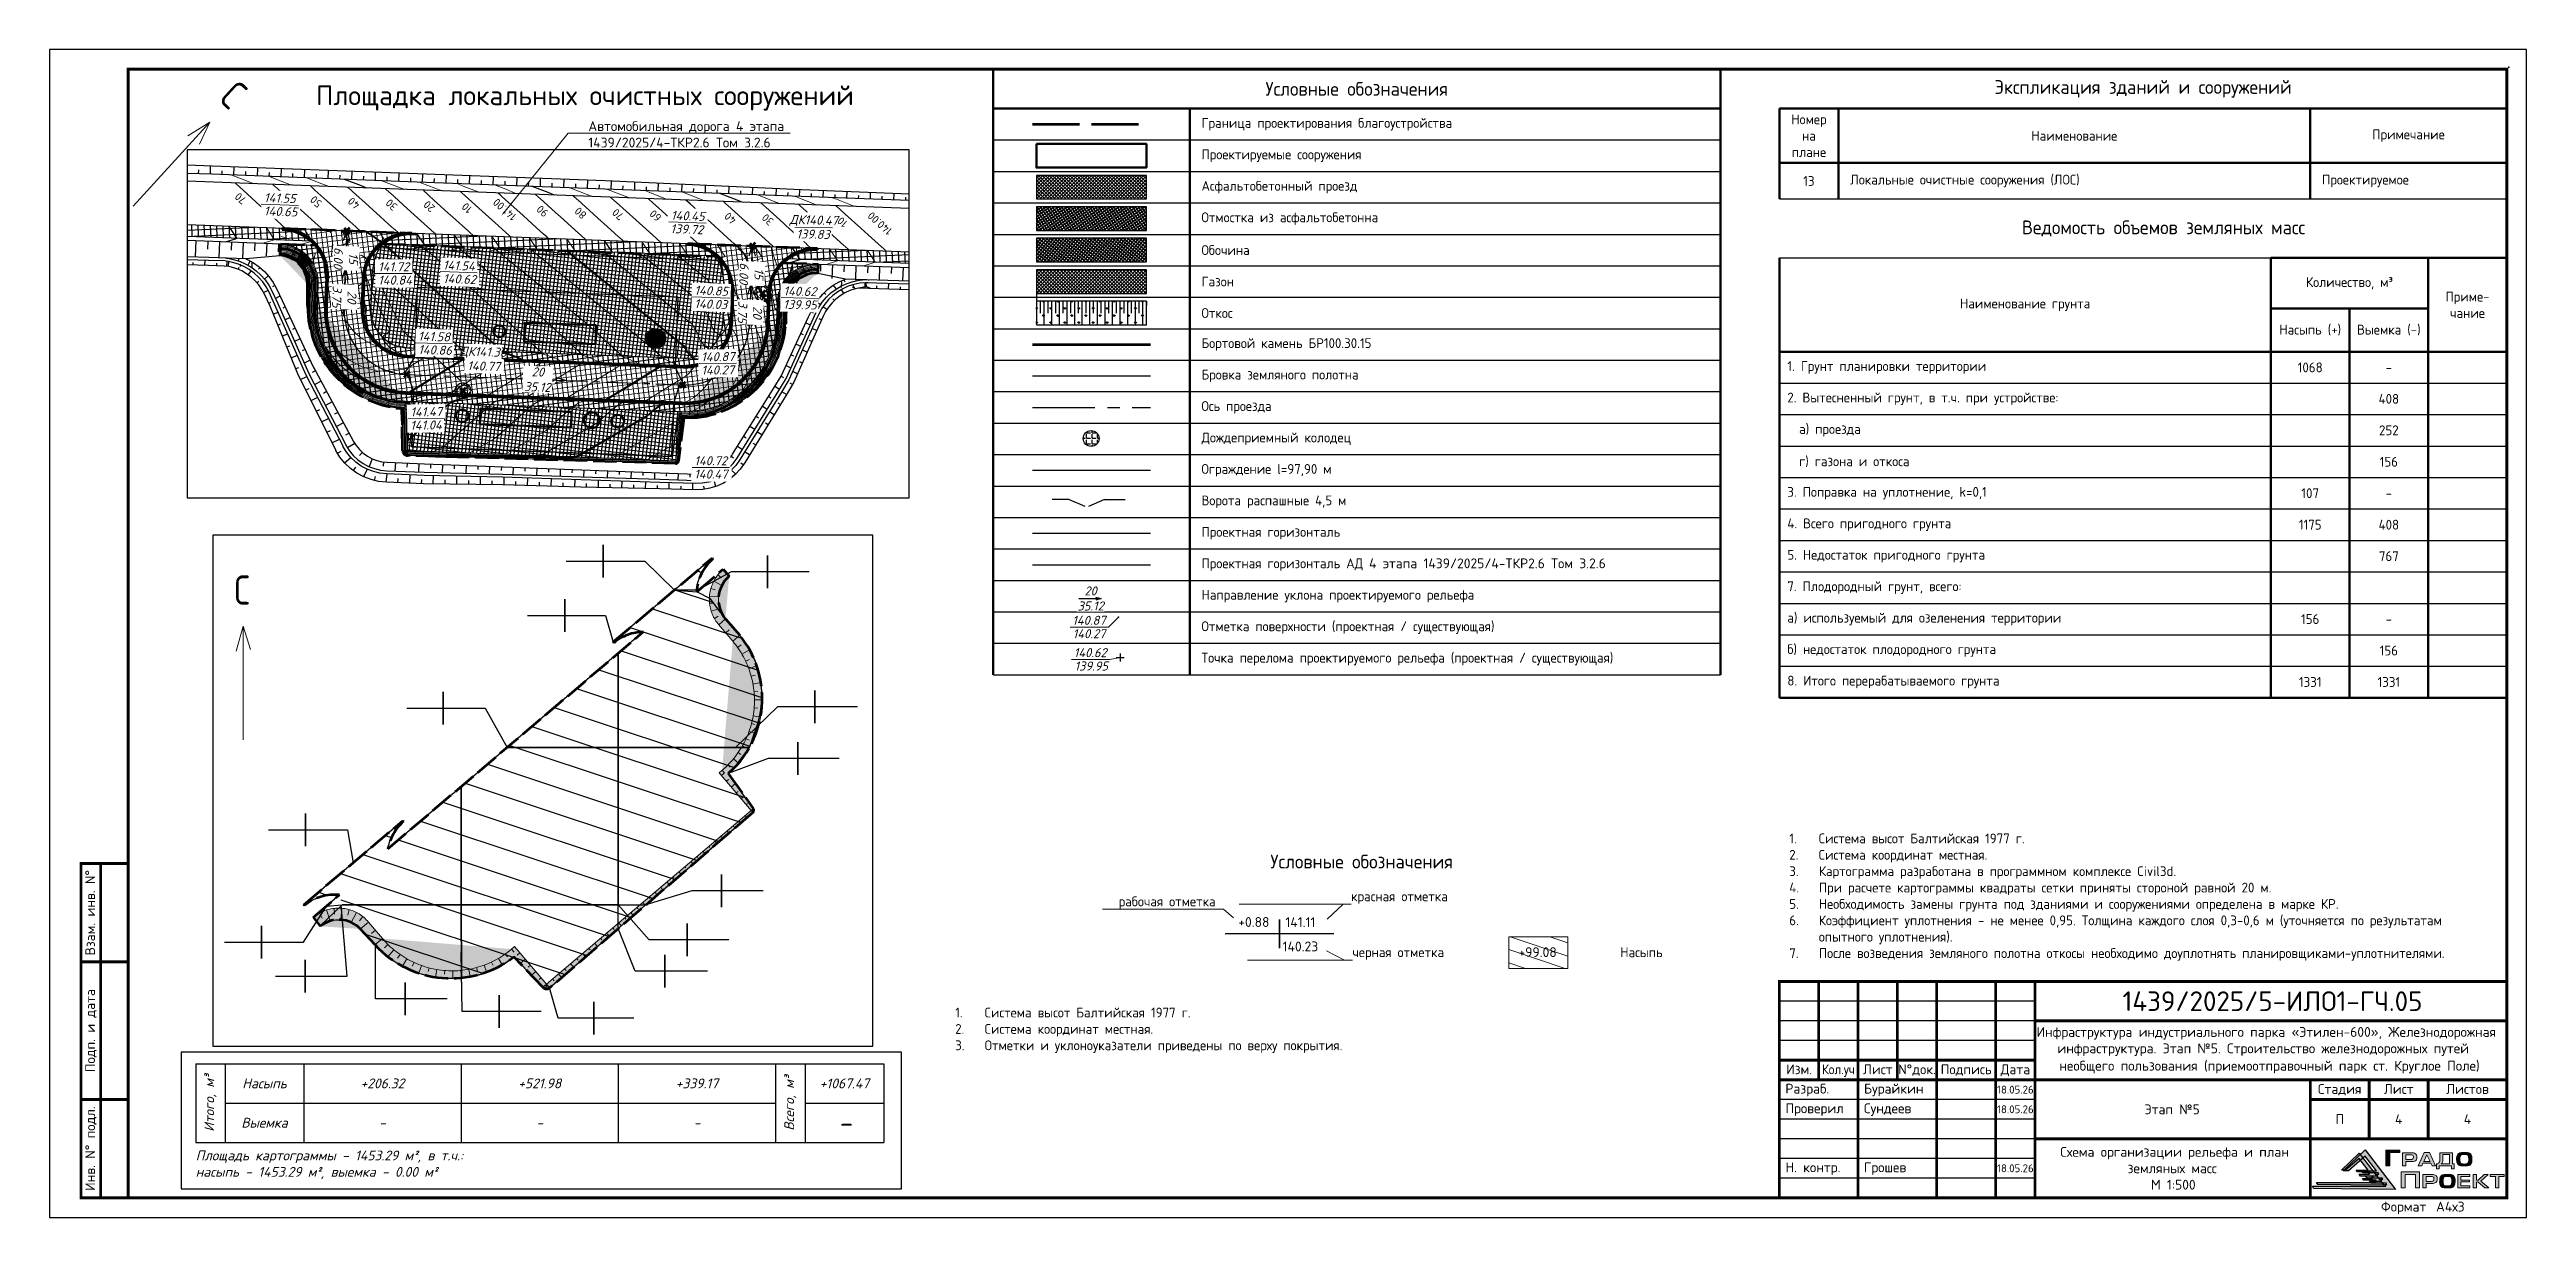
# Paper-space layout '5.4_СОРиПЗМ' of a CAD drawing. Header units: metres. Extents: x 0 to 630, y 0 to 297.
# The model-space entities are those that its viewports show. They can reach past a viewport. Long polylines and large blocks are cut down to what shows.
import ezdxf
from ezdxf import colors
from ezdxf.entities.mleader import LeaderData, LeaderLine
from ezdxf.enums import TextEntityAlignment as Align
from ezdxf.math import Vec2, Vec3

# ---------------------------------------------------------------- set-up
doc = ezdxf.new("R2010")
doc.units = ezdxf.units.M
doc.linetypes.add('ACAD_ISO02W100', pattern=[15, 12, -3])
doc.linetypes.add('осевая', pattern=[50.8, 31.75, -6.35, 6.35, -6.35])
for name, color, linetype, lineweight in [('$0$ПП_Дорога_Покрытия_ПроезжаяЧасть_Тип1.', 5, 'Continuous', 9), ('280_ПОР_Откосы планировки', 250, 'Continuous', 20), ('_ТЕКСТ', 7, 'Continuous', 20), ('ГП_АД том 3.2.6', 250, 'Continuous', 40), ('ГП_ВП', 1, 'Continuous', 40), ('ГП_Границы ЗУ', 1, 'Continuous', 50), ('ГП_ШТАМП', 7, 'Continuous', 70), ('ГТ_ЭКСПЛИКАЦИЯ', 7, 'Continuous', 30), ('ПП_Дорога_БортовойКамень_БР100.30.18', 5, 'Continuous', 60), ('ПП_Дорога_Покрытия_Откос', 3, 'Continuous', 9), ('ПП_Дорога_Покрытия_Тротуар', 24, 'Continuous', 9), ('ПП_Дорога_Покрытия_Щебневание_Прикромочное', 151, 'Continuous', 30)]:
    doc.layers.add(name, color=color, linetype=linetype, lineweight=lineweight)
for name, color, linetype in [('000_C3D_Метки', 7, 'Continuous'), ('000_C3D_ХЛ служебные', 7, 'Continuous'), ('280_ПОР_Горизонтали вспомогательные', 7, 'Continuous'), ('280_ПОР_Отметки и уклоноуказатели', 7, 'Continuous'), ('_ОФОРМ_Примечания', 7, 'Continuous'), ('_Рамка-текст', 7, 'Continuous'), ('Cartogram_1_calculation_mark', 7, 'Continuous'), ('CARTOGRAM_1_HATCH_FILL', 7, 'Continuous'), ('CARTOGRAM_1_VOLUME', 7, 'Continuous'), ('АД_серый', 250, 'Continuous'), ('ВП АД', 7, 'Continuous'), ('ВС текст_2эт', 7, 'Continuous'), ('ГП_Автодорога Ось', 1, 'осевая'), ('ГП_здания', 7, 'Continuous'), ('ГП_Ограждение', 7, 'ограждение2'), ('ГП_ПЗМ', 7, 'Continuous'), ('ДК', 7, 'Continuous'), ('Откос', 7, 'Continuous'), ('ПП_Дорога_Покрытия_Газон', 3, 'Continuous'), ('ПП_Рамка_ДинамическийФормат', 7, 'Continuous'), ('Ситуация.Проектные откосы', 94, 'Continuous'), ('ФВ-2', 7, 'Continuous')]:
    doc.layers.add(name, color=color, linetype=linetype)
for name, color, linetype, lineweight, true_color in [('100_Оформ_штриховка этап 2', 18, 'Continuous', 5, 0x000000), ('ОНХП-ГП текст', 98, 'Continuous', 20, 0x000800), ('ПП_Дорога_Покрытия_ПроезжаяЧасть', 190, 'Continuous', 9, 0x7a16e3)]:
    doc.layers.add(name, color=color, linetype=linetype, lineweight=lineweight, true_color=true_color)
doc.layers.add('ГП_Штриховка газонов', color=254, linetype='Continuous', true_color=0xd2f9d6)
doc.layers.add('ГП_Штриховка отмостки', color=7, linetype='Continuous', true_color=0xfbfccf)
doc.layers.add('помощь', color=1, linetype='Continuous', plot=False)
doc.styles.add('ASML', font='isocpeui.ttf')
doc.styles.add('Gipronikel', font='GOST Common.ttf')
doc.styles.add('GOST Common', font='GOST Common.ttf')
doc.styles.add('GOST-2.304_Type-B', font='arial.ttf')
doc.styles.add('ISOCPEUR', font='isocpeur.ttf')
doc.styles.add('ISOCPEUR.ttf', font='isocpeur.ttf')
doc.styles.add('Line_GUGK', font='', dxfattribs={"height": 1})
doc.styles.add('ГОСТ', font='')
doc.styles.add('СПДС', font='isocpeur.ttf')
doc.styles.add('СПДС 2.5', font='isocpeur.ttf', dxfattribs={"width": 0.8, "height": 2.5})
doc.styles.get('Line_GUGK').set_extended_font_data('Bm431', italic=True)
doc.styles.get('ГОСТ').set_extended_font_data('GOST type A')
doc.linetypes.add('g5_121_t', pattern='A,4,-0.4,["Т",Line_GUGK,S=1,R=0,X=0,Y=-0.5],-1.2,12', length=17.6)
doc.linetypes.add('ограждение2', pattern='A,6.35,-2.54,[132,ltypeshp.shx,S=2.54,R=0,X=-2.54,Y=0],-2.54,25.4', length=36.83)
doc.dimstyles.new('ASML', dxfattribs={"dimtxt": 2.3, "dimasz": 1.5, "dimexe": 0.5, "dimexo": 0.5, "dimgap": 0.5, "dimtad": 1, "dimzin": 0, "dimdsep": 46, "dimtxsty": 'ASML', "dimblk": 'OBLIQUE', "dimcen": 0.09, "dimdle": 0.5, "dimadec": 0, "dimazin": 0, "dimtfac": 1, "dimtofl": 0, "dimtmove": 0, "dimatfit": 3, "dimldrblk": 'NONE', "dimfxl": 1, "dimtolj": 1, "dimtzin": 0, "dimarcsym": 0})

psp = doc.layouts.new('5.4_СОРиПЗМ')

# ---------------------------------------------------------------- texts
at = {"style": 'Gipronikel'}
psp.add_text('Условные обозначения', height=3.5, dxfattribs=at).set_placement((310.54, 88.75, 923.52))
at = {"layer": '_ОФОРМ_Примечания', "insert": (227.85, 47.6), "char_height": 2.5, "width": 185, "attachment_point": 4, "style": 'GOST Common'}
psp.add_mtext('\\pi-7.5,l10,t10;1.^IСистема высот Балтийская 1977 г.\\P2.^IСистема координат местная.\\P3.^IОтметки и уклоноуказатели приведены по верху покрытия.', dxfattribs=at)
at = {"layer": '_Рамка-текст', "char_height": 2, "width": 10, "attachment_point": 5, "line_spacing_factor": 1.1, "style": 'СПДС 2.5'}
for insert in [(500, 32.5), (500, 27.5), (500, 12.5)]:
    psp.add_mtext('{\\W1;18.05.26}', dxfattribs=dict(at, insert=insert))
at = {"layer": '_ТЕКСТ', "insert": (442.5, 97.64), "char_height": 2.5, "width": 185, "attachment_point": 1, "style": 'Gipronikel'}
psp.add_mtext('\\pi-7.5,l7.5,t7.5;1.^IСистема высот Балтийская 1977 г.\\P2.^IСистема координат местная.\\P3.^IКартограмма разработана в программном комплексе Civil3d.{\\C1;\\P}4.^IПри расчете картограммы квадраты сетки приняты стороной равной 20 м.\\P5.^IНеобходимость замены грунта под зданиями и сооружениями определена в марке КР.\\P{\\C7;6.^IКоэффициент уплотнения - не менее 0,95. Толщина каждого слоя 0,3-0,6 м (уточняется по результатам \\P\\pi0;опытного уплотнения).\\P\\pi-7.5;7.^IПосле возведения земляного полотна откосы необходимо доуплотнять планировщиками-уплотнителями.\\P}', dxfattribs=at)
at = {"layer": 'CARTOGRAM_1_VOLUME', "color": 5, "style": 'СПДС'}
psp.add_text('+0.88', height=2.5, dxfattribs=at).set_placement((306.32, 75.13), align=Align.MIDDLE_CENTER)
at = {"layer": 'CARTOGRAM_1_VOLUME', "color": 26, "style": 'СПДС'}
psp.add_text('141.11', height=2.5, dxfattribs=at).set_placement((318.16, 75.1), align=Align.MIDDLE_CENTER)
at = {"layer": 'CARTOGRAM_1_VOLUME', "color": 176, "style": 'СПДС'}
psp.add_text('140.23', height=2.5, dxfattribs=at).set_placement((318.16, 68.92), align=Align.MIDDLE_CENTER)
at = {"layer": 'CARTOGRAM_1_VOLUME', "color": 1, "style": 'СПДС'}
psp.add_text('+99.08', height=2.5, dxfattribs=at).set_placement((378.49, 67.47), align=Align.MIDDLE_CENTER)
at = {"layer": 'ВС текст_2эт', "insert": (136.17, 284.67), "char_height": 5, "width": 141.0576, "attachment_point": 5, "style": 'ISOCPEUR'}
psp.add_mtext('Площадка локальных очистных сооружений', dxfattribs=at)
at = {"layer": 'ГП_ШТАМП', "insert": (399.51, 67.44), "char_height": 2.5, "width": 80, "attachment_point": 4, "style": 'Gipronikel'}
psp.add_mtext('Насыпь', dxfattribs=at)
at = {"layer": 'ОНХП-ГП текст', "ltscale": 250, "char_height": 7.42, "width": 67.0666, "attachment_point": 1, "style": 'ГОСТ'}
for insert, rotation in [((47.84, 289.55), 317.3507), ((47.02, 163.27), 359.82707)]:
    psp.add_mtext('С', dxfattribs=dict(at, insert=insert, rotation=rotation))

msp = doc.modelspace()

# ---------------------------------------------------------------- texts
at = {"layer": 'ВП АД', "color": 5, "linetype": 'Continuous', "lineweight": 15, "style": 'ISOCPEUR.ttf'}
for s, rotation, p in [('140.00', 180.38648, (2308356.002, 454737.763, 140)), ('10', 180.38475, (2308352.38, 454734.671, 140.1)), ('20', 180.38618, (2308348.759, 454731.58, 140.2)), ('30', 180.38629, (2308345.138, 454728.488, 140.3)), ('40', 180.38476, (2308341.517, 454725.397, 140.4)), ('50', 180.38597, (2308337.896, 454722.305, 140.5)), ('60', 180.38638, (2308334.275, 454719.214, 140.6)), ('70', 180.38538, (2308330.653, 454716.122, 140.7)), ('80', 180.38605, (2308327.032, 454713.03, 140.8)), ('90', 180.38586, (2308323.292, 454709.938, 140.9)), ('141.00', 180.38553, (2308319.616, 454706.846, 141)), ('10', 180.38528, (2308315.94, 454703.754, 141.1)), ('20', 180.38561, (2308312.263, 454700.662, 141.2)), ('30', 180.38568, (2308308.587, 454697.57, 141.3)), ('40', 180.38557, (2308304.911, 454694.478, 141.4)), ('50', 180.38517, (2308301.234, 454691.386, 141.5)), ('60', 180.38696, (2308297.558, 454688.295, 141.6)), ('70', 180.38468, (2308293.882, 454685.203, 141.7))]:
    msp.add_text(s, height=1, rotation=rotation, dxfattribs=at).set_placement(p, align=Align.MIDDLE_CENTER)

# ---------------------------------------------------------------- blocks, each defined once
blk = doc.blocks.new('*U3')
at = {"layer": 'ПП_Рамка_ДинамическийФормат', "linetype": 'Continuous', "lineweight": 30, "true_color": 0x0c6001}
h = blk.add_hatch(color=88, dxfattribs=at)
h.dxf.hatch_style = 1
h.paths.add_polyline_path([(583.4, 11.89), (588.95, 17.21), (596.72, 7.1), (575.95, 7.34), (575.59, 7.93), (594.24, 7.93), (593.87, 8.41), (594.5, 8.41), (594.28, 8.69), (590.46, 8.69), (590.04, 9.24), (593.23, 9.24), (592.86, 9.72), (593.49, 9.73), (593.27, 10), (589.47, 10), (589.04, 10.56), (592.22, 10.56), (591.86, 11.03), (592.48, 11.04), (592.26, 11.33), (588.45, 11.32), (588.02, 11.87), (591.84, 11.88), (588.98, 15.58), (584.72, 11.89)])
at = {"layer": 'ПП_Рамка_ДинамическийФормат', "linetype": 'Continuous', "lineweight": 30, "true_color": 0x033c8c}
h = blk.add_hatch(color=156, dxfattribs=at)
h.dxf.hatch_style = 1
h.paths.add_polyline_path([(582.93, 12.05), (587.41, 16.35), (593.69, 8.19), (576.92, 8.38), (576.62, 8.85), (591.68, 8.85), (591.39, 9.24), (591.89, 9.24), (591.72, 9.47), (588.63, 9.47), (588.29, 9.91), (590.87, 9.91), (590.57, 10.3), (591.08, 10.3), (590.9, 10.53), (587.83, 10.53), (587.48, 10.98), (590.05, 10.98), (589.76, 11.36), (590.26, 11.36), (590.08, 11.6), (587.01, 11.59), (586.66, 12.04), (589.74, 12.04), (587.44, 15.03), (584, 12.05)])
at = {"layer": 'ПП_Рамка_ДинамическийФормат', "linetype": 'Continuous', "lineweight": 0, "true_color": 0x033c8c}
h = blk.add_hatch(color=156, dxfattribs=at)
h.dxf.hatch_style = 1
h.paths.add_polyline_path([(594.23, 13.1), (595.23, 13.1), (595.23, 16.53), (597.8, 16.53), (597.8, 17.14), (594.23, 17.14)])
h = blk.add_hatch(color=156, dxfattribs=at)
h.dxf.hatch_style = 1
h.paths.add_polyline_path([(601.81, 16.19, 0.129761), (600.77, 16.46), (598.48, 16.46), (598.48, 13.1), (599.33, 13.1), (599.33, 14.21), (600.8, 14.21, 0.148195), (601.76, 14.43, 0.229809), (602.12, 15.01), (602.12, 15.6, 0.271278)])
h.paths.add_polyline_path([(599.32, 15.95), (600.58, 15.95, -0.094959), (600.98, 15.88, -0.198887), (601.19, 15.68, -0.099141), (601.26, 15.31, -0.182798), (601.11, 14.9, -0.188884), (600.82, 14.74, -0.015492), (600.55, 14.72), (599.32, 14.72)], flags=16)
h.paths.add_polyline_path([(605.32, 16.48), (604.01, 16.48), (602.49, 13.1), (603.39, 13.1), (603.65, 13.79), (605.68, 13.79), (605.99, 13.1), (606.83, 13.1)])
h.paths.add_polyline_path([(604.67, 15.96), (605.5, 14.23), (603.87, 14.23)], flags=16)
h.paths.add_polyline_path([(611.21, 16.47), (607.94, 16.47), (607.94, 14.64, -0.224), (607.59, 13.73), (607.48, 13.62), (607.13, 13.62), (607.13, 12.35), (607.83, 12.35), (607.83, 13.1), (610.91, 13.1), (610.91, 12.36), (611.64, 12.36), (611.64, 13.62), (611.21, 13.62)])
h.paths.add_polyline_path([(608.73, 15.97), (610.42, 15.97), (610.42, 13.6), (608.33, 13.6), (608.34, 13.66), (608.41, 13.69), (608.48, 13.76, 0.193412), (608.73, 14.4)], flags=16)
h.paths.add_polyline_path([(602.77, 11.58), (598.11, 11.58), (598.11, 7.56), (599.13, 7.56), (599.13, 10.93), (601.75, 10.93), (601.75, 7.56), (602.77, 7.56)])
h.paths.add_polyline_path([(607.29, 9.47), (607.29, 10.05, 0.311605), (607.01, 10.64, 0.129761), (605.97, 10.91), (603.68, 10.91), (603.68, 7.56), (604.53, 7.56), (604.53, 8.66), (606, 8.66, 0.148195), (606.96, 8.89, 0.267677)])
h.paths.add_polyline_path([(604.53, 10.41), (605.78, 10.41, -0.094959), (606.19, 10.33, -0.198887), (606.4, 10.13, -0.099141), (606.47, 9.76, -0.182798), (606.32, 9.35, -0.188884), (606.03, 9.2, -0.015492), (605.76, 9.18), (604.53, 9.18)], flags=16)
h.paths.add_polyline_path([(615.51, 9.48), (613.33, 9.48), (613.33, 10.41), (615.61, 10.41), (615.61, 10.91), (612.53, 10.91), (612.53, 7.56), (615.61, 7.56), (615.61, 8.01), (613.33, 8.01), (613.33, 9.04), (615.51, 9.04)])
h.paths.add_polyline_path([(617.25, 10.91), (616.45, 10.91), (616.45, 7.56), (617.25, 7.56), (617.25, 9), (617.73, 9), (619.41, 7.56), (620.42, 7.56), (618.4, 9.26), (620.26, 10.91), (619.28, 10.91), (617.72, 9.5), (617.25, 9.5)])
h.paths.add_polyline_path([(622.96, 10.4), (624.32, 10.4), (624.32, 10.91), (620.79, 10.91), (620.79, 10.4), (622.15, 10.4), (622.15, 7.56), (622.96, 7.56)])
h = blk.add_hatch(color=156, dxfattribs=at)
h.dxf.hatch_style = 1
edge = h.paths.add_edge_path()
edge.add_spline(control_points=[(614.18, 13.1), (614.31, 13.1), (614.55, 13.1), (614.88, 13.12), (615.17, 13.17), (615.43, 13.26), (615.66, 13.35), (615.86, 13.54), (616.04, 13.82), (616.16, 14.32), (616.15, 14.7), (616.14, 14.94), (616.14, 15.1), (616.14, 15.39), (616.04, 15.79), (615.86, 16.07), (615.66, 16.26), (615.43, 16.36), (615.17, 16.45), (614.88, 16.5), (614.55, 16.51), (614.31, 16.51), (614.18, 16.51), (614.05, 16.51), (613.82, 16.51), (613.49, 16.5), (613.2, 16.45), (612.94, 16.36), (612.71, 16.26), (612.51, 16.07), (612.33, 15.79), (612.23, 15.39), (612.23, 15.1), (612.23, 14.94), (612.22, 14.7), (612.21, 14.32), (612.33, 13.82), (612.51, 13.54), (612.71, 13.35), (612.94, 13.26), (613.2, 13.17), (613.49, 13.12), (613.82, 13.1), (614.05, 13.1), (614.18, 13.1)], knot_values=[0, 0, 0, 0, 0.392432, 0.709081, 0.998708, 1.278127, 1.53821, 1.728059, 2.110629, 2.5013, 3.242256, 3.242256, 3.242256, 3.711066, 4.101736, 4.484307, 4.674156, 4.934238, 5.213657, 5.503284, 5.819934, 6.212366, 6.212366, 6.212366, 6.590896, 6.907546, 7.197173, 7.476592, 7.736674, 7.926524, 8.309094, 8.699764, 9.168574, 9.168574, 9.168574, 9.90953, 10.300201, 10.682771, 10.87262, 11.132703, 11.412122, 11.701749, 12.018398, 12.396929, 12.396929, 12.396929, 12.396929], degree=3, periodic=0)
edge = h.paths.add_edge_path(flags=16)
edge.add_spline(control_points=[(613.07, 14.94), (613.07, 14.88), (613.07, 14.8), (613.07, 14.81), (613.07, 14.69), (613.06, 14.48), (613.1, 14.21), (613.14, 14), (613.23, 13.87), (613.29, 13.75), (613.41, 13.68), (613.54, 13.61), (613.7, 13.6), (613.89, 13.59), (614.04, 13.58), (614.15, 13.58), (614.18, 13.58), (614.22, 13.58), (614.32, 13.58), (614.48, 13.59), (614.66, 13.6), (614.83, 13.61), (614.96, 13.68), (615.07, 13.74), (615.14, 13.87), (615.22, 13.99), (615.27, 14.2), (615.31, 14.47), (615.3, 14.69), (615.3, 14.81), (615.3, 14.93), (615.31, 15.14), (615.27, 15.41), (615.23, 15.62), (615.14, 15.75), (615.07, 15.87), (614.96, 15.93), (614.83, 16), (614.66, 16.01), (614.48, 16.02), (614.32, 16.03), (614.22, 16.03), (614.19, 16.03), (614.15, 16.03), (614.05, 16.03), (613.89, 16.02), (613.71, 16.01), (613.54, 16), (613.41, 15.93), (613.3, 15.87), (613.23, 15.75), (613.15, 15.62), (613.1, 15.41), (613.06, 15.14), (613.07, 15), (613.07, 14.94)], knot_values=[0, 0, 0, 0, 1, 2, 3, 4, 5, 6, 7, 8, 9, 10, 11, 12, 13, 14, 15, 16, 17, 18, 19, 20, 21, 22, 23, 24, 25, 26, 27, 28, 29, 30, 31, 32, 33, 34, 35, 36, 37, 38, 39, 40, 41, 42, 43, 44, 45, 46, 47, 48, 49, 50, 51, 52, 53, 53, 53, 53], degree=3, periodic=0)
h = blk.add_hatch(color=156, dxfattribs=at)
h.dxf.hatch_style = 1
edge = h.paths.add_edge_path()
edge.add_spline(control_points=[(609.88, 7.56), (610.01, 7.56), (610.25, 7.56), (610.58, 7.56), (610.87, 7.58), (611.14, 7.67), (611.36, 7.76), (611.57, 7.96), (611.74, 8.23), (611.86, 8.73), (611.85, 9.11), (611.85, 9.36), (611.85, 9.51), (611.85, 9.8), (611.74, 10.21), (611.57, 10.48), (611.36, 10.68), (611.14, 10.77), (610.87, 10.86), (610.58, 10.91), (610.25, 10.91), (610.01, 10.91), (609.88, 10.91), (609.76, 10.91), (609.52, 10.91), (609.2, 10.91), (608.9, 10.86), (608.64, 10.77), (608.41, 10.68), (608.21, 10.48), (608.04, 10.21), (607.93, 9.8), (607.93, 9.51), (607.93, 9.36), (607.92, 9.11), (607.91, 8.73), (608.04, 8.23), (608.21, 7.96), (608.41, 7.76), (608.64, 7.67), (608.9, 7.58), (609.2, 7.56), (609.52, 7.56), (609.76, 7.56), (609.88, 7.56)], knot_values=[0, 0, 0, 0, 0.392432, 0.709081, 0.998708, 1.278127, 1.53821, 1.728059, 2.110629, 2.5013, 3.242256, 3.242256, 3.242256, 3.711066, 4.101736, 4.484307, 4.674156, 4.934238, 5.213657, 5.503284, 5.819934, 6.212366, 6.212366, 6.212366, 6.590896, 6.907546, 7.197173, 7.476592, 7.736674, 7.926524, 8.309094, 8.699764, 9.168574, 9.168574, 9.168574, 9.90953, 10.300201, 10.682771, 10.87262, 11.132703, 11.412122, 11.701749, 12.018398, 12.396929, 12.396929, 12.396929, 12.396929], degree=3, periodic=0)
edge = h.paths.add_edge_path(flags=16)
edge.add_spline(control_points=[(608.77, 9.35), (608.78, 9.3), (608.78, 9.22), (608.78, 9.22), (608.77, 9.11), (608.77, 8.89), (608.81, 8.62), (608.85, 8.41), (608.93, 8.28), (609, 8.16), (609.11, 8.1), (609.24, 8.03), (609.41, 8.02), (609.59, 8), (609.75, 8), (609.85, 8), (609.89, 8), (609.92, 8), (610.03, 8), (610.19, 8), (610.37, 8.01), (610.53, 8.02), (610.66, 8.09), (610.78, 8.16), (610.85, 8.28), (610.93, 8.4), (610.97, 8.61), (611.01, 8.88), (611.01, 9.1), (611, 9.22), (611.01, 9.34), (611.01, 9.55), (610.97, 9.82), (610.93, 10.03), (610.85, 10.16), (610.78, 10.28), (610.67, 10.34), (610.53, 10.42), (610.37, 10.42), (610.19, 10.44), (610.03, 10.44), (609.93, 10.44), (609.89, 10.44), (609.85, 10.44), (609.75, 10.44), (609.59, 10.44), (609.41, 10.42), (609.25, 10.41), (609.11, 10.34), (609, 10.28), (608.93, 10.16), (608.85, 10.03), (608.81, 9.82), (608.77, 9.55), (608.77, 9.41), (608.77, 9.35)], knot_values=[0, 0, 0, 0, 1, 2, 3, 4, 5, 6, 7, 8, 9, 10, 11, 12, 13, 14, 15, 16, 17, 18, 19, 20, 21, 22, 23, 24, 25, 26, 27, 28, 29, 30, 31, 32, 33, 34, 35, 36, 37, 38, 39, 40, 41, 42, 43, 44, 45, 46, 47, 48, 49, 50, 51, 52, 53, 53, 53, 53], degree=3, periodic=0)
at = {"layer": 'ПП_Рамка_ДинамическийФормат'}
blk.add_lwpolyline([(0, 0), (630, 0), (630, 297), (0, 297)], close=True, dxfattribs=at)
at = {"layer": 'ПП_Рамка_ДинамическийФормат', "const_width": 0.7}
for points in [[(20, 5), (625, 5), (625, 292), (20, 292)], [(8, 5), (20, 5), (20, 90), (8, 90)], [(440, 60), (440, 5), (625, 5), (625, 60)]]:
    blk.add_lwpolyline(points, close=True, dxfattribs=at)
for points in [[(13, 5), (13, 90)], [(20, 65), (8, 65)], [(450, 60), (450, 35)], [(460, 60), (460, 5)], [(470, 60), (470, 35)], [(480, 60), (480, 5)], [(495, 60), (495, 5)], [(505, 60), (505, 5)], [(505, 50), (625, 50)], [(505, 40), (440, 40)], [(505, 35), (440, 35)], [(505, 35), (625, 35)], [(575, 35), (575, 5)], [(590, 35), (590, 20)], [(605, 35), (605, 20)], [(20, 30), (8, 30)], [(625, 30), (575, 30)], [(505, 20), (625, 20)]]:
    blk.add_lwpolyline(points, dxfattribs=at)
at = {"layer": 'ПП_Рамка_ДинамическийФормат'}
for points in [[(505, 55), (440, 55)], [(505, 50), (440, 50)], [(505, 45), (440, 45)], [(505, 30), (440, 30)], [(505, 25), (440, 25)], [(505, 20), (440, 20)], [(505, 15), (440, 15)], [(505, 10), (440, 10)]]:
    blk.add_lwpolyline(points, dxfattribs=at)
at = {"layer": 'ПП_Рамка_ДинамическийФормат', "color": 88, "linetype": 'Continuous', "lineweight": 30, "true_color": 0x0c6001}
blk.add_lwpolyline([(583.4, 11.89), (588.95, 17.21), (596.72, 7.1), (575.95, 7.34), (575.59, 7.93), (594.24, 7.93), (593.87, 8.41), (594.5, 8.41), (594.28, 8.69), (590.46, 8.69), (590.04, 9.24), (593.23, 9.24), (592.86, 9.72), (593.49, 9.73), (593.27, 10), (589.47, 10), (589.04, 10.56), (592.22, 10.56), (591.86, 11.03), (592.48, 11.04), (592.26, 11.33), (588.45, 11.32), (588.02, 11.87), (591.84, 11.88), (588.98, 15.58), (584.72, 11.89)], close=True, dxfattribs=at)
at = {"layer": 'ПП_Рамка_ДинамическийФормат', "color": 7, "linetype": 'Continuous', "lineweight": 30, "true_color": 0xffffff}
blk.add_lwpolyline([(582.93, 12.05), (587.41, 16.35), (593.69, 8.19), (576.92, 8.38), (576.62, 8.85), (591.68, 8.85), (591.39, 9.24), (591.89, 9.24), (591.72, 9.47), (588.63, 9.47), (588.29, 9.91), (590.87, 9.91), (590.57, 10.3), (591.08, 10.3), (590.9, 10.53), (587.83, 10.53), (587.48, 10.98), (590.05, 10.98), (589.76, 11.36), (590.26, 11.36), (590.08, 11.6), (587.01, 11.59), (586.66, 12.04), (589.74, 12.04), (587.44, 15.03), (584, 12.05)], close=True, dxfattribs=at)
at = {"layer": 'ПП_Рамка_ДинамическийФормат', "color": 156, "linetype": 'Continuous', "lineweight": 0, "true_color": 0x033c8c}
blk.add_lwpolyline([(594.23, 13.1), (594.23, 17.14), (597.8, 17.14), (597.8, 16.53), (595.23, 16.53), (595.23, 13.1), (594.23, 13.1)], dxfattribs=at)
for points in [[(598.48, 13.1), (598.48, 16.46), (600.77, 16.46, -0.129761), (601.81, 16.19, -0.271278), (602.12, 15.6), (602.12, 15.01, -0.229809), (601.76, 14.43, -0.148195), (600.8, 14.21), (599.33, 14.21), (599.33, 13.1), (598.48, 13.1)], [(607.94, 16.47), (611.21, 16.47), (611.21, 13.62), (611.64, 13.62), (611.64, 12.36), (610.91, 12.36), (610.91, 13.1), (607.83, 13.1), (607.83, 12.35), (607.13, 12.35), (607.13, 13.62), (607.48, 13.62), (607.59, 13.73, 0.224), (607.94, 14.64), (607.94, 16.47)], [(603.68, 7.56), (603.68, 10.91), (605.97, 10.91, -0.129761), (607.01, 10.64, -0.311605), (607.29, 10.05), (607.29, 9.47, -0.267677), (606.96, 8.89, -0.148195), (606, 8.66), (604.53, 8.66), (604.53, 7.56), (603.68, 7.56)]]:
    blk.add_lwpolyline(points, format="xyb", dxfattribs=at)
for points in [[(599.32, 15.95), (600.58, 15.95, -0.094959), (600.98, 15.88, -0.198887), (601.19, 15.68, -0.099141), (601.26, 15.31, -0.182798), (601.11, 14.9, -0.188884), (600.82, 14.74, -0.015492), (600.55, 14.72), (599.32, 14.72), (599.32, 15.95)], [(608.73, 15.97), (610.42, 15.97), (610.42, 13.6), (608.33, 13.6), (608.34, 13.66), (608.41, 13.69), (608.48, 13.76, 0.193412), (608.73, 14.4), (608.73, 15.97)], [(604.53, 10.41), (605.78, 10.41, -0.094959), (606.19, 10.33, -0.198887), (606.4, 10.13, -0.099141), (606.47, 9.76, -0.182798), (606.32, 9.35, -0.188884), (606.03, 9.2, -0.015492), (605.76, 9.18), (604.53, 9.18), (604.53, 10.41)]]:
    blk.add_lwpolyline(points, format="xyb", close=True, dxfattribs=at)
for points in [[(602.49, 13.1), (604.01, 16.48), (605.32, 16.48), (606.83, 13.1), (605.99, 13.1), (605.68, 13.79), (603.65, 13.79), (603.39, 13.1)], [(603.87, 14.23), (605.5, 14.23), (604.67, 15.96), (603.87, 14.23)], [(602.77, 7.56), (602.77, 11.58), (598.11, 11.58), (598.11, 7.56), (599.13, 7.56), (599.13, 10.93), (601.75, 10.93), (601.75, 7.56)], [(612.53, 10.91), (612.53, 7.56), (615.61, 7.56), (615.61, 8.01), (613.33, 8.01), (613.33, 9.04), (615.51, 9.04), (615.51, 9.48), (613.33, 9.48), (613.33, 10.41), (615.61, 10.41), (615.61, 10.91)], [(616.45, 10.91), (617.25, 10.91), (617.25, 9.5), (617.72, 9.5), (619.28, 10.91), (620.26, 10.91), (618.4, 9.26), (620.42, 7.56), (619.41, 7.56), (617.73, 9), (617.25, 9), (617.25, 7.56), (616.45, 7.56)], [(622.15, 7.56), (622.15, 10.4), (620.79, 10.4), (620.79, 10.91), (624.32, 10.91), (624.32, 10.4), (622.96, 10.4), (622.96, 7.56)]]:
    blk.add_lwpolyline(points, close=True, dxfattribs=at)
for points in [[(614.18, 13.1), (614.31, 13.1), (614.55, 13.1), (614.88, 13.12), (615.17, 13.17), (615.43, 13.26), (615.66, 13.35), (615.86, 13.54), (616.04, 13.82), (616.16, 14.32), (616.15, 14.7), (616.14, 14.94), (616.14, 15.1), (616.14, 15.39), (616.04, 15.79), (615.86, 16.07), (615.66, 16.26), (615.43, 16.36), (615.17, 16.45), (614.88, 16.5), (614.55, 16.51), (614.31, 16.51), (614.18, 16.51), (614.05, 16.51), (613.82, 16.51), (613.49, 16.5), (613.2, 16.45), (612.94, 16.36), (612.71, 16.26), (612.51, 16.07), (612.33, 15.79), (612.23, 15.39), (612.23, 15.1), (612.23, 14.94), (612.22, 14.7), (612.21, 14.32), (612.33, 13.82), (612.51, 13.54), (612.71, 13.35), (612.94, 13.26), (613.2, 13.17), (613.49, 13.12), (613.82, 13.1), (614.05, 13.1), (614.18, 13.1)], [(609.88, 7.56), (610.01, 7.56), (610.25, 7.56), (610.58, 7.56), (610.87, 7.58), (611.14, 7.67), (611.36, 7.76), (611.57, 7.96), (611.74, 8.23), (611.86, 8.73), (611.85, 9.11), (611.85, 9.36), (611.85, 9.51), (611.85, 9.8), (611.74, 10.21), (611.57, 10.48), (611.36, 10.68), (611.14, 10.77), (610.87, 10.86), (610.58, 10.91), (610.25, 10.91), (610.01, 10.91), (609.88, 10.91), (609.76, 10.91), (609.52, 10.91), (609.2, 10.91), (608.9, 10.86), (608.64, 10.77), (608.41, 10.68), (608.21, 10.48), (608.04, 10.21), (607.93, 9.8), (607.93, 9.51), (607.93, 9.36), (607.92, 9.11), (607.91, 8.73), (608.04, 8.23), (608.21, 7.96), (608.41, 7.76), (608.64, 7.67), (608.9, 7.58), (609.2, 7.56), (609.52, 7.56), (609.76, 7.56), (609.88, 7.56)]]:
    blk.add_open_spline(points, degree=3, knots=[0, 0, 0, 0, 0.392432, 0.709081, 0.998708, 1.278127, 1.53821, 1.728059, 2.110629, 2.5013, 3.242256, 3.242256, 3.242256, 3.711066, 4.101736, 4.484307, 4.674156, 4.934238, 5.213657, 5.503284, 5.819934, 6.212366, 6.212366, 6.212366, 6.590896, 6.907546, 7.197173, 7.476592, 7.736674, 7.926524, 8.309094, 8.699764, 9.168574, 9.168574, 9.168574, 9.90953, 10.300201, 10.682771, 10.87262, 11.132703, 11.412122, 11.701749, 12.018398, 12.396929, 12.396929, 12.396929, 12.396929], dxfattribs=at)
for points in [[(613.07, 14.94), (613.07, 14.88), (613.07, 14.8), (613.07, 14.81), (613.07, 14.69), (613.06, 14.48), (613.1, 14.21), (613.14, 14), (613.23, 13.87), (613.29, 13.75), (613.41, 13.68), (613.54, 13.61), (613.7, 13.6), (613.89, 13.59), (614.04, 13.58), (614.15, 13.58), (614.18, 13.58), (614.22, 13.58), (614.32, 13.58), (614.48, 13.59), (614.66, 13.6), (614.83, 13.61), (614.96, 13.68), (615.07, 13.74), (615.14, 13.87), (615.22, 13.99), (615.27, 14.2), (615.31, 14.47), (615.3, 14.69), (615.3, 14.81), (615.3, 14.93), (615.31, 15.14), (615.27, 15.41), (615.23, 15.62), (615.14, 15.75), (615.07, 15.87), (614.96, 15.93), (614.83, 16), (614.66, 16.01), (614.48, 16.02), (614.32, 16.03), (614.22, 16.03), (614.19, 16.03), (614.15, 16.03), (614.05, 16.03), (613.89, 16.02), (613.71, 16.01), (613.54, 16), (613.41, 15.93), (613.3, 15.87), (613.23, 15.75), (613.15, 15.62), (613.1, 15.41), (613.06, 15.14), (613.07, 15), (613.07, 14.94)], [(608.77, 9.35), (608.78, 9.3), (608.78, 9.22), (608.78, 9.22), (608.77, 9.11), (608.77, 8.89), (608.81, 8.62), (608.85, 8.41), (608.93, 8.28), (609, 8.16), (609.11, 8.1), (609.24, 8.03), (609.41, 8.02), (609.59, 8), (609.75, 8), (609.85, 8), (609.89, 8), (609.92, 8), (610.03, 8), (610.19, 8), (610.37, 8.01), (610.53, 8.02), (610.66, 8.09), (610.78, 8.16), (610.85, 8.28), (610.93, 8.4), (610.97, 8.61), (611.01, 8.88), (611.01, 9.1), (611, 9.22), (611.01, 9.34), (611.01, 9.55), (610.97, 9.82), (610.93, 10.03), (610.85, 10.16), (610.78, 10.28), (610.67, 10.34), (610.53, 10.42), (610.37, 10.42), (610.19, 10.44), (610.03, 10.44), (609.93, 10.44), (609.89, 10.44), (609.85, 10.44), (609.75, 10.44), (609.59, 10.44), (609.41, 10.42), (609.25, 10.41), (609.11, 10.34), (609, 10.28), (608.93, 10.16), (608.85, 10.03), (608.81, 9.82), (608.77, 9.55), (608.77, 9.41), (608.77, 9.35)]]:
    blk.add_open_spline(points, degree=3, dxfattribs=at)
at = {"layer": 'ПП_Рамка_ДинамическийФормат'}
blk.add_point((625.5, 292.5), dxfattribs=at)
at = {"layer": 'ПП_Рамка_ДинамическийФормат', "style": 'ISOCPEUR'}
for s, p in [('Взам. инв. N%%D', (12.33, 77.5)), ('Подп. и дата', (12.33, 47.5)), ('Инв. N%%D подл.', (12.33, 17.5))]:
    blk.add_text(s, height=2.5, rotation=90, dxfattribs=at).set_placement(p, align=Align.BOTTOM_CENTER)
at = {"layer": 'ПП_Рамка_ДинамическийФормат', "style": 'СПДС'}
for s, p in [('Изм.', (445, 35.67)), ('Лист', (465, 35.67)), ('N%%Dдок.', (475, 35.67)), ('Подпись', (487.5, 35.67)), ('Дата', (500, 35.67)), ('Стадия', (582.5, 30.67)), ('Лист', (597.5, 30.67)), ('Листов', (615, 30.67))]:
    blk.add_text(s, height=2.5, dxfattribs=at).set_placement(p, align=Align.BOTTOM_CENTER)
at = {"layer": 'ПП_Рамка_ДинамическийФормат', "style": 'СПДС', "width": 0.9}
blk.add_text('Кол.уч', height=2.5, dxfattribs=at).set_placement((455, 35.67), align=Align.BOTTOM_CENTER)
at = {"layer": 'ПП_Рамка_ДинамическийФормат', "style": 'ISOCPEUR'}
blk.add_text('Формат', height=2.5, dxfattribs=at).set_placement((593, 1.5))
at = {"layer": 'ПП_Рамка_ДинамическийФормат', "style": 'СПДС', "flags": 4}
for tag, height, p in [('ШИФР', 5, (565, 55)), ('ОБЪЕКТ', 2.5, (565, 42.5)), ('ПОДОБЪЕКТ', 2.5, (540, 27.5)), ('СТАДИЯ', 2.5, (582.5, 25)), ('ЛИСТ', 2.5, (597.5, 25)), ('ЛИСТОВ', 2.5, (615, 25)), ('ЧЕРТЕЖ', 2.5, (540, 12.5))]:
    blk.add_attdef(tag, text='', height=height, dxfattribs=at).set_placement(p, align=Align.MIDDLE_CENTER)
at = {"layer": 'ПП_Рамка_ДинамическийФормат', "style": 'СПДС'}
for tag, p, flags in [('СПЕЦ_1', (441.5, 31.5), 12), ('ФАМИЛИЯ_1', (461.5, 31.5), 4), ('СПЕЦ_2', (441.5, 26.5), 12), ('ФАМИЛИЯ_2', (461.5, 26.5), 4), ('СПЕЦ_3', (441.5, 21.5), 12), ('СПЕЦ_4', (441.5, 16.5), 12), ('ФАМИЛИЯ_3', (461.5, 21.5), 4), ('ФАМИЛИЯ_4', (461.5, 16.5), 4), ('СПЕЦ_5', (441.5, 11.5), 12), ('ФАМИЛИЯ_5', (461.5, 11.5), 4), ('СПЕЦ_6', (441.5, 6.5), 12), ('ФАМИЛИЯ_6', (461.5, 6.5), 4)]:
    blk.add_attdef(tag, p, '', height=2.5, dxfattribs=dict(at, flags=flags))
blk.add_attdef('ФОРМАТ', (607, 1.5), '', height=2.5, dxfattribs=at)
blk = doc.blocks.new('*T288')
at = {"layer": '_ОФОРМ_Примечания', "color": 0, "lineweight": 50, "transparency": 16777216}
for p, q in [((0, -10), (185, -10)), ((0, -10), (0, -33)), ((15, -10), (15, -33)), ((135, -10), (135, -33)), ((185, -10), (185, -33)), ((0, -23.83), (185, -23.83))]:
    blk.add_line(p, q, dxfattribs=at)
at = {"layer": '_ОФОРМ_Примечания', "color": 0, "lineweight": -2, "transparency": 16777216}
blk.add_line((0, -33), (185, -33), dxfattribs=at)
at = {"layer": '_ОФОРМ_Примечания', "transparency": 16777216}
for s, insert, char_height, width, attachment_point, style in [('Экспликация зданий и сооружений ', (92.5, -5), 3.5, 182, 5, 'Gipronikel'), ('Номер на плане', (7.5, -16.92), 2.5, 12, 5, 'Gipronikel'), ('{\\fGOST Common|b0|i0|c204|p34;\\C256;Наименование}', (75, -16.92), 2.5, 117, 5, 'Gipronikel'), ('Примечание', (160, -16.92), 2.5, 47, 5, 'Gipronikel'), ('13', (7.5, -28.42), 2.5, 12, 5, 'GOST Common'), ('Локальные очистные сооружения (ЛОС)', (18, -28.42), 2.5, 114, 4, 'GOST Common'), ('Проектируемое', (138, -28.42), 2.5, 44, 4, 'GOST Common')]:
    blk.add_mtext(s, dxfattribs=dict(at, insert=insert, char_height=char_height, width=width, attachment_point=attachment_point, style=style))
blk = doc.blocks.new('*U191')
at = {"layer": 'ГТ_ЭКСПЛИКАЦИЯ', "linetype": 'g5_121_t', "true_color": 0xffffff}
h = blk.add_hatch(color=7, dxfattribs=at)
h.dxf.hatch_style = 1
edge = h.paths.add_edge_path()
edge.add_arc((0, 0), 2.5, 0, 360)
at = {"layer": 'ГТ_ЭКСПЛИКАЦИЯ'}
blk.add_circle((0, 0), 2.5, dxfattribs=at)
at = {"layer": 'ГТ_ЭКСПЛИКАЦИЯ', "color": 18, "lineweight": 50, "true_color": 0x000000, "style": 'GOST-2.304_Type-B'}
blk.add_attdef('№', text='', height=2.5, dxfattribs=at).set_placement((0, 0), align=Align.MIDDLE_CENTER)
blk = doc.blocks.new('*T236')
at = {"layer": '_ОФОРМ_Примечания', "color": 0, "lineweight": 50, "transparency": 16777216}
for p, q in [((0, 0), (185, 0)), ((0, 0), (0, -154)), ((185, 0), (185, -154)), ((0, -10), (185, -10)), ((50, -10), (50, -154))]:
    blk.add_line(p, q, dxfattribs=at)
at = {"layer": '_ОФОРМ_Примечания', "color": 0, "lineweight": -2, "transparency": 16777216}
for p, q in [((0, -18), (185, -18)), ((0, -26), (185, -26)), ((0, -34), (185, -34)), ((0, -42), (185, -42)), ((0, -50), (185, -50)), ((0, -58), (185, -58)), ((0, -66), (185, -66)), ((0, -74), (185, -74)), ((0, -82), (185, -82)), ((0, -90), (50, -90)), ((0, -98), (185, -98)), ((0, -106), (185, -106)), ((0, -114), (185, -114)), ((0, -122), (185, -122)), ((0, -130), (185, -130)), ((0, -138), (185, -138)), ((0, -146), (185, -146)), ((0, -154), (185, -154))]:
    blk.add_line(p, q, dxfattribs=at)
at = {"layer": '_ОФОРМ_Примечания', "color": 0, "linetype": 'ByBlock', "lineweight": -2, "transparency": 16777216}
blk.add_line((50, -90), (185, -90), dxfattribs=at)
at = {"layer": '_ОФОРМ_Примечания', "transparency": 16777216}
for s, insert, char_height, width, attachment_point, style in [('Условные обозначения', (92.5, -5), 3.5, 182, 5, 'Gipronikel'), ('Граница проектирования благоустройства', (53, -14), 2.5, 129, 4, 'GOST Common'), ('Проектируемые сооружения', (53, -22), 2.5, 129, 4, 'GOST Common'), ('Асфальтобетонный проезд', (53, -30), 2.5, 129, 4, 'GOST Common'), ('Отмостка из асфальтобетонна', (53, -38), 2.5, 129, 4, 'GOST Common'), ('Обочина', (53, -46), 2.5, 129, 4, 'GOST Common'), ('Газон', (53, -54), 2.5, 129, 4, 'GOST Common'), ('Откос', (53, -62), 2.5, 129, 4, 'GOST Common'), ('Бортовой камень БР100.30.15', (53, -70), 2.5, 129, 4, 'GOST Common'), ('Бровка земляного полотна', (53, -78), 2.5, 129, 4, 'GOST Common'), ('Ось проезда', (53, -86), 2.5, 129, 4, 'GOST Common'), ('Дождеприемный колодец', (53, -94), 2.5, 129, 4, 'GOST Common'), ('Ограждение l=97,90 м', (53, -102), 2.5, 129, 4, 'GOST Common'), ('Ворота распашные 4,5 м', (53, -110), 2.5, 129, 4, 'GOST Common'), ('Проектная горизонталь', (53, -118), 2.5, 129, 4, 'GOST Common'), ('Проектная горизонталь АД {\\fISOCPEUR|b0|i0|c204|p34;4 этапа 1439/2025/4-ТКР2.6 Том 3.2.6 }', (53, -126), 2.5, 129, 4, 'GOST Common'), ('Направление уклона проектируемого рельефа', (53, -134), 2.5, 129, 4, 'GOST Common'), ('Отметка поверхности (проектная / существующая)', (53, -142), 2.5, 129, 4, 'GOST Common'), ('Точка перелома проектируемого рельефа (проектная / существующая)', (53, -150), 2.5, 129, 4, 'GOST Common')]:
    blk.add_mtext(s, dxfattribs=dict(at, insert=insert, char_height=char_height, width=width, attachment_point=attachment_point, style=style))
blk = doc.blocks.new('Опорная точка планировки')
at = {"color": 0, "linetype": 'ByBlock', "lineweight": -2, "transparency": 16777216, "flags": 128}
for points in [[(-1.5, 0), (1.5, 0)], [(0, 1.5), (0, -1.5)]]:
    blk.add_lwpolyline(points, dxfattribs=at)
blk = doc.blocks.new('_Oblique')
at = {"color": 0, "linetype": 'ByBlock', "lineweight": -2}
blk.add_line((-0.5, -0.5), (0.5, 0.5), dxfattribs=at)
blk = doc.blocks.new('*T237')
at = {"layer": '_ОФОРМ_Примечания', "color": 0, "linetype": 'ByBlock', "lineweight": -2, "transparency": 16777216}
for p, q in [((0, -15), (125, -15)), ((0, -46.83), (185, -46.83)), ((0, -54.83), (185, -54.83)), ((0, -62.83), (185, -62.83)), ((0, -70.83), (185, -70.83)), ((0, -78.83), (185, -78.83)), ((0, -86.83), (185, -86.83)), ((0, -94.83), (185, -94.83)), ((0, -102.83), (185, -102.83)), ((0, -110.83), (185, -110.83)), ((0, -118.83), (185, -118.83))]:
    blk.add_line(p, q, dxfattribs=at)
at = {"layer": '_ОФОРМ_Примечания', "color": 7, "linetype": 'Continuous', "lineweight": 50, "transparency": 16777216}
for p, q in [((0, -15), (0, -126.83)), ((125, -15), (185, -15)), ((125, -15), (125, -126.83)), ((165, -15), (165, -126.83)), ((185, -15), (185, -126.83)), ((125, -27.86), (165, -27.86)), ((145, -27.86), (145, -126.83)), ((0, -38.83), (185, -38.83))]:
    blk.add_line(p, q, dxfattribs=at)
at = {"layer": '_ОФОРМ_Примечания', "color": 0, "lineweight": 50, "transparency": 16777216}
blk.add_line((0, -126.83), (185, -126.83), dxfattribs=at)
at = {"layer": '_ОФОРМ_Примечания', "color": 0, "transparency": 16777216, "style": 'Gipronikel'}
for s, insert, char_height, width, attachment_point in [('\\pl10.325,t18.611;Ведомость объемов земляных масс\\P', (92.5, -7.5), 3.5, 182, 5), ('Количество, м{\\fISOCPEUR|b0|i0|c0|p34;³\\P}', (145, -21.43), 2.5, 37, 5), ('Приме- чание', (175, -26.92), 2.5, 17, 5), ('Наименование грунта', (62.5, -26.92), 2.5, 122, 5), ('Насыпь (+)', (135, -33.35), 2.5, 17, 5), ('Выемка (-)', (155, -33.35), 2.5, 17, 5), ('1. Грунт планировки территории', (2, -42.83), 2.5, 121, 4), ('1068', (135, -42.83), 2.5, 17, 5), ('-', (155, -42.83), 2.5, 17, 5), ('2. Вытесненный грунт, в т.ч. при устройстве:', (2, -50.83), 2.5, 121, 4), ('408', (155, -50.83), 2.5, 17, 5), ('а) проезда', (5, -58.83), 2.5, 115, 4), ('252', (155, -58.83), 2.5, 17, 5), ('г) газона и откоса', (5, -66.83), 2.5, 115, 4), ('156', (155, -66.83), 2.5, 17, 5), ('3. Поправка на уплотнение, k=0,1', (2, -74.83), 2.5, 121, 4), ('107', (135, -74.83), 2.5, 17, 5), ('-', (155, -74.83), 2.5, 17, 5), ('4. Всего пригодного грунта', (2, -82.83), 2.5, 121, 4), ('1175', (135, -82.83), 2.5, 17, 5), ('408', (155, -82.83), 2.5, 17, 5), ('5. Недостаток пригодного грунта', (2, -90.83), 2.5, 121, 4), ('767', (155, -90.83), 2.5, 17, 5), ('7. Плодородный грунт, всего:', (2, -98.83), 2.5, 121, 4), ('а) используемый для озеленения территории', (2, -106.83), 2.5, 121, 4), ('156', (135, -106.83), 2.5, 17, 5), ('-', (155, -106.83), 2.5, 17, 5), ('б) недостаток плодородного грунта', (2, -114.83), 2.5, 121, 4), ('156', (155, -114.83), 2.5, 17, 5), ('8. Итого перерабатываемого грунта', (2, -122.83), 2.5, 121, 4)]:
    blk.add_mtext(s, dxfattribs=dict(at, insert=insert, char_height=char_height, width=width, attachment_point=attachment_point))
at = {"layer": '_ОФОРМ_Примечания', "transparency": 16777216, "char_height": 2.5, "width": 17, "attachment_point": 5, "style": 'Gipronikel'}
for insert in [(135, -122.83), (155, -122.83)]:
    blk.add_mtext('1331', dxfattribs=dict(at, insert=insert))
blk = doc.blocks.new('_None')
blk = doc.blocks.new('АД 3.2.6')
at = {"layer": 'АД_серый'}
h = blk.add_hatch(dxfattribs=at)
h.set_pattern_fill('ANSI37', color=256, scale=0.25)
h.set_pattern_definition([(45, (-2306981.54755, -453219.10406), (-0.56126600757, 0.56126600757), []), (135, (-2306981.54755, -453219.10406), (-0.56126600757, -0.56126600757), [])])
edge = h.paths.add_edge_path()
edge.add_line((1447.45, 1552.31), (1448.99, 1553.5))
edge.add_line((1448.99, 1553.5), (1448.07, 1554.68))
edge.add_line((1448.07, 1554.68), (1446.52, 1553.48))
edge.add_arc((1539.26, 1427.4), 156.52, 126.3388, 128.5977)
edge.add_line((1441.62, 1549.73), (1440.29, 1548.66))
edge.add_line((1440.29, 1548.66), (1432.44, 1542.43))
edge.add_line((1432.44, 1542.43), (1424.53, 1535.68))
edge.add_line((1424.53, 1535.68), (1399.62, 1514.54))
edge.add_line((1399.62, 1514.54), (1338.63, 1462.78))
edge.add_line((1338.63, 1462.78), (1277.63, 1411.02))
edge.add_arc((2570.05, -111.7), 1997.25, 130.3233, 132.47511)
edge.add_line((1221.37, 1361.42), (1158.76, 1304.09))
edge.add_line((1158.76, 1304.09), (1121.88, 1270.33))
edge.add_line((1121.88, 1270.33), (1072.46, 1225.09))
edge.add_line((1072.46, 1225.09), (1074.58, 1224.99))
edge.add_line((1074.58, 1224.99), (1122.89, 1269.22))
edge.add_line((1122.89, 1269.22), (1159.77, 1302.99))
edge.add_line((1159.77, 1302.99), (1222.38, 1360.31))
edge.add_arc((2570.05, -111.7), 1995.75, 130.3233, 132.47511, ccw=False)
edge.add_line((1278.6, 1409.87), (1339.6, 1461.64))
edge.add_line((1339.6, 1461.64), (1344.16, 1465.5))
edge.add_arc((1344.22, 1459.65), 5.85, 90.6321, 130.32)
edge.add_line((1340.44, 1464.11), (1340.34, 1464.23))
edge.add_line((1340.34, 1464.23), (1353.28, 1475.21))
edge.add_line((1353.28, 1475.21), (1353.37, 1475.08))
edge.add_arc((1356.86, 1470.31), 5.91, 126.2337, 169.9147)
edge.add_line((1351.04, 1471.35), (1383.52, 1498.91))
edge.add_arc((1383.58, 1493.06), 5.85, 90.6048, 130.32)
edge.add_line((1379.79, 1497.52), (1379.7, 1497.63))
edge.add_line((1379.7, 1497.63), (1392.28, 1508.31))
edge.add_line((1392.28, 1508.31), (1392.37, 1508.2))
edge.add_arc((1396.16, 1503.74), 5.85, 130.32, 170.0351)
edge.add_line((1390.4, 1504.75), (1400.59, 1513.4))
edge.add_line((1400.59, 1513.4), (1433.38, 1541.22))
edge.add_line((1433.38, 1541.22), (1441.27, 1547.53))
edge.add_line((1441.27, 1547.53), (1442.57, 1548.57))
edge.add_arc((1539.19, 1427.5), 154.9, 126.3155, 128.5929, ccw=False)
for p, q in [((1402.17, 1525.23, 138.74), (1401.64, 1525.86, 138.74)), ((1415.67, 1525.54, 143.12), (1416.72, 1524.29, 143.12)), ((1416.81, 1526.51, 143.12), (1417.34, 1525.89, 143.12)), ((1418.45, 1524.22, 138.81), (1417.95, 1524.81, 138.81)), ((1419.59, 1525.19, 138.81), (1419.34, 1525.48, 138.81)), ((1397.6, 1521.35, 138.74), (1397.06, 1521.98, 138.74)), ((1398.74, 1522.32, 138.74), (1398.47, 1522.64, 138.74)), ((1399.89, 1523.29, 138.74), (1399.35, 1523.92, 138.74)), ((1401.03, 1524.26, 138.74), (1400.76, 1524.57, 138.74)), ((1411.09, 1521.65, 143.12), (1412.16, 1520.4, 143.12)), ((1412.24, 1522.63, 143.12), (1412.77, 1522, 143.12)), ((1413.38, 1523.6, 143.12), (1414.44, 1522.34, 143.12)), ((1414.52, 1524.57, 143.12), (1415.05, 1523.94, 143.12)), ((1415.02, 1521.31, 138.81), (1414.77, 1521.6, 138.81)), ((1416.16, 1522.28, 138.81), (1415.67, 1522.86, 138.81)), ((1417.31, 1523.25, 138.81), (1417.06, 1523.54, 138.81)), ((1394.17, 1518.44, 138.74), (1393.9, 1518.76, 138.74)), ((1395.31, 1519.41, 138.74), (1394.77, 1520.05, 138.74)), ((1396.45, 1520.38, 138.74), (1396.18, 1520.7, 138.74)), ((1407.66, 1518.74, 143.12), (1408.2, 1518.1, 143.12)), ((1408.81, 1519.71, 143.12), (1409.88, 1518.44, 143.12)), ((1409.95, 1520.68, 143.12), (1410.49, 1520.05, 143.12)), ((1411.59, 1518.39, 138.81), (1411.1, 1518.96, 138.81)), ((1412.73, 1519.37, 138.81), (1412.48, 1519.66, 138.81)), ((1413.87, 1520.34, 138.81), (1413.38, 1520.91, 138.81)), ((1390.74, 1515.53, 138.74), (1390.19, 1516.17, 138.74)), ((1391.88, 1516.5, 138.74), (1391.61, 1516.82, 138.74)), ((1393.02, 1517.47, 138.74), (1392.48, 1518.11, 138.74)), ((1404.23, 1515.83, 143.12), (1405.33, 1514.54, 143.12)), ((1405.37, 1516.8, 143.12), (1405.92, 1516.16, 143.12)), ((1406.52, 1517.77, 143.12), (1407.61, 1516.49, 143.12)), ((1408.17, 1515.47, 138.81), (1407.93, 1515.75, 138.81)), ((1409.31, 1516.45, 138.81), (1408.82, 1517.01, 138.81)), ((1410.45, 1517.42, 138.81), (1410.2, 1517.7, 138.81)), ((1386.16, 1511.64, 138.74), (1385.6, 1512.3, 138.74)), ((1387.3, 1512.61, 138.74), (1387.03, 1512.94, 138.74)), ((1388.45, 1513.59, 138.74), (1387.9, 1514.24, 138.74)), ((1389.59, 1514.56, 138.74), (1389.32, 1514.88, 138.74)), ((1400.8, 1512.92, 143.12), (1401.36, 1512.26, 143.12)), ((1401.94, 1513.89, 143.12), (1403.05, 1512.58, 143.12)), ((1403.09, 1514.86, 143.12), (1403.64, 1514.21, 143.12)), ((1404.75, 1512.55, 138.81), (1404.27, 1513.1, 138.81)), ((1405.89, 1513.52, 138.81), (1405.65, 1513.8, 138.81)), ((1407.03, 1514.5, 138.81), (1406.55, 1515.05, 138.81)), ((1382.73, 1508.73, 138.74), (1382.44, 1509.07, 138.74)), ((1383.87, 1509.7, 138.74), (1383.3, 1510.38, 138.74)), ((1385.02, 1510.67, 138.74), (1384.74, 1511.01, 138.74)), ((1396.23, 1509.04, 143.12), (1396.79, 1508.37, 143.12)), ((1397.37, 1510.01, 143.12), (1398.5, 1508.67, 143.12)), ((1398.51, 1510.98, 143.12), (1399.08, 1510.31, 143.12)), ((1399.66, 1511.95, 143.12), (1400.78, 1510.63, 143.12)), ((1400.18, 1508.65, 138.81), (1399.72, 1509.19, 138.81)), ((1400.19, 1508.88), (1399.82, 1509.28)), ((1401.32, 1509.62, 138.81), (1401.09, 1509.9, 138.81)), ((1402.46, 1510.6, 138.81), (1402, 1511.15, 138.81)), ((1403.6, 1511.57, 138.81), (1403.37, 1511.85, 138.81)), ((1379.3, 1505.82, 138.74), (1378.7, 1506.53, 138.74)), ((1380.44, 1506.79, 138.74), (1380.15, 1507.14, 138.74)), ((1381.59, 1507.76, 138.74), (1381, 1508.45, 138.74)), ((1393.94, 1507.1, 143.12), (1394.51, 1506.42, 143.12)), ((1395.08, 1508.07, 143.12), (1396.23, 1506.72, 143.12)), ((1396.94, 1506.21, 141.03), (1397.54, 1506.1, 141.03)), ((1397.9, 1506.7, 138.81), (1397.44, 1507.24, 138.81)), ((1397.45, 1507.62, 141.03), (1397.72, 1507.5, 141.03)), ((1398.65, 1506.35, 139.56), (1398.08, 1506.52, 139.56)), ((1398.52, 1508.69, 141.03), (1398.68, 1508.57, 141.03)), ((1399.04, 1507.67, 138.81), (1398.81, 1507.94, 138.81)), ((1399.28, 1507.71, 139.56), (1399.02, 1507.85, 139.56)), ((1374.72, 1501.94, 138.74), (1374.09, 1502.69, 138.74)), ((1375.87, 1502.91, 138.74), (1375.55, 1503.28, 138.74)), ((1377.01, 1503.88, 138.74), (1376.39, 1504.61, 138.74)), ((1378.16, 1504.85, 138.74), (1377.85, 1505.21, 138.74)), ((1396.73, 1504.73, 141.03), (1397.03, 1504.71, 141.03)), ((1396.79, 1503.23, 141.03), (1397.41, 1503.32, 141.03)), ((1398.41, 1503.39, 139.56), (1397.81, 1503.3, 139.56)), ((1398.35, 1504.88, 139.56), (1398.06, 1504.9, 139.56)), ((1371.29, 1499.03, 138.74), (1370.96, 1499.41, 138.74)), ((1372.44, 1500, 138.74), (1371.79, 1500.76, 138.74)), ((1373.58, 1500.97, 138.74), (1373.26, 1501.35, 138.74)), ((1397.12, 1501.77, 141.03), (1397.42, 1501.87, 141.03)), ((1397.58, 1500.34, 141.03), (1398.19, 1500.54, 141.03)), ((1398.8, 1501.94, 139.56), (1398.5, 1501.85, 139.56)), ((1399.27, 1500.52, 139.56), (1398.68, 1500.32, 139.56)), ((1367.86, 1496.11, 138.74), (1367.18, 1496.92, 138.74)), ((1369.01, 1497.09, 138.74), (1368.67, 1497.48, 138.74)), ((1370.15, 1498.06, 138.74), (1369.48, 1498.84, 138.74)), ((1398.03, 1498.91, 141.03), (1398.34, 1499.01, 141.03)), ((1398.49, 1497.49, 141.03), (1399.12, 1497.69, 141.03)), ((1399.75, 1499.1, 139.56), (1399.45, 1499, 139.56)), ((1400.23, 1497.68, 139.56), (1399.61, 1497.47, 139.56)), ((1400.72, 1496.26, 139.56), (1400.4, 1496.15, 139.56)), ((1364.43, 1493.2, 138.74), (1364.09, 1493.61, 138.74)), ((1365.58, 1494.17, 138.74), (1364.89, 1494.98, 138.74)), ((1366.72, 1495.14, 138.74), (1366.38, 1495.55, 138.74)), ((1398.94, 1496.06, 141.03), (1399.26, 1496.16, 141.03)), ((1399.39, 1494.63, 141.03), (1400.05, 1494.83, 141.03)), ((1399.85, 1493.2, 141.03), (1400.19, 1493.26, 141.03)), ((1401.2, 1494.84, 139.56), (1400.55, 1494.62, 139.56)), ((1401.64, 1493.41, 139.56), (1401.3, 1493.33, 139.56)), ((1361, 1490.29, 138.74), (1360.32, 1491.09, 138.74)), ((1362.14, 1491.26, 138.74), (1361.8, 1491.66, 138.74)), ((1363.29, 1492.23, 138.74), (1362.61, 1493.04, 138.74)), ((1400.12, 1491.72, 141.03), (1400.83, 1491.85, 141.03)), ((1400.39, 1490.25, 141.03), (1400.75, 1490.31, 141.03)), ((1401.95, 1491.94, 139.56), (1401.25, 1491.79, 139.56)), ((1402.23, 1490.47, 139.56), (1401.88, 1490.4, 139.56)), ((1356.43, 1486.41, 138.74), (1355.75, 1487.2, 138.74)), ((1357.57, 1487.38, 138.74), (1357.23, 1487.78, 138.74)), ((1358.71, 1488.35, 138.74), (1358.04, 1489.15, 138.74)), ((1359.86, 1489.32, 138.74), (1359.52, 1489.72, 138.74)), ((1400.67, 1488.77, 141.03), (1401.39, 1488.9, 141.03)), ((1400.94, 1487.3, 141.03), (1401.3, 1487.36, 141.03)), ((1402.51, 1488.99, 139.56), (1401.81, 1488.86, 139.56)), ((1402.8, 1487.52, 139.56), (1402.44, 1487.45, 139.56)), ((1352.99, 1483.5, 138.74), (1352.66, 1483.89, 138.74)), ((1354.14, 1484.47, 138.74), (1353.47, 1485.26, 138.74)), ((1355.28, 1485.44, 138.74), (1354.95, 1485.84, 138.74)), ((1401.21, 1485.82, 141.03), (1401.95, 1485.96, 141.03)), ((1401.49, 1484.35, 141.03), (1401.86, 1484.41, 141.03)), ((1403.08, 1486.05, 139.56), (1402.36, 1485.91, 139.56)), ((1403.37, 1484.57, 139.56), (1403.01, 1484.5, 139.56)), ((1349.56, 1480.59, 138.74), (1348.9, 1481.37, 138.74)), ((1350.71, 1481.56, 138.74), (1350.37, 1481.95, 138.74)), ((1351.85, 1482.53, 138.74), (1351.18, 1483.32, 138.74)), ((1401.76, 1482.87, 141.03), (1402.51, 1483.01, 141.03)), ((1402.02, 1481.4, 141.03), (1402.4, 1481.44, 141.03)), ((1403.65, 1483.1, 139.56), (1402.92, 1482.96, 139.56)), ((1403.92, 1481.63, 139.56), (1403.55, 1481.58, 139.56)), ((1344.99, 1476.7, 138.74), (1344.32, 1477.49, 138.74)), ((1346.13, 1477.67, 138.74), (1345.8, 1478.07, 138.74)), ((1347.28, 1478.64, 138.74), (1346.61, 1479.43, 138.74)), ((1348.42, 1479.61, 138.74), (1348.09, 1480.01, 138.74)), ((1401.61, 1478.47, 141.03), (1401.97, 1478.31, 141.03)), ((1402.03, 1479.9, 141.03), (1402.8, 1479.79, 141.03)), ((1403.2, 1477.26, 139.56), (1402.54, 1477.65, 139.56)), ((1404, 1480.13, 139.56), (1403.25, 1480.13, 139.56)), ((1403.75, 1478.66, 139.56), (1403.38, 1478.76, 139.56)), ((1342.7, 1474.76, 138.74), (1342.04, 1475.55, 138.74)), ((1343.85, 1475.73, 138.74), (1343.51, 1476.12, 138.74)), ((1397.4, 1474.27, 141.03), (1397.67, 1473.96, 141.03)), ((1398.55, 1475.24, 141.03), (1399.07, 1474.62, 141.03)), ((1399.69, 1476.21, 141.03), (1399.95, 1475.9, 141.03)), ((1400.17, 1473.98, 139.56), (1399.91, 1474.28, 139.56)), ((1401.3, 1474.97, 139.56), (1400.79, 1475.56, 139.56)), ((1400.8, 1477.22, 141.03), (1401.42, 1476.72, 141.03)), ((1402.37, 1476.02, 139.56), (1402.06, 1476.26, 139.56)), ((1338.13, 1470.88, 138.74), (1337.46, 1471.66, 138.74)), ((1339.27, 1471.85, 138.74), (1338.94, 1472.24, 138.74)), ((1340.41, 1472.82, 138.74), (1339.75, 1473.6, 138.74)), ((1341.56, 1473.79, 138.74), (1341.23, 1474.18, 138.74)), ((1393.97, 1471.36, 141.03), (1394.52, 1470.71, 141.03)), ((1395.11, 1472.33, 141.03), (1395.39, 1472.01, 141.03)), ((1396.78, 1471.02, 139.56), (1396.23, 1471.65, 139.56)), ((1396.26, 1473.3, 141.03), (1396.8, 1472.67, 141.03)), ((1397.91, 1472.01, 139.56), (1397.64, 1472.32, 139.56)), ((1399.04, 1472.99, 139.56), (1398.51, 1473.61, 139.56)), ((1334.7, 1467.97, 138.74), (1334.36, 1468.36, 138.74)), ((1335.84, 1468.94, 138.74), (1335.18, 1469.72, 138.74)), ((1336.98, 1469.91, 138.74), (1336.65, 1470.3, 138.74)), ((1390.54, 1468.45, 141.03), (1390.82, 1468.11, 141.03)), ((1391.68, 1469.42, 141.03), (1392.25, 1468.75, 141.03)), ((1392.83, 1470.39, 141.03), (1393.1, 1470.06, 141.03)), ((1393.4, 1468.06, 139.56), (1393.11, 1468.39, 139.56)), ((1394.52, 1469.05, 139.56), (1393.96, 1469.7, 139.56)), ((1395.65, 1470.03, 139.56), (1395.37, 1470.35, 139.56)), ((1331.27, 1465.06, 138.74), (1330.6, 1465.84, 138.74)), ((1332.41, 1466.03, 138.74), (1332.08, 1466.42, 138.74)), ((1333.55, 1467, 138.74), (1332.89, 1467.78, 138.74)), ((1387.1, 1465.54, 141.03), (1387.69, 1464.84, 141.03)), ((1388.25, 1466.51, 141.03), (1388.54, 1466.16, 141.03)), ((1389.39, 1467.48, 141.03), (1389.97, 1466.79, 141.03)), ((1390, 1465.1, 139.56), (1389.41, 1465.79, 139.56)), ((1391.14, 1466.09, 139.56), (1390.84, 1466.42, 139.56)), ((1392.27, 1467.07, 139.56), (1391.68, 1467.74, 139.56)), ((1326.69, 1461.17, 138.74), (1326, 1461.98, 138.74)), ((1327.83, 1462.14, 138.74), (1327.5, 1462.54, 138.74)), ((1328.98, 1463.12, 138.74), (1328.31, 1463.9, 138.74)), ((1330.12, 1464.09, 138.74), (1329.79, 1464.48, 138.74)), ((1341.33, 1462.45, 143.12), (1341.99, 1461.68, 143.12)), ((1382.53, 1461.66, 141.03), (1383.13, 1460.94, 141.03)), ((1383.67, 1462.63, 141.03), (1383.97, 1462.28, 141.03)), ((1384.81, 1463.6, 141.03), (1385.41, 1462.89, 141.03)), ((1385.46, 1461.18, 139.56), (1384.85, 1461.89, 139.56)), ((1385.96, 1464.57, 141.03), (1386.26, 1464.22, 141.03)), ((1386.6, 1462.16, 139.56), (1386.29, 1462.51, 139.56)), ((1387.73, 1463.14, 139.56), (1387.13, 1463.84, 139.56)), ((1388.87, 1464.12, 139.56), (1388.57, 1464.47, 139.56)), ((1324.4, 1459.23, 138.74), (1323.7, 1460.07, 138.74)), ((1325.55, 1460.2, 138.74), (1325.2, 1460.61, 138.74)), ((1336.76, 1458.57, 143.12), (1337.42, 1457.79, 143.12)), ((1337.9, 1459.54, 143.12), (1339.24, 1457.95)), ((1339.04, 1460.51, 143.12), (1339.7, 1459.73, 143.12)), ((1340.19, 1461.48, 143.12), (1341.21, 1460.27, 143.12)), ((1340.86, 1458.01, 138.81), (1340.44, 1458.5, 138.81)), ((1341.64, 1458.64, 141.03), (1341.64, 1458.33, 141.03)), ((1343.13, 1458.57, 141.03), (1343.07, 1457.94, 141.03)), ((1379.09, 1458.75, 141.03), (1379.41, 1458.38, 141.03)), ((1380.24, 1459.72, 141.03), (1380.86, 1458.98, 141.03)), ((1381.38, 1460.69, 141.03), (1381.69, 1460.33, 141.03)), ((1382.07, 1458.22, 139.56), (1381.75, 1458.58, 139.56)), ((1383.19, 1459.22, 139.56), (1382.57, 1459.94, 139.56)), ((1384.33, 1460.2, 139.56), (1384.02, 1460.56, 139.56)), ((1333.32, 1455.66, 143.12), (1334.66, 1454.08, 143.12)), ((1334.47, 1456.63, 143.12), (1335.13, 1455.84, 143.12)), ((1335.61, 1457.6, 143.12), (1336.94, 1456.03, 143.12)), ((1337.43, 1455.09, 138.81), (1337.22, 1455.33, 138.81)), ((1338.41, 1455.89, 139.56), (1338.05, 1456.39, 139.56)), ((1338.57, 1456.06, 138.81), (1338.16, 1456.55, 138.81)), ((1338.86, 1457.68), (1339, 1457.4)), ((1339.72, 1457.04, 138.81), (1339.51, 1457.28, 138.81)), ((1339.74, 1456.58, 139.56), (1339.64, 1456.87, 139.56)), ((1340.16, 1458.43, 141.03), (1340.3, 1457.82, 141.03)), ((1341.19, 1456.93, 139.56), (1341.12, 1457.56, 139.56)), ((1342.68, 1456.94, 139.56), (1342.72, 1457.25, 139.56)), ((1344.14, 1456.59, 139.56), (1344.35, 1457.19, 139.56)), ((1344.59, 1458.21, 141.03), (1344.48, 1457.9, 141.03)), ((1345.53, 1456.02, 139.56), (1345.65, 1456.32, 139.56)), ((1345.98, 1457.66, 141.03), (1345.74, 1457.06, 141.03)), ((1346.89, 1455.41, 139.56), (1347.18, 1456.01, 139.56)), ((1347.37, 1457.09, 141.03), (1347.25, 1456.78, 141.03)), ((1348.76, 1456.52, 141.03), (1348.49, 1455.87, 141.03)), ((1350.15, 1455.95, 141.03), (1350.01, 1455.61, 141.03)), ((1351.54, 1455.39, 141.03), (1351.24, 1454.67, 141.03)), ((1375.66, 1455.84, 141.03), (1376.34, 1455.04, 141.03)), ((1376.8, 1456.81, 141.03), (1377.14, 1456.42, 141.03)), ((1377.95, 1457.78, 141.03), (1378.6, 1457.01, 141.03)), ((1378.72, 1455.22, 139.56), (1378.03, 1455.99, 139.56)), ((1379.84, 1456.22, 139.56), (1379.5, 1456.6, 139.56)), ((1380.95, 1457.22, 139.56), (1380.3, 1457.96, 139.56)), ((1329.89, 1452.74, 143.12), (1330.57, 1451.95, 143.12)), ((1331.04, 1453.71, 143.12), (1332.38, 1452.13, 143.12)), ((1332.18, 1454.68, 143.12), (1332.85, 1453.89, 143.12)), ((1334.02, 1452.16, 138.81), (1333.6, 1452.64, 138.81)), ((1335.16, 1453.14, 138.81), (1334.95, 1453.38, 138.81)), ((1336.29, 1454.12, 138.81), (1335.87, 1454.6, 138.81)), ((1348.25, 1454.77, 139.56), (1348.4, 1455.09, 139.56)), ((1349.61, 1454.14, 139.56), (1349.93, 1454.81, 139.56)), ((1350.97, 1453.5, 139.56), (1351.14, 1453.86, 139.56)), ((1352.33, 1452.87, 139.56), (1352.68, 1453.61, 139.56)), ((1352.92, 1454.82, 141.03), (1352.77, 1454.44, 141.03)), ((1353.69, 1452.24, 139.56), (1353.87, 1452.62, 139.56)), ((1354.31, 1454.25, 141.03), (1353.99, 1453.47, 141.03)), ((1355.06, 1451.63, 139.56), (1355.39, 1452.45, 139.56)), ((1355.71, 1453.71, 141.03), (1355.56, 1453.29, 141.03)), ((1357.13, 1453.21, 141.03), (1356.83, 1452.35, 141.03)), ((1358.54, 1452.72, 141.03), (1358.39, 1452.28, 141.03)), ((1359.96, 1452.23, 141.03), (1359.64, 1451.32, 141.03)), ((1372.23, 1452.94, 141.03), (1372.57, 1452.52, 141.03)), ((1373.37, 1453.91, 141.03), (1374.07, 1453.08, 141.03)), ((1374.51, 1454.87, 141.03), (1374.86, 1454.46, 141.03)), ((1375.36, 1452.22, 139.56), (1375.01, 1452.64, 139.56)), ((1376.48, 1453.22, 139.56), (1375.77, 1454.01, 139.56)), ((1377.6, 1454.22, 139.56), (1377.25, 1454.61, 139.56)), ((1326.46, 1449.83, 143.12), (1327.83, 1448.21, 143.12)), ((1327.61, 1450.8, 143.12), (1328.29, 1450, 143.12)), ((1328.75, 1451.77, 143.12), (1330.11, 1450.17, 143.12)), ((1330.61, 1449.22, 138.81), (1330.4, 1449.46, 138.81)), ((1331.75, 1450.2, 138.81), (1331.32, 1450.69, 138.81)), ((1332.88, 1451.18, 138.81), (1332.67, 1451.42, 138.81)), ((1356.46, 1451.09, 139.56), (1356.63, 1451.51, 139.56)), ((1357.86, 1450.54, 139.56), (1358.2, 1451.42, 139.56)), ((1359.26, 1450, 139.56), (1359.43, 1450.45, 139.56)), ((1360.66, 1449.46, 139.56), (1361.02, 1450.38, 139.56)), ((1361.38, 1451.73, 141.03), (1361.21, 1451.27, 141.03)), ((1362.05, 1448.92, 139.56), (1362.24, 1449.39, 139.56)), ((1362.79, 1451.24, 141.03), (1362.46, 1450.28, 141.03)), ((1363.45, 1448.37, 139.56), (1363.83, 1449.35, 139.56)), ((1364.21, 1450.75, 141.03), (1364.04, 1450.25, 141.03)), ((1365.63, 1450.28, 141.03), (1365.35, 1449.25, 141.03)), ((1367.11, 1450.09, 141.03), (1367.11, 1449.56, 141.03)), ((1368.59, 1450.34, 141.03), (1368.98, 1449.35, 141.03)), ((1369.92, 1451.02, 141.03), (1370.24, 1450.59, 141.03)), ((1371.08, 1451.97, 141.03), (1371.78, 1451.14, 141.03)), ((1371.91, 1449.33, 139.56), (1371.28, 1450.2, 139.56)), ((1373.06, 1450.3, 139.56), (1372.72, 1450.71, 139.56)), ((1374.21, 1451.26, 139.56), (1373.52, 1452.09, 139.56)), ((1324.17, 1447.89, 143.12), (1325.56, 1446.26, 143.12)), ((1325.32, 1448.86, 143.12), (1326.01, 1448.05, 143.12)), ((1327.2, 1446.28, 138.81), (1326.78, 1446.78, 138.81)), ((1328.34, 1447.26, 138.81), (1328.13, 1447.51, 138.81)), ((1329.48, 1448.24, 138.81), (1329.05, 1448.73, 138.81)), ((1364.86, 1447.87, 139.56), (1365.01, 1448.38, 139.56)), ((1366.33, 1447.58, 139.56), (1366.49, 1448.63, 139.56)), ((1367.83, 1447.61, 139.56), (1367.77, 1448.14, 139.56)), ((1369.3, 1447.9, 139.56), (1369.04, 1448.94, 139.56)), ((1370.67, 1448.5, 139.56), (1370.41, 1448.97, 139.56)), ((1324.93, 1444.32, 138.81), (1324.5, 1444.82, 138.81)), ((1326.07, 1445.3, 138.81), (1325.85, 1445.55, 138.81))]:
    blk.add_line(p, q, dxfattribs=at)
at = {"layer": 'АД_серый', "linetype": 'Continuous', "flags": 128}
for points in [[(1404.84, 1528.56), (1385.75, 1512.42), (1366.56, 1496.4), (1347.52, 1480.2), (1328.46, 1464.02), (1316.2, 1453.85)], [(1405.37, 1527.94), (1386.3, 1511.77), (1367.24, 1495.59), (1348.18, 1479.41), (1329.12, 1463.24), (1316.98, 1452.93)], [(1390.32, 1504.02), (1410.87, 1521.46), (1418.07, 1527.58), (1425.83, 1534.16), (1429.93, 1537.65), (1431.96, 1539.39), (1433.74, 1540.91), (1441.6, 1547.15), (1442.9, 1548.19), (1442.93, 1548.22), (1447.77, 1551.92), (1449.15, 1551.73), (1449.77, 1552.2), (1449.92, 1552.31)], [(1394.44, 1506), (1397.55, 1507.86), (1411.93, 1520.2), (1419.12, 1526.34), (1426.86, 1532.94), (1430.96, 1536.45), (1432.97, 1538.21), (1434.73, 1539.76), (1442.73, 1545.84), (1444.07, 1546.84), (1444.1, 1546.86), (1449.03, 1550.34), (1450.01, 1550.65), (1450.59, 1551.16), (1450.73, 1551.28)], [(1451.61, 1550.15), (1451.47, 1550.03), (1450.89, 1549.53), (1449.86, 1549.3), (1444.78, 1546.09), (1444.74, 1546.06), (1443.35, 1545.13), (1435.47, 1538.89), (1433.74, 1537.3), (1431.77, 1535.5), (1427.65, 1532.01), (1419.89, 1525.43), (1412.68, 1519.33), (1399.56, 1508.12)], [(1450.97, 1550.97), (1450.83, 1550.84), (1450.25, 1550.33), (1449.28, 1550.03), (1444.37, 1546.56), (1444.33, 1546.53), (1442.99, 1545.54), (1434.99, 1539.45), (1433.23, 1537.9), (1431.22, 1536.14), (1427.12, 1532.64), (1419.38, 1526.03), (1412.19, 1519.9), (1399.73, 1509.2)], [(1337.54, 1456.55), (1338.13, 1456.93), (1338.44, 1457.1), (1339.17, 1457.46), (1339.94, 1457.73), (1340.74, 1457.92), (1341.55, 1458.01), (1342.37, 1458.01), (1343.18, 1457.92), (1343.98, 1457.74), (1344.75, 1457.47), (1346.3, 1456.83), (1354.95, 1453.05), (1355.52, 1452.83), (1364.91, 1449.38), (1364.96, 1449.36), (1365.73, 1449.15), (1366.52, 1449.03), (1367.32, 1449.02), (1368.12, 1449.12), (1368.89, 1449.31), (1369.63, 1449.61), (1370.33, 1449.99), (1370.98, 1450.47), (1374.61, 1453.54), (1382.15, 1460.11), (1389.75, 1466.6), (1397.33, 1473.13), (1400.8, 1476.1), (1401.36, 1476.64), (1401.84, 1477.25), (1402.23, 1477.92), (1402.53, 1478.63), (1402.74, 1479.37), (1402.85, 1480.14), (1402.86, 1480.91), (1402.76, 1481.67), (1402.73, 1481.84), (1400.86, 1491.67), (1400.52, 1493.41), (1397.93, 1501.32), (1397.68, 1502.11), (1397.47, 1502.88), (1397.35, 1503.67), (1397.32, 1504.48), (1397.38, 1505.28), (1397.53, 1506.07), (1397.76, 1506.84), (1398.08, 1507.58), (1398.47, 1508.28), (1398.94, 1508.93), (1399.46, 1509.49), (1399.74, 1509.73), (1399.81, 1509.79)], [(1400.01, 1509.44), (1399.73, 1509.2), (1399.25, 1508.68), (1398.81, 1508.06), (1398.43, 1507.4), (1398.14, 1506.7), (1397.92, 1505.97), (1397.78, 1505.22), (1397.72, 1504.47), (1397.75, 1503.71), (1397.86, 1502.96), (1398.06, 1502.23), (1398.31, 1501.44), (1400.9, 1493.53), (1401.26, 1491.74), (1403.12, 1481.91), (1403.16, 1481.74), (1403.26, 1480.93), (1403.25, 1480.1), (1403.13, 1479.29), (1402.91, 1478.49), (1402.59, 1477.74), (1402.17, 1477.03), (1401.65, 1476.38), (1401.06, 1475.8), (1397.59, 1472.82), (1390.01, 1466.3), (1382.41, 1459.8), (1374.87, 1453.23), (1371.24, 1450.17), (1370.55, 1449.66), (1369.81, 1449.25), (1369.01, 1448.93), (1368.19, 1448.72), (1367.34, 1448.62), (1366.49, 1448.63), (1365.65, 1448.75), (1364.83, 1448.98), (1364.78, 1449), (1355.39, 1452.45), (1354.82, 1452.67), (1346.15, 1456.46), (1344.6, 1457.1), (1343.87, 1457.36), (1343.12, 1457.53), (1342.35, 1457.61), (1341.58, 1457.61), (1340.81, 1457.52), (1340.06, 1457.35), (1339.33, 1457.09), (1338.63, 1456.75), (1338.32, 1456.58), (1337.77, 1456.22)], [(1400.73, 1509.12), (1400.3, 1508.95), (1400.08, 1508.81), (1399.7, 1508.31), (1399.3, 1507.74), (1398.96, 1507.14), (1398.69, 1506.49), (1398.49, 1505.83), (1398.37, 1505.14), (1398.33, 1504.45), (1398.36, 1503.76), (1398.46, 1503.08), (1398.64, 1502.41), (1398.9, 1501.63), (1401.57, 1493.74), (1401.96, 1491.87), (1403.85, 1482.05), (1403.89, 1481.88), (1404, 1480.97), (1404, 1480.04), (1403.88, 1479.13), (1403.63, 1478.24), (1403.27, 1477.38), (1402.8, 1476.58), (1402.23, 1475.85), (1401.57, 1475.2), (1398.12, 1472.19), (1390.6, 1465.61), (1383.02, 1459.08), (1375.57, 1452.4), (1371.93, 1449.35), (1371.13, 1448.76), (1370.27, 1448.28), (1369.34, 1447.91), (1368.38, 1447.67), (1367.4, 1447.56), (1366.41, 1447.57), (1365.43, 1447.71), (1364.48, 1447.98), (1364.43, 1448), (1355.1, 1451.61), (1354.53, 1451.84), (1345.9, 1455.87), (1344.35, 1456.51), (1343.69, 1456.74), (1343.01, 1456.9), (1342.32, 1456.98), (1341.62, 1456.98), (1340.92, 1456.9), (1340.23, 1456.75), (1339.57, 1456.52), (1338.94, 1456.21), (1338.62, 1456.04), (1338.15, 1455.7)], [(1339.54, 1458.25), (1339.77, 1458.33), (1340.63, 1458.54), (1341.51, 1458.64), (1342.4, 1458.65), (1343.29, 1458.55), (1344.15, 1458.36), (1344.99, 1458.07), (1346.54, 1457.43), (1355.23, 1453.87), (1355.81, 1453.67), (1365.26, 1450.38), (1365.31, 1450.36), (1365.95, 1450.19), (1366.6, 1450.1), (1367.26, 1450.09), (1367.92, 1450.17), (1368.56, 1450.33), (1369.17, 1450.57), (1369.75, 1450.9), (1370.28, 1451.29), (1373.91, 1454.36), (1381.54, 1460.83), (1389.17, 1467.29), (1396.8, 1473.76), (1400.29, 1476.71), (1400.77, 1477.18), (1401.19, 1477.7), (1401.53, 1478.28), (1401.8, 1478.89), (1401.98, 1479.54), (1402.08, 1480.2), (1402.09, 1480.87), (1402.01, 1481.53), (1401.98, 1481.7), (1400.16, 1491.54), (1399.85, 1493.2), (1397.33, 1501.13), (1397.08, 1501.92), (1396.86, 1502.76), (1396.74, 1503.62), (1396.71, 1504.49), (1396.78, 1505.36), (1396.94, 1506.21), (1397.2, 1507.05), (1397.55, 1507.84), (1397.55, 1507.86)], [(1350.96, 1470.62), (1384.25, 1498.87)], [(1185.61, 1325.96), (1192.8, 1332.55), (1202.92, 1341.81), (1221.36, 1358.7), (1222.72, 1359.94), (1239.85, 1375.44), (1258.54, 1391.95), (1259.79, 1393.03), (1277.44, 1408.23), (1279.02, 1409.57), (1296.5, 1424.4), (1315.56, 1440.58), (1322.48, 1446.45), (1344.89, 1465.47)], [(1186.84, 1324.61), (1186.84, 1324.61), (1194.1, 1331.13), (1204.31, 1340.3), (1222.76, 1357.17), (1224.12, 1358.41), (1241.31, 1373.81), (1260.07, 1390.21), (1261.31, 1391.28), (1279, 1406.4), (1280.57, 1407.74), (1298.02, 1422.61), (1316.99, 1438.89), (1323.88, 1444.81), (1335.95, 1455.19), (1339.54, 1458.25), (1342.47, 1461.48)], [(1337.77, 1456.22), (1336.21, 1454.89), (1324.14, 1444.51), (1317.25, 1438.59), (1298.28, 1422.31), (1280.83, 1407.43), (1279.26, 1406.09), (1261.57, 1390.98), (1260.33, 1389.91), (1241.58, 1373.51), (1224.39, 1358.11), (1223.03, 1356.88), (1204.58, 1340)], [(1338.15, 1455.7), (1336.62, 1454.4), (1324.56, 1444), (1317.69, 1438.07), (1298.7, 1421.81), (1281.25, 1406.94), (1279.68, 1405.6), (1261.99, 1390.5), (1260.74, 1389.43), (1241.99, 1373.05), (1224.89, 1357.57), (1223.53, 1356.33), (1204.88, 1339.68)]]:
    blk.add_lwpolyline(points, dxfattribs=at)
at = {"layer": 'АД_серый', "lineweight": 30, "flags": 128}
blk.add_lwpolyline([(1443.76, 1560.19), (1443.61, 1560.07), (1442.96, 1559.55), (1442.17, 1558.9, 0.009855), (1437.4, 1554.59), (1437.36, 1554.56), (1436.16, 1553.43, -0.001252), (1428.86, 1546.6, -0.001297), (1420.97, 1539.88), (1274.16, 1415.28, 0.009404), (1217.66, 1365.47), (1180.51, 1331.46)], format="xyb", dxfattribs=at)
at = {"layer": 'АД_серый'}
blk.add_lwpolyline([(1277.72, 1411.09), (1417.2, 1529.46)], dxfattribs=at)
at = {"layer": 'АД_серый', "flags": 128}
for points in [[(1448.99, 1553.5), (1448.85, 1553.38), (1448.22, 1552.9), (1447.45, 1552.31, 0.009857), (1442.6, 1548.59), (1442.57, 1548.57), (1441.27, 1547.53, -0.001252), (1433.41, 1541.29, -0.001297), (1425.5, 1534.54), (1418.17, 1528.31), (1390.4, 1504.75)], [(1344.16, 1465.5), (1278.69, 1409.95, 0.009404), (1222.38, 1360.31), (1074.58, 1224.99), (1077.96, 1221.31), (1065.79, 1210.16), (1057.31, 1202.4), (1053.93, 1206.09), (60.07, 296.18, 0.03779), (-4.06, 227.87), (-26.79, 199.67, -0.037789), (-91.8, 130.43), (-211.22, 21.1), (-212.23, 22.21)]]:
    blk.add_lwpolyline(points, format="xyb", dxfattribs=at)
blk.add_lwpolyline([(1383.52, 1498.91), (1351.04, 1471.35)], dxfattribs=at)
blk = doc.blocks.new('ЛОС 4 этап')
at = {"layer": '$0$ПП_Дорога_Покрытия_ПроезжаяЧасть_Тип1.'}
h = blk.add_hatch(dxfattribs=at)
h.set_pattern_fill('ANSI37', color=256, scale=0.2, angle=4.77736958, style=0)
edge = h.paths.add_edge_path()
edge.add_arc((2308304.24, 454681.27), 6.14, 89.159, 125.8828)
edge.add_line((2308300.64, 454686.25), (2308312.91, 454696.67))
edge.add_arc((2308316.8, 454692.09), 6, 130.32, 171.7038)
edge.add_arc((2308316.8, 454692.09), 6, 171.7038, 220.32)
edge.add_line((2308312.22, 454688.21), (2308314.65, 454685.35))
edge.add_arc((2308319.22, 454689.23), 6, 220.32, 310.32)
edge.add_line((2308323.1, 454684.66), (2308349.88, 454707.38))
edge.add_arc((2308346, 454711.96), 6, 310.32, 400.32)
edge.add_line((2308350.58, 454715.84), (2308348.15, 454718.7))
edge.add_arc((2308343.57, 454714.82), 6, 40.32, 88.9103)
edge.add_arc((2308343.57, 454714.82), 6, 88.9103, 130.32)
edge.add_line((2308339.69, 454719.39), (2308352.27, 454730.07))
edge.add_arc((2308356.15, 454725.5), 6, 130.32, 171.7296)
edge.add_arc((2308356.15, 454725.5), 6, 171.7296, 220.32)
edge.add_line((2308351.58, 454721.61), (2308354.01, 454718.75))
edge.add_arc((2308346, 454711.96), 10.5, -49.68, 40.32, ccw=False)
edge.add_line((2308352.8, 454703.95), (2308326.02, 454681.23))
edge.add_arc((2308319.22, 454689.23), 10.5, 220.32, 310.32, ccw=False)
edge.add_line((2308311.22, 454682.44), (2308308.73, 454685.37))
edge.add_arc((2308304.22, 454681.41), 6, 41.2493, 88.9361)
at = {"layer": 'ПП_Дорога_Покрытия_Газон'}
h = blk.add_hatch(dxfattribs=at)
h.set_pattern_fill('ANSI37', color=256, scale=0.15, angle=-9.47535813)
edge = h.paths.add_edge_path()
edge.add_arc((2308319.22, 454689.23), 4.85, 220.3104, 310.32, ccw=False)
edge.add_line((2308315.52, 454686.09), (2308313.39, 454688.55))
edge.add_arc((2308320.71, 454695.35), 9.99, 193.6486, 222.8777, ccw=False)
edge.add_line((2308311, 454692.99), (2308343.63, 454720.68))
edge.add_arc((2308339.74, 454711.62), 9.86, 37.1802, 66.7465, ccw=False)
edge.add_line((2308347.59, 454717.58), (2308349.7, 454715.1))
edge.add_arc((2308346, 454711.96), 4.85, -49.68, 40.32, ccw=False)
edge.add_line((2308349.14, 454708.26), (2308322.36, 454685.53))
h.paths.add_polyline_path([(2308331.2, 454675.9), (2308357.21, 454697.98), (2308356.94, 454698.3), (2308353.16, 454702.76), (2308327.15, 454680.68), (2308330.92, 454676.23)])
at = {"layer": 'ПП_Дорога_Покрытия_Щебневание_Прикромочное'}
h = blk.add_hatch(dxfattribs=at)
h.set_pattern_fill('ANSI37', color=256, scale=0.2, angle=4.7774, style=0)
h.set_pattern_definition([(49.777369578, (19.1098, -20.5587), (-0.48484855352, 0.41005716693), []), (139.777369578, (19.1098, -20.5587), (-0.41005716693, -0.48484855352), [])])
edge = h.paths.add_edge_path()
edge.add_arc((2308304.22, 454681.41), 5.85, 40.274, 83.4848, ccw=False)
edge.add_line((2308308.68, 454685.2), (2308311.1, 454682.34))
edge.add_arc((2308319.22, 454689.23), 10.65, 220.3055, 310.3259)
edge.add_line((2308326.11, 454681.11), (2308352.89, 454703.84))
edge.add_arc((2308346, 454711.96), 10.65, 310.3268, 400.3131)
edge.add_line((2308354.12, 454718.85), (2308351.69, 454721.71))
edge.add_arc((2308356.16, 454725.5), 5.85, 177.2003, 220.3012, ccw=False)
edge.add_line((2308350.31, 454725.78), (2308353.68, 454728.64))
edge.add_arc((2308356.93, 454724.82), 5.01, 130.3806, 223.5667)
edge.add_line((2308353.3, 454721.37), (2308354.88, 454719.5))
edge.add_arc((2308346, 454711.96), 11.65, -49.6686, 40.3086, ccw=False)
edge.add_line((2308353.54, 454703.08), (2308326.76, 454680.35))
edge.add_arc((2308319.22, 454689.23), 11.65, 220.3292, 310.3108, ccw=False)
edge.add_line((2308310.34, 454681.69), (2308308.56, 454683.79))
edge.add_arc((2308304.77, 454680.6), 4.95, 40.1044, 125.1657)
edge.add_line((2308301.92, 454684.65), (2308304.88, 454687.23))
h = blk.add_hatch(dxfattribs=at)
h.set_pattern_fill('ANSI37', color=256, scale=0.2, angle=4.7774, style=0)
h.set_pattern_definition([(49.777369578, (55.5649, 11.0168), (-0.48484855352, 0.41005716693), []), (139.777369578, (55.5649, 11.0168), (-0.41005716693, -0.48484855352), [])])
edge = h.paths.add_edge_path()
edge.add_arc((2308343.53, 454714.77), 5.91, 40.4537, 89.0868, ccw=False)
edge.add_line((2308348.03, 454718.6), (2308350.46, 454715.74))
edge.add_arc((2308346, 454711.96), 5.85, -49.68, 40.32, ccw=False)
edge.add_line((2308349.79, 454707.5), (2308323.01, 454684.77))
edge.add_arc((2308319.22, 454689.23), 5.85, 220.32, 310.32, ccw=False)
edge.add_line((2308314.76, 454685.45), (2308312.34, 454688.31))
edge.add_arc((2308316.85, 454692.12), 5.91, 171.5043, 220.2097, ccw=False)
edge.add_arc((2308320.71, 454695.35), 9.99, 193.6486, 222.8777)
edge.add_line((2308313.39, 454688.55), (2308315.52, 454686.09))
edge.add_arc((2308319.22, 454689.23), 4.85, 220.3009, 310.3199)
edge.add_line((2308322.36, 454685.53), (2308349.14, 454708.26))
edge.add_arc((2308346, 454711.96), 4.85, 310.32, 400.32)
edge.add_line((2308349.7, 454715.1), (2308347.59, 454717.58))
edge.add_arc((2308339.74, 454711.62), 9.86, 37.1802, 66.7465)
blk.add_lwpolyline([(2308311, 454692.99, 0.128232), (2308313.39, 454688.55), (2308315.52, 454686.09, 0.414262), (2308322.36, 454685.53), (2308349.14, 454708.26, 0.414214), (2308349.7, 454715.1), (2308347.59, 454717.58, 0.129728), (2308343.63, 454720.68, 0.129728)], format="xyb")
at = {"elevation": 0}
for points in [[(2308323.87, 454685.31), (2308318.11, 454692.09), (2308343.36, 454713.52), (2308349.12, 454706.74)], [(2308331.26, 454676.61), (2308356.51, 454698.04), (2308352.03, 454703.31), (2308326.78, 454681.87)]]:
    blk.add_lwpolyline(points, close=True, dxfattribs=at)
at = {"layer": '000_C3D_ХЛ служебные', "color": 7, "linetype": 'Continuous', "lineweight": -3}
blk.add_polyline3d([(2308327.15, 454680.68, 141.66), (2308353.16, 454702.75, 140.94)], dxfattribs=at)
at = {"layer": 'ГП_Автодорога Ось', "linetype": 'осевая', "ltscale": 0.5}
blk.add_polyline3d([(2308306.62, 454691.33, 141.55), (2308310.51, 454686.75, 141.64), (2308312.93, 454683.89, 141.72), (2308313.1, 454683.71, 141.71), (2308313.27, 454683.52, 141.71), (2308313.44, 454683.35, 141.71), (2308313.62, 454683.17, 141.7), (2308313.81, 454683.01, 141.7), (2308314, 454682.85, 141.7), (2308314.19, 454682.69, 141.7), (2308314.39, 454682.54, 141.69), (2308314.6, 454682.4, 141.69), (2308314.8, 454682.26, 141.69), (2308315.02, 454682.13, 141.69), (2308315.23, 454682.01, 141.68), (2308315.45, 454681.89, 141.68), (2308315.68, 454681.78, 141.68), (2308315.9, 454681.68, 141.68), (2308316.13, 454681.58, 141.67), (2308316.37, 454681.49, 141.67), (2308316.6, 454681.41, 141.67), (2308316.84, 454681.33, 141.66), (2308317.08, 454681.27, 141.66), (2308317.32, 454681.2, 141.66), (2308317.56, 454681.15, 141.66), (2308317.81, 454681.1, 141.65), (2308318.05, 454681.06, 141.65), (2308318.3, 454681.03, 141.65), (2308318.55, 454681.01, 141.65), (2308318.8, 454680.99, 141.64), (2308319.05, 454680.98, 141.64), (2308319.3, 454680.98, 141.64), (2308319.54, 454680.99, 141.64), (2308319.79, 454681, 141.63), (2308320.04, 454681.02, 141.63), (2308320.29, 454681.05, 141.63), (2308320.54, 454681.09, 141.62), (2308320.78, 454681.13, 141.62), (2308321.03, 454681.18, 141.62), (2308321.27, 454681.24, 141.62), (2308321.51, 454681.3, 141.61), (2308321.75, 454681.38, 141.61), (2308321.98, 454681.46, 141.61), (2308322.22, 454681.54, 141.61), (2308322.45, 454681.64, 141.6), (2308322.68, 454681.74, 141.6), (2308322.9, 454681.85, 141.6), (2308323.12, 454681.96, 141.6), (2308323.34, 454682.08, 141.59), (2308323.55, 454682.21, 141.59), (2308323.76, 454682.34, 141.59), (2308323.97, 454682.48, 141.58), (2308324.17, 454682.63, 141.58), (2308324.37, 454682.78, 141.58), (2308324.56, 454682.94, 141.58), (2308351.34, 454705.67, 140.87), (2308351.53, 454705.83, 140.87), (2308351.71, 454706, 140.86), (2308351.89, 454706.18, 140.86), (2308352.06, 454706.36, 140.85), (2308352.23, 454706.54, 140.85), (2308352.39, 454706.73, 140.84), (2308352.54, 454706.93, 140.84), (2308352.69, 454707.13, 140.83), (2308352.83, 454707.33, 140.83), (2308352.97, 454707.54, 140.82), (2308353.1, 454707.75, 140.82), (2308353.22, 454707.97, 140.81), (2308353.34, 454708.19, 140.81), (2308353.45, 454708.41, 140.8), (2308353.55, 454708.64, 140.8), (2308353.65, 454708.87, 140.79), (2308353.74, 454709.1, 140.79), (2308353.82, 454709.34, 140.78), (2308353.9, 454709.57, 140.78), (2308353.97, 454709.81, 140.77), (2308354.03, 454710.06, 140.77), (2308354.08, 454710.3, 140.76), (2308354.13, 454710.54, 140.76), (2308354.17, 454710.79, 140.75), (2308354.2, 454711.04, 140.75), (2308354.22, 454711.29, 140.74), (2308354.24, 454711.53, 140.74), (2308354.25, 454711.78, 140.73), (2308354.25, 454712.03, 140.73), (2308354.25, 454712.28, 140.72), (2308354.23, 454712.53, 140.72), (2308354.21, 454712.78, 140.71), (2308354.18, 454713.03, 140.71), (2308354.15, 454713.27, 140.7), (2308354.1, 454713.52, 140.7), (2308354.05, 454713.76, 140.69), (2308353.99, 454714, 140.69), (2308353.93, 454714.24, 140.68), (2308353.86, 454714.48, 140.68), (2308353.78, 454714.72, 140.67), (2308353.69, 454714.95, 140.67), (2308353.59, 454715.18, 140.66), (2308353.49, 454715.41, 140.66), (2308353.39, 454715.64, 140.65), (2308353.27, 454715.86, 140.65), (2308353.15, 454716.08, 140.64), (2308353.02, 454716.29, 140.64), (2308352.89, 454716.5, 140.63), (2308352.75, 454716.71, 140.63), (2308352.6, 454716.91, 140.62), (2308352.45, 454717.1, 140.62), (2308352.29, 454717.3, 140.62), (2308349.86, 454720.16, 140.54), (2308345.98, 454724.73, 140.45)], dxfattribs=at)
at = {"layer": 'ГП_Ограждение', "lineweight": 30, "ltscale": 0.2, "elevation": -139.83}
for points in [[(2308323.87, 454685.3), (2308318.11, 454692.09), (2308343.36, 454713.52), (2308349.12, 454706.74)], [(2308352.03, 454703.31), (2308356.51, 454698.04), (2308331.26, 454676.61), (2308326.78, 454681.87)]]:
    blk.add_lwpolyline(points, dxfattribs=at)
at = {"layer": 'ГП_Ограждение', "lineweight": 30, "ltscale": 0.3}
for points, elevation in [([(2308351.21, 454705.91), (2308349.12, 454706.74)], -139.83), ([(2308351.08, 454705.35), (2308352.03, 454703.31)], 0), ([(2308324.24, 454683.08), (2308323.87, 454685.3)], 0), ([(2308324.82, 454682.98), (2308326.78, 454681.88)], 139.83)]:
    blk.add_lwpolyline(points, dxfattribs=dict(at, elevation=elevation))
at = {"layer": 'ПП_Дорога_БортовойКамень_БР100.30.18', "flags": 128}
for points in [[(2308300.33, 454685.99, -0.414214), (2308308.79, 454685.3), (2308311.22, 454682.44, 0.414214), (2308326.02, 454681.23), (2308352.8, 454703.95, 0.414214), (2308354.01, 454718.75), (2308351.58, 454721.61, -0.414214), (2308352.27, 454730.07)], [(2308300.43, 454685.87, -0.414214), (2308308.68, 454685.2), (2308311.1, 454682.34, 0.414214), (2308326.11, 454681.11), (2308352.89, 454703.84, 0.414214), (2308354.12, 454718.85), (2308351.69, 454721.71, -0.414214), (2308352.37, 454729.96, -0.414214)], [(2308312.91, 454696.67, 0.414214), (2308312.22, 454688.21), (2308314.65, 454685.35, 0.414214), (2308323.1, 454684.66), (2308349.88, 454707.38, 0.414214), (2308350.58, 454715.84), (2308348.15, 454718.7, 0.414214), (2308339.69, 454719.39)], [(2308313.01, 454696.55, 0.414214), (2308312.34, 454688.31), (2308314.76, 454685.45, 0.414214), (2308323.01, 454684.77), (2308349.79, 454707.5, 0.414214), (2308350.46, 454715.74), (2308348.03, 454718.6, 0.414214), (2308339.79, 454719.28, 0.414214)]]:
    blk.add_lwpolyline(points, format="xyb", dxfattribs=at)
at = {"layer": 'ПП_Дорога_Покрытия_Тротуар', "elevation": -139.83}
for points in [[(2308349.12, 454706.74), (2308347.3, 454705.19)], [(2308350.58, 454705.02), (2308348.76, 454703.47)]]:
    blk.add_lwpolyline(points, dxfattribs=at)
blk = doc.blocks.new('Откос ЛОС')
at = {"layer": 'ПП_Дорога_Покрытия_Откос'}
h = blk.add_hatch(dxfattribs=at)
h.set_pattern_fill('GRASS', color=110, scale=0.02, style=0)
h.set_pattern_definition([(90, (-2308327.0592, -454677.36093), (-0.3592102448, 0.3592102448), [0.09525, -0.6231704896]), (45, (-2308327.0592, -454677.36093), (-0.35921024484, 0.35921024484), [0.09525, -0.41275]), (135, (-2308327.0592, -454677.36093), (-0.35921024484, -0.35921024484), [0.09525, -0.41275])])
edge = h.paths.add_edge_path()
edge.add_line((4.55, -1.94), (30.39, 20.34))
edge.add_arc((30.15, 20.63), 0.37, 308.7439, 398.9152)
edge.add_line((30.44, 20.86), (27.24, 25.3))
edge.add_arc((18.89, 34.86), 12.7, 311.1394, 399.244)
edge.add_line((28.72, 42.9), (26.9, 44.96))
edge.add_arc((29.9, 47.43), 3.89, 130.5068, 219.4903, ccw=False)
edge.add_line((27.37, 50.4), (26.62, 51.28))
edge.add_arc((29.89, 47.46), 5.03, 130.5986, 223.3487)
edge.add_line((26.24, 44.01), (27.82, 42.14))
edge.add_arc((18.94, 34.6), 11.65, -49.68, 40.32, ccw=False)
edge.add_line((26.48, 25.72), (26.1, 25.39))
edge.add_line((26.1, 25.39), (30.15, 20.62))
edge.add_line((30.15, 20.62), (29.71, 20.24))
edge.add_line((29.71, 20.24), (4.14, -1.46))
edge.add_line((4.14, -1.46), (3.87, -1.13))
edge.add_line((3.87, -1.13), (0.09, 3.32))
edge.add_line((0.09, 3.32), (-0.3, 2.99))
edge.add_arc((-7.84, 11.87), 11.65, 220.3314, 310.3085, ccw=False)
edge.add_line((-16.72, 4.33), (-18.48, 6.41))
edge.add_arc((-22.31, 3.2), 5, 39.9587, 130.319)
edge.add_line((-25.55, 7.01), (-24.59, 5.88))
edge.add_arc((-22.24, 2.99), 3.72, 43.4254, 129.1399, ccw=False)
edge.add_line((-19.53, 5.55), (-17.67, 3.52))
edge.add_arc((-7.92, 12.61), 13.33, 222.9978, 306.3841)
edge.add_line((-0.01, 1.88), (3.66, -1.87))
edge.add_arc((4.14, -1.44), 0.646, 221.6725, 309.3647)
at = {"layer": '280_ПОР_Откосы планировки', "linetype": 'Continuous', "lineweight": 20}
for p, q in [((25.94, 50.58, 140.45), (26.4, 50.21, 140.07)), ((24.87, 47.88, 140.5), (26.02, 47.78, 139.73)), ((25.05, 48.84, 140.48), (25.61, 48.68, 140.1)), ((25.41, 49.75, 140.47), (26.44, 49.22, 139.7)), ((24.89, 46.9, 140.52), (25.46, 46.96, 140.13)), ((25.1, 45.94, 140.53), (26.17, 46.29, 139.78)), ((25.49, 45.04, 140.55), (25.98, 45.31, 140.17)), ((26.04, 44.23, 140.56), (26.9, 44.96, 139.81)), ((26.93, 43.18, 140.61), (27.37, 43.56, 140.23)), ((27.82, 42.14, 140.66), (28.72, 42.9, 139.88)), ((28.45, 41.33, 140.67), (28.9, 41.66, 140.29)), ((29, 40.48, 140.69), (29.97, 41.05, 139.93)), ((29.47, 39.58, 140.7), (29.96, 39.81, 140.33)), ((29.87, 38.64, 140.72), (30.87, 39.01, 139.99)), ((30.18, 37.68, 140.73), (30.68, 37.81, 140.38)), ((30.4, 36.68, 140.75), (31.4, 36.87, 140.05)), ((30.54, 35.68, 140.76), (31.03, 35.72, 140.42)), ((30.59, 34.66, 140.78), (31.57, 34.67, 140.11)), ((30.21, 31.65, 140.82), (30.65, 31.53, 140.51)), ((30.43, 32.64, 140.8), (31.36, 32.48, 140.17)), ((30.55, 33.65, 140.79), (31.03, 33.61, 140.47)), ((29.06, 28.83, 140.86), (29.82, 28.4, 140.28)), ((29.53, 29.73, 140.85), (29.92, 29.55, 140.55)), ((29.91, 30.67, 140.83), (30.74, 30.38, 140.23)), ((26.38, 25.06, 140.92), (26.72, 25.34, 140.63)), ((26.48, 25.72, 140.92), (26.8, 25.34, 140.59)), ((27.23, 26.41, 140.91), (27.52, 26.12, 140.63)), ((27.91, 27.16, 140.89), (28.54, 26.64, 140.33)), ((28.52, 27.97, 140.88), (28.87, 27.73, 140.59)), ((27.01, 24.32, 140.89), (27.31, 24.56, 140.63)), ((27.64, 23.58, 140.86), (28.16, 24.02, 140.4)), ((28.27, 22.84, 140.82), (28.5, 23.03, 140.62)), ((28.9, 22.1, 140.79), (29.3, 22.44, 140.43)), ((28.62, 19.32, 140.77), (28.86, 19.03, 140.52)), ((29.39, 19.97, 140.74), (29.51, 19.83, 140.62)), ((29.52, 21.36, 140.75), (29.7, 21.5, 140.6)), ((30.15, 20.62, 140.72), (30.44, 20.86, 140.47)), ((30.15, 20.62, 140.72), (30.33, 20.67, 140.6)), ((30.15, 20.62, 140.72), (30.31, 20.53, 140.6)), ((30.15, 20.62, 140.72), (30.52, 20.59, 140.47)), ((30.15, 20.62, 140.72), (30.39, 20.34, 140.48)), ((24.8, 16.07, 140.88), (24.93, 15.92, 140.74)), ((25.56, 16.72, 140.85), (25.82, 16.42, 140.59)), ((26.33, 17.37, 140.83), (26.45, 17.22, 140.7)), ((27.09, 18.02, 140.81), (27.34, 17.73, 140.56)), ((27.86, 18.67, 140.79), (27.98, 18.52, 140.66)), ((20.97, 12.82, 140.99), (21.25, 12.5, 140.7)), ((21.74, 13.47, 140.96), (21.87, 13.31, 140.82)), ((22.5, 14.12, 140.94), (22.77, 13.81, 140.67)), ((23.27, 14.77, 140.92), (23.4, 14.62, 140.79)), ((24.03, 15.42, 140.9), (24.29, 15.12, 140.63)), ((17.15, 9.58, 141.1), (17.3, 9.4, 140.94)), ((17.91, 10.23, 141.08), (18.21, 9.87, 140.76)), ((18.68, 10.88, 141.05), (18.82, 10.7, 140.9)), ((19.44, 11.53, 141.03), (19.73, 11.18, 140.73)), ((20.21, 12.18, 141.01), (20.35, 12.01, 140.86)), ((-24.74, 7.57, 141.86), (-24.38, 6.92, 141.36)), ((-23.84, 7.96, 141.84), (-23.39, 6.55, 140.86)), ((-22.88, 8.16, 141.83), (-22.8, 7.43, 141.34)), ((-21.9, 8.18, 141.81), (-22.02, 6.73, 140.85)), ((-20.94, 8, 141.8), (-21.14, 7.31, 141.32)), ((-20.03, 7.64, 141.79), (-20.68, 6.38, 140.84)), ((-19.2, 7.11, 141.77), (-19.64, 6.57, 141.31)), ((-18.5, 6.43, 141.76), (-19.53, 5.55, 140.86)), ((13.32, 6.33, 141.21), (13.66, 5.94, 140.86)), ((14.09, 6.98, 141.19), (14.25, 6.79, 141.02)), ((14.85, 7.63, 141.16), (15.18, 7.25, 140.83)), ((15.62, 8.28, 141.14), (15.78, 8.09, 140.98)), ((16.38, 8.93, 141.12), (16.69, 8.56, 140.8)), ((-17.61, 5.38, 141.75), (-18.11, 4.96, 141.32)), ((-16.72, 4.33, 141.74), (-17.67, 3.52, 140.91)), ((-16.03, 3.59, 141.73), (-16.45, 3.16, 141.33)), ((10.26, 3.73, 141.3), (10.62, 3.31, 140.93)), ((11.03, 4.38, 141.28), (11.2, 4.18, 141.09)), ((11.79, 5.03, 141.25), (12.14, 4.62, 140.9)), ((12.56, 5.68, 141.23), (12.73, 5.48, 141.05)), ((-15.28, 2.9, 141.72), (-16.02, 2.01, 140.95)), ((-14.47, 2.29, 141.72), (-14.79, 1.83, 141.34)), ((-13.61, 1.75, 141.71), (-14.15, 0.8, 140.98)), ((-12.7, 1.29, 141.7), (-12.92, 0.8, 141.35)), ((-11.76, 0.9, 141.69), (-12.11, -0.07, 141)), ((-10.79, 0.6, 141.69), (-10.92, 0.12, 141.35)), ((-9.8, 0.39, 141.68), (-9.96, -0.58, 141.02)), ((-8.79, 0.26, 141.67), (-8.83, -0.22, 141.34)), ((-7.77, 0.22, 141.66), (-7.77, -0.73, 141.02)), ((-6.76, 0.27, 141.65), (-6.71, -0.2, 141.34)), ((-5.75, 0.41, 141.65), (-5.58, -0.51, 141.02)), ((-4.76, 0.63, 141.64), (-4.64, 0.19, 141.33)), ((-3.79, 0.95, 141.63), (-3.47, 0.08, 141.01)), ((-2.85, 1.34, 141.62), (-2.66, 0.92, 141.31)), ((-1.96, 1.81, 141.62), (-1.48, 1, 140.99)), ((-1.1, 2.37, 141.61), (-0.83, 1.98, 141.29)), ((-0.3, 2.99, 141.6), (0.04, 2.59, 141.25)), ((0.76, 2.52, 141.58), (0.41, 2.22, 141.27)), ((1.44, 1.72, 141.56), (0.78, 1.17, 140.98)), ((2.11, 0.93, 141.54), (1.81, 0.67, 141.27)), ((2.79, 0.13, 141.52), (2.22, -0.35, 141.02)), ((6.44, 0.49, 141.41), (6.63, 0.26, 141.21)), ((7.2, 1.14, 141.39), (7.58, 0.69, 140.99)), ((7.97, 1.79, 141.36), (8.15, 1.57, 141.17)), ((8.73, 2.44, 141.34), (9.1, 2, 140.96)), ((9.5, 3.09, 141.32), (9.68, 2.87, 141.13)), ((3.46, -0.66, 141.5), (3.2, -0.89, 141.27)), ((4.14, -1.46, 141.47), (3.66, -1.87, 141.05)), ((4.14, -1.46, 141.47), (4, -1.74, 141.26)), ((4.14, -1.46, 141.47), (4.09, -2.09, 141.05)), ((4.14, -1.46, 141.47), (4.55, -1.94, 141.05)), ((4.14, -1.46, 141.47), (4.24, -1.76, 141.26)), ((4.91, -0.81, 141.45), (5.1, -1.05, 141.25)), ((5.67, -0.16, 141.43), (6.06, -0.62, 141.03))]:
    blk.add_line(p, q, dxfattribs=at)
for points in [[(26.62, 51.28, 140.44), (26.47, 51.15, 140.44), (26.33, 51.02, 140.45), (26.2, 50.87, 140.45), (26.06, 50.73, 140.45), (25.94, 50.58, 140.45), (25.82, 50.42, 140.46), (25.71, 50.26, 140.46), (25.6, 50.09, 140.46), (25.5, 49.93, 140.47), (25.41, 49.75, 140.47), (25.32, 49.58, 140.47), (25.24, 49.4, 140.48), (25.17, 49.21, 140.48), (25.11, 49.03, 140.48), (25.05, 48.84, 140.48), (25, 48.65, 140.49), (24.96, 48.46, 140.49), (24.92, 48.27, 140.49), (24.89, 48.07, 140.5), (24.87, 47.88, 140.5), (24.86, 47.68, 140.5), (24.86, 47.48, 140.51), (24.86, 47.29, 140.51), (24.87, 47.09, 140.51), (24.89, 46.9, 140.52), (24.92, 46.7, 140.52), (24.95, 46.51, 140.52), (24.99, 46.32, 140.52), (25.04, 46.13, 140.53), (25.1, 45.94, 140.53), (25.16, 45.75, 140.53), (25.23, 45.57, 140.54), (25.31, 45.39, 140.54), (25.39, 45.21, 140.54), (25.49, 45.04, 140.55), (25.59, 44.87, 140.55), (25.69, 44.7, 140.55), (25.8, 44.54, 140.55), (25.92, 44.39, 140.56), (26.04, 44.23, 140.56), (27.82, 42.14, 140.66), (28.02, 41.9, 140.66), (28.2, 41.67, 140.67), (28.38, 41.43, 140.67), (28.55, 41.18, 140.68), (28.72, 40.93, 140.68), (28.88, 40.68, 140.69), (29.03, 40.42, 140.69), (29.18, 40.16, 140.69), (29.32, 39.89, 140.7), (29.45, 39.63, 140.7), (29.58, 39.35, 140.71), (29.7, 39.08, 140.71), (29.81, 38.8, 140.72), (29.91, 38.52, 140.72), (30.01, 38.23, 140.72), (30.1, 37.95, 140.73), (30.18, 37.66, 140.73), (30.26, 37.37, 140.74), (30.33, 37.08, 140.74), (30.39, 36.78, 140.75), (30.44, 36.49, 140.75), (30.48, 36.19, 140.75), (30.52, 35.89, 140.76), (30.55, 35.59, 140.76), (30.57, 35.3, 140.77), (30.59, 35, 140.77), (30.59, 34.7, 140.78), (30.59, 34.4, 140.78), (30.58, 34.1, 140.78), (30.56, 33.8, 140.79), (30.54, 33.5, 140.79), (30.51, 33.2, 140.8), (30.47, 32.9, 140.8), (30.42, 32.61, 140.8), (30.37, 32.31, 140.81), (30.3, 32.02, 140.81), (30.23, 31.73, 140.82), (30.16, 31.44, 140.82), (30.07, 31.15, 140.83), (29.98, 30.86, 140.83), (29.88, 30.58, 140.83), (29.77, 30.3, 140.84), (29.66, 30.02, 140.84), (29.54, 29.75, 140.85), (29.41, 29.48, 140.85), (29.27, 29.21, 140.86), (29.13, 28.95, 140.86), (28.98, 28.68, 140.86), (28.82, 28.43, 140.87), (28.66, 28.18, 140.87), (28.49, 27.93, 140.88), (28.32, 27.68, 140.88), (28.14, 27.44, 140.89), (27.95, 27.21, 140.89), (27.76, 26.98, 140.89), (27.56, 26.76, 140.9), (27.35, 26.54, 140.9), (27.14, 26.32, 140.91), (26.93, 26.11, 140.91), (26.71, 25.91, 140.92), (26.48, 25.72, 140.92), (26.1, 25.39, 140.94), (30.15, 20.62, 140.72), (4.14, -1.46, 141.47), (0.09, 3.32, 141.6), (-0.3, 2.99, 141.6), (-0.53, 2.8, 141.6), (-0.77, 2.61, 141.6), (-1.01, 2.43, 141.61), (-1.25, 2.26, 141.61), (-1.5, 2.09, 141.61), (-1.76, 1.93, 141.61), (-2.01, 1.78, 141.62), (-2.28, 1.63, 141.62), (-2.54, 1.49, 141.62), (-2.81, 1.36, 141.62), (-3.08, 1.24, 141.63), (-3.36, 1.12, 141.63), (-3.64, 1, 141.63), (-3.92, 0.9, 141.63), (-4.2, 0.8, 141.63), (-4.49, 0.71, 141.64), (-4.78, 0.63, 141.64), (-5.07, 0.56, 141.64), (-5.36, 0.49, 141.64), (-5.65, 0.43, 141.65), (-5.95, 0.38, 141.65), (-6.24, 0.33, 141.65), (-6.54, 0.29, 141.65), (-6.84, 0.26, 141.66), (-7.14, 0.24, 141.66), (-7.44, 0.23, 141.66), (-7.74, 0.22, 141.66), (-8.04, 0.22, 141.66), (-8.34, 0.23, 141.67), (-8.64, 0.25, 141.67), (-8.94, 0.27, 141.67), (-9.24, 0.31, 141.67), (-9.53, 0.34, 141.68), (-9.83, 0.39, 141.68), (-10.12, 0.45, 141.68), (-10.42, 0.51, 141.68), (-10.71, 0.58, 141.68), (-11, 0.66, 141.69), (-11.29, 0.74, 141.69), (-11.57, 0.84, 141.69), (-11.85, 0.94, 141.69), (-12.13, 1.04, 141.7), (-12.41, 1.16, 141.7), (-12.69, 1.28, 141.7), (-12.96, 1.41, 141.7), (-13.23, 1.54, 141.71), (-13.49, 1.68, 141.71), (-13.75, 1.83, 141.71), (-14.01, 1.99, 141.71), (-14.26, 2.15, 141.71), (-14.51, 2.32, 141.72), (-14.75, 2.49, 141.72), (-14.99, 2.68, 141.72), (-15.22, 2.86, 141.72), (-15.45, 3.06, 141.73), (-15.68, 3.25, 141.73), (-15.9, 3.46, 141.73), (-16.11, 3.67, 141.73), (-16.32, 3.89, 141.74), (-16.52, 4.11, 141.74), (-16.72, 4.33, 141.74), (-18.5, 6.43, 141.76), (-18.63, 6.58, 141.76), (-18.77, 6.72, 141.77), (-18.91, 6.86, 141.77), (-19.05, 6.99, 141.77), (-19.2, 7.11, 141.77), (-19.36, 7.23, 141.78), (-19.52, 7.34, 141.78), (-19.69, 7.45, 141.78), (-19.86, 7.55, 141.78), (-20.03, 7.64, 141.79), (-20.2, 7.73, 141.79), (-20.38, 7.81, 141.79), (-20.57, 7.88, 141.8), (-20.75, 7.95, 141.8), (-20.94, 8, 141.8), (-21.13, 8.05, 141.8), (-21.32, 8.1, 141.81), (-21.51, 8.13, 141.81), (-21.71, 8.16, 141.81), (-21.9, 8.18, 141.81), (-22.1, 8.19, 141.82), (-22.3, 8.2, 141.82), (-22.49, 8.19, 141.82), (-22.69, 8.18, 141.83), (-22.88, 8.16, 141.83), (-23.08, 8.14, 141.83), (-23.27, 8.1, 141.83), (-23.46, 8.06, 141.84), (-23.65, 8.01, 141.84), (-23.84, 7.96, 141.84), (-24.03, 7.89, 141.85), (-24.21, 7.82, 141.85), (-24.39, 7.74, 141.85), (-24.57, 7.66, 141.85), (-24.74, 7.57, 141.86), (-24.91, 7.47, 141.86), (-25.08, 7.36, 141.86), (-25.24, 7.25, 141.86), (-25.4, 7.13, 141.87), (-25.55, 7.01, 141.87)], [(27.37, 50.4, 139.67), (26.85, 49.85, 139.68), (26.44, 49.22, 139.7), (26.16, 48.51, 139.71), (26.02, 47.77, 139.73), (26.02, 47.02, 139.75), (26.18, 46.28, 139.78), (26.47, 45.58, 139.8), (26.9, 44.96, 139.81), (28.72, 42.9, 139.88), (29.9, 41.19, 139.93), (30.78, 39.32, 139.98), (31.35, 37.33, 140.04), (31.58, 35.27, 140.1), (31.54, 33.83, 140.14), (31.34, 32.41, 140.18), (30.98, 31.01, 140.21), (30.47, 29.66, 140.25), (29.8, 28.38, 140.28), (29, 27.18, 140.32), (28.07, 26.08, 140.34), (27.24, 25.3, 140.37), (27.26, 25.3, 140.36), (27.88, 24.41, 140.39), (30.44, 20.86, 140.47), (30.47, 20.82, 140.47), (30.5, 20.77, 140.47), (30.51, 20.72, 140.47), (30.52, 20.67, 140.47), (30.52, 20.62, 140.47), (30.52, 20.56, 140.47), (30.5, 20.51, 140.48), (30.48, 20.46, 140.48), (30.46, 20.42, 140.48), (30.42, 20.38, 140.48), (30.39, 20.34, 140.48), (25.19, 15.89, 140.61), (23.6, 14.52, 140.65), (5.22, -1.35, 141.04), (4.55, -1.94, 141.05), (4.49, -1.98, 141.05), (4.43, -2.02, 141.05), (4.37, -2.05, 141.05), (4.3, -2.07, 141.05), (4.23, -2.08, 141.05), (4.16, -2.09, 141.05), (4.09, -2.09, 141.05), (4.02, -2.08, 141.05), (3.95, -2.06, 141.05), (3.88, -2.03, 141.05), (3.82, -2, 141.05), (3.76, -1.97, 141.05), (3.71, -1.92, 141.05), (3.66, -1.87, 141.05), (3.66, -1.87, 141.05), (1.95, -0.07, 141.01), (0.99, 0.95, 140.99), (0.39, 1.57, 140.97), (-0.01, 1.98, 140.96), (-0.01, 2, 140.97), (-0.63, 1.54, 140.97), (-1.62, 0.92, 140.99), (-2.66, 0.4, 141), (-3.75, -0.03, 141.01), (-4.87, -0.36, 141.02), (-6.02, -0.59, 141.02), (-7.18, -0.72, 141.02), (-8.35, -0.74, 141.02), (-9.52, -0.65, 141.02), (-10.67, -0.46, 141.01), (-11.8, -0.17, 141), (-12.91, 0.22, 140.99), (-13.97, 0.7, 140.98), (-14.99, 1.28, 140.96), (-15.95, 1.95, 140.95), (-16.84, 2.7, 140.93), (-17.67, 3.52, 140.91), (-19.43, 5.44, 140.86), (-19.53, 5.55, 140.86), (-20.06, 6.02, 140.85), (-20.66, 6.37, 140.84), (-21.31, 6.61, 140.84), (-22, 6.73, 140.84), (-22.7, 6.71, 140.85), (-23.38, 6.56, 140.86), (-24.02, 6.28, 140.87), (-24.59, 5.88, 140.88)]]:
    blk.add_polyline3d(points, dxfattribs=at)
blk = doc.blocks.new('*T289')
at = {"layer": 'ГП_ПЗМ', "color": 0, "linetype": 'ByBlock', "lineweight": -2, "transparency": 16777216}
for p, q in [((0, 0), (87.5, 0)), ((0, 0), (0, -10)), ((3.75, 0), (3.75, -10)), ((13.75, 0), (13.75, -10)), ((33.75, 0), (33.75, -10)), ((53.75, 0), (53.75, -10)), ((73.75, 0), (73.75, -10)), ((77.5, 0), (77.5, -10)), ((87.5, 0), (87.5, -10)), ((3.75, -5), (73.75, -5)), ((77.5, -5), (87.5, -5)), ((0, -10), (87.5, -10))]:
    blk.add_line(p, q, dxfattribs=at)
at = {"layer": 'ГП_ПЗМ', "color": 0, "transparency": 16777216, "char_height": 1.25, "width": 9.98, "attachment_point": 5, "rotation": 90, "style": 'ASML'}
for s, insert in [('Итого, м³', (1.875, -5)), ('Всего, м³', (75.625, -5))]:
    blk.add_mtext(s, dxfattribs=dict(at, insert=insert))
at = {"layer": 'ГП_ПЗМ', "color": 0, "transparency": 16777216, "attachment_point": 5, "style": 'ASML'}
for s, insert, char_height, width in [('Насыпь', (8.75, -2.5), 1.25, 9.98), ('+206.32', (23.75, -2.5), 1.25, 19.98), ('+521.98', (43.75, -2.5), 1.25, 19.98), ('+339.17', (63.75, -2.5), 1.25, 19.98), ('+1067.47', (82.5, -2.5), 1.25, 9.98), ('Выемка', (8.75, -7.5), 1.25, 9.98), ('-', (23.75, -7.5), 1.25, 19.98), ('-', (43.75, -7.5), 1.25, 19.98), ('-', (63.75, -7.5), 1.25, 19.98), ('-', (82.5, -7.5), 2.5, 9.98)]:
    blk.add_mtext(s, dxfattribs=dict(at, insert=insert, char_height=char_height, width=width))
blk = doc.blocks.new('ПЗМ_ЛОС')
at = {"layer": 'ГП_ПЗМ', "flags": 128}
for points in [[(59.28, 92.85), (64, 92.85), (64, 94.92), (64, 90.77), (64, 92.85), (69.29, 92.85), (73.06, 89.18)], [(90.21, 91.5), (84.92, 91.5), (84.92, 93.58), (84.92, 89.43), (84.92, 91.5), (80.27, 91.5), (76.01, 89.18)], [(54.36, 85.94), (59.13, 85.94), (59.13, 88.01), (59.13, 83.86), (59.13, 85.94), (64.32, 85.94), (65.29, 82.58)], [(39.03, 74.16), (43.67, 74.16), (43.67, 76.24), (43.67, 72.09), (43.67, 74.16), (48.99, 74.16), (51.81, 69.18)], [(96.33, 74.34), (90.91, 74.34), (90.91, 76.42), (90.91, 72.27), (90.91, 74.34), (86.19, 74.34), (80.82, 69.18)], [(94.03, 67.79), (88.74, 67.79), (88.74, 69.86), (88.74, 65.71), (88.74, 67.79), (84.97, 67.79), (79.91, 65.85)], [(21.46, 58.7), (26.14, 58.7), (26.14, 60.78), (26.14, 56.63), (26.14, 58.7), (31.49, 58.7), (32.21, 54.52)], [(84.37, 50.93), (79.05, 50.93), (79.05, 53.01), (79.05, 48.86), (79.05, 50.93), (75.28, 50.93), (69.43, 49.18)], [(15.85, 44.43), (20.57, 44.43), (20.57, 46.5), (20.57, 42.35), (20.57, 44.43), (25.89, 44.43), (28.82, 49.01)], [(22.32, 40.08), (26.09, 40.08), (26.09, 42.16), (26.09, 38.01), (26.09, 40.08), (31.45, 40.08), (30.69, 49.17)], [(79.99, 44.73), (74.67, 44.73), (74.67, 46.8), (74.67, 42.65), (74.67, 44.73), (69.87, 44.73), (65.93, 49.18)], [(44.16, 37.22), (38.84, 37.22), (38.84, 39.29), (38.84, 35.14), (38.84, 37.22), (35.07, 37.22), (35.07, 44.15)], [(77.26, 40.73), (71.84, 40.73), (71.84, 42.8), (71.84, 38.65), (71.84, 40.73), (68.08, 40.73), (65.93, 46.16)], [(56.1, 35.61), (50.79, 35.61), (50.79, 37.68), (50.79, 33.53), (50.79, 35.61), (46.08, 35.61), (45.93, 43.09)], [(67.9, 34.74), (62.81, 34.74), (62.81, 36.82), (62.81, 32.67), (62.81, 34.74), (58.29, 34.74), (57.19, 38.61)]]:
    blk.add_lwpolyline(points, dxfattribs=at)
blk.add_blockref('*T289', (4.68, -10.82))
at = {"layer": 'ГП_ПЗМ', "color": 7, "insert": (4.68, -21.86), "char_height": 1.25, "attachment_point": 1, "style": 'ASML'}
blk.add_mtext('Площадь картограммы - 1453.29 м², в т.ч.: \\Pнасыпь - 1453.29 м², выемка - 0.00 м²', dxfattribs=at)

# ---------------------------------------------------------------- hatches: boundary and pattern name
at = {"layer": 'ГП_ПЗМ'}
h = msp.add_hatch(dxfattribs=at)
h.set_pattern_fill('ANSI31', color=1, angle=5156.6201562, style=0)
edge = h.paths.add_edge_path()
edge.add_line((2308352.272, 454730.07), (2308347.464, 454725.989))
edge.add_line((2308347.464, 454725.989), (2308350.307, 454725.785))
edge.add_arc((2308355.707, 454725.711), 5.4, 128.18315, 179.21347, ccw=False)
edge.add_line((2308352.369, 454729.956), (2308352.272, 454730.07))
edge = h.paths.add_edge_path()
edge.add_line((2308357.191, 454706.345), (2308340.333, 454705.989))
edge.add_line((2308340.333, 454705.989), (2308340.333, 454719.937))
edge.add_line((2308340.333, 454719.937), (2308347.464, 454725.989))
edge.add_line((2308347.464, 454725.989), (2308350.307, 454725.785))
edge.add_line((2308350.307, 454725.785), (2308350.311, 454725.783))
edge.add_line((2308350.311, 454725.783), (2308352.04, 454724.89))
edge.add_line((2308352.04, 454724.89), (2308353.363, 454723.119))
edge.add_line((2308353.363, 454723.119), (2308355.758, 454720.283))
edge.add_line((2308355.758, 454720.283), (2308355.78, 454720.257))
edge.add_arc((2308346.487, 454712.525), 12.089, -19.09353, 39.76328, ccw=False)
edge.add_line((2308357.911, 454708.57), (2308357.191, 454706.345))
h.paths.add_polyline_path([(2308340.333, 454685.989), (2308340.333, 454705.989), (2308357.191, 454706.345), (2308355.126, 454703.437), (2308354.315, 454702.658), (2308354.502, 454702.397), (2308357.5, 454698.212), (2308357.448, 454697.727), (2308355.194, 454695.765), (2308343.832, 454685.989)])
h.paths.add_polyline_path([(2308340.333, 454682.967), (2308343.832, 454685.989), (2308340.333, 454685.989)])
edge = h.paths.add_edge_path()
edge.add_arc((2308338.431, 454721.53), 2.48, 300.53239, 320.05171, ccw=False)
edge.add_arc((2308339.408, 454719.054), 0.442, 30.5603, 50.07962, ccw=False)
edge.add_arc((2308343.574, 454714.819), 5.85, 90.60482, 130.31996, ccw=False)
edge.add_line((2308343.512, 454720.669), (2308340.333, 454717.971))
edge.add_line((2308340.333, 454717.971), (2308326.215, 454705.989))
edge.add_line((2308326.215, 454705.989), (2308340.333, 454705.989))
edge.add_line((2308340.333, 454705.989), (2308340.333, 454719.937))
h.paths.add_polyline_path([(2308340.333, 454705.989), (2308326.215, 454705.989), (2308320.333, 454700.997), (2308320.333, 454685.989), (2308340.333, 454685.989)])
edge = h.paths.add_edge_path()
edge.add_arc((2308319.202, 454689.702), 13.082, 275.24457, 306.86839, ccw=False)
edge.add_line((2308320.398, 454676.675), (2308320.333, 454679.895))
edge.add_line((2308320.333, 454679.895), (2308320.333, 454685.989))
edge.add_line((2308320.333, 454685.989), (2308340.333, 454685.989))
edge.add_line((2308340.333, 454685.989), (2308340.333, 454682.967))
edge.add_line((2308340.333, 454682.967), (2308331.595, 454675.421))
edge.add_line((2308331.595, 454675.421), (2308330.747, 454675.488))
edge.add_line((2308330.747, 454675.488), (2308329.723, 454676.506))
edge.add_line((2308329.723, 454676.506), (2308327.295, 454678.988))
edge.add_line((2308327.295, 454678.988), (2308327.051, 454679.237))
edge = h.paths.add_edge_path()
edge.add_line((2308306.62, 454691.325), (2308300.333, 454685.989))
edge.add_line((2308300.333, 454685.989), (2308300.43, 454685.875))
edge.add_arc((2308304.215, 454681.415), 5.85, 83.48259, 130.31996, ccw=False)
edge.add_line((2308304.879, 454687.227), (2308305.216, 454685.989))
edge.add_line((2308305.216, 454685.989), (2308320.333, 454685.989))
edge.add_line((2308320.333, 454685.989), (2308320.333, 454700.997))
edge.add_line((2308320.333, 454700.997), (2308311.034, 454693.106))
edge.add_arc((2308316.796, 454692.091), 5.85, 130.31996, 170.00777, ccw=False)
edge.add_line((2308313.01, 454696.551), (2308312.913, 454696.666))
edge.add_line((2308312.913, 454696.666), (2308306.62, 454691.325))
edge = h.paths.add_edge_path()
edge.add_line((2308305.448, 454685.137), (2308305.216, 454685.989))
edge.add_line((2308305.216, 454685.989), (2308320.333, 454685.989))
edge.add_line((2308320.333, 454685.989), (2308320.333, 454679.895))
edge.add_line((2308320.333, 454679.895), (2308320.398, 454676.675))
edge.add_arc((2308319.202, 454689.702), 13.082, 221.9475, 275.24462, ccw=False)
edge.add_line((2308309.473, 454680.958), (2308306.982, 454683.739))
edge.add_line((2308306.982, 454683.739), (2308305.451, 454685.134))
edge.add_line((2308305.451, 454685.134), (2308305.448, 454685.137))
at = {"layer": 'ДК', "ltscale": 0.1}
h = msp.add_hatch(dxfattribs=at)
h.set_pattern_fill('ANGLE', color=1, scale=0.1)
h.set_pattern_definition([(0, (2308013.02004, 454653.42294), (0, 0.6985), [0.508, -0.1905]), (90, (2308013.02004, 454653.42294), (-0.6985, 0), [0.508, -0.1905])])
edge = h.paths.add_edge_path()
edge.add_arc((2308350.985, 454721.139), 1, 0, 360)
h = msp.add_hatch(dxfattribs=at)
h.set_pattern_fill('ANGLE', color=1, scale=0.1)
h.set_pattern_definition([(0, (2307993.2767, 454618.5506), (0, 0.6985), [0.508, -0.1905]), (90, (2307993.2767, 454618.5506), (-0.6985, 0), [0.508, -0.1905])])
edge = h.paths.add_edge_path()
edge.add_arc((2308331.242, 454686.267), 1, 0, 360)

# ---------------------------------------------------------------- linework, layer by layer
at = {"layer": 'ВП АД', "color": 5, "linetype": 'Continuous', "lineweight": 20, "flags": 128}
for points, elevation in [([(2308352.178, 454737.204), (2308349.856, 454736.308), (2308349.345, 454736.111)], 140.2), ([(2308348.535, 454734.112), (2308346.475, 454733.318), (2308345.702, 454733.019)], 140.3), ([(2308358.924, 454735.716), (2308358.479, 454735.713), (2308358.145, 454735.71), (2308355.859, 454735.695), (2308354.64, 454735.687), (2308351.932, 454735.668), (2308351.135, 454735.663), (2308350.499, 454735.659), (2308350.356, 454735.658)], 140.1), ([(2308358.123, 454732.413), (2308358.61, 454733.24), (2308358.893, 454733.722), (2308357.75, 454734.008), (2308357.103, 454734.17)], 140.3), ([(2308344.892, 454731.02), (2308344.547, 454730.887), (2308342.059, 454729.928)], 140.4), ([(2308355.281, 454732.624), (2308354.683, 454732.62), (2308354.502, 454732.619), (2308351.465, 454732.598), (2308350.997, 454732.595), (2308347.538, 454732.572), (2308347.538, 454732.572), (2308347.11, 454732.569), (2308346.713, 454732.566)], 140.2), ([(2308354.48, 454729.321), (2308355.106, 454730.385), (2308355.25, 454730.63), (2308353.75, 454731.005), (2308353.46, 454731.078)], 140.4), ([(2308351.638, 454729.532), (2308350.888, 454729.527), (2308350.859, 454729.527), (2308349.698, 454729.519), (2308347.354, 454729.503), (2308347.072, 454729.501), (2308343.849, 454729.48), (2308343.706, 454729.479), (2308343.07, 454729.474)], 140.3), ([(2308337.605, 454724.837), (2308336.038, 454724.232), (2308334.773, 454723.744)], 140.6), ([(2308347.995, 454726.44), (2308347.89, 454726.44), (2308347.216, 454726.435), (2308346.605, 454726.431), (2308343.711, 454726.412), (2308342.678, 454726.405), (2308340.206, 454726.388), (2308339.91, 454726.386), (2308339.427, 454726.383)], 140.4), ([(2308347.194, 454723.138), (2308347.37, 454723.437), (2308347.964, 454724.446), (2308347.619, 454724.533), (2308346.173, 454724.894)], 140.6), ([(2308333.962, 454721.745), (2308331.783, 454720.905), (2308331.129, 454720.653)], 140.7), ([(2308343.551, 454720.046), (2308343.866, 454720.582), (2308344.321, 454721.355), (2308343.619, 454721.53), (2308342.53, 454721.803)], 140.7), ([(2308330.319, 454718.653), (2308327.528, 454717.577), (2308327.528, 454717.577)], 140.8), ([(2308340.709, 454720.257), (2308340.299, 454720.254), (2308339.93, 454720.252), (2308337.818, 454720.238), (2308336.425, 454720.228), (2308333.891, 454720.211), (2308332.92, 454720.204), (2308332.319, 454720.2), (2308332.141, 454720.199)], 140.6), ([(2308339.908, 454716.954), (2308340.362, 454717.726), (2308340.678, 454718.263), (2308339.618, 454718.528), (2308338.887, 454718.711)], 140.8), ([(2308326.676, 454715.562), (2308326.474, 454715.483), (2308323.843, 454714.469)], 140.9), ([(2308337.066, 454717.165), (2308336.503, 454717.161), (2308336.287, 454717.16), (2308333.424, 454717.141), (2308332.782, 454717.136), (2308329.497, 454717.114), (2308329.277, 454717.113), (2308328.523, 454717.108), (2308328.523, 454717.108)], 140.7), ([(2308336.265, 454713.863), (2308336.858, 454714.871), (2308337.035, 454715.171), (2308335.617, 454715.526), (2308335.244, 454715.619)], 140.9), ([(2308333.423, 454714.074), (2308332.708, 454714.069), (2308332.644, 454714.068), (2308330.036, 454714.051), (2308329.139, 454714.045), (2308329.031, 454714.044), (2308325.634, 454714.021), (2308325.526, 454714.02), (2308324.855, 454714.016)], 140.8), ([(2308319.39, 454709.378), (2308317.964, 454708.828), (2308316.557, 454708.286)], 141.1), ([(2308329.78, 454710.982), (2308329.71, 454710.981), (2308329.001, 454710.977), (2308328.564, 454710.974), (2308325.496, 454710.953), (2308324.637, 454710.947), (2308321.991, 454710.929), (2308321.73, 454710.928), (2308321.212, 454710.924)], 140.9), ([(2308328.979, 454707.679), (2308329.122, 454707.923), (2308329.748, 454708.988), (2308329.487, 454709.053), (2308327.958, 454709.436)], 141.1), ([(2308315.747, 454706.287), (2308313.71, 454705.501), (2308312.914, 454705.194)], 141.2), ([(2308325.336, 454704.587), (2308325.618, 454705.068), (2308326.105, 454705.896), (2308325.486, 454706.051), (2308324.315, 454706.344)], 141.2), ([(2308312.104, 454703.195), (2308309.455, 454702.173), (2308309.271, 454702.102)], 141.3), ([(2308322.494, 454704.798), (2308322.119, 454704.796), (2308321.715, 454704.793), (2308319.777, 454704.78), (2308318.21, 454704.769), (2308315.85, 454704.754), (2308314.704, 454704.746), (2308314.139, 454704.742), (2308313.926, 454704.741)], 141.1), ([(2308321.693, 454701.496), (2308322.115, 454702.213), (2308322.462, 454702.804), (2308321.486, 454703.049), (2308320.672, 454703.253)], 141.3), ([(2308308.461, 454700.103), (2308308.4, 454700.08), (2308305.628, 454699.011)], 141.4), ([(2308318.851, 454701.707), (2308318.323, 454701.703), (2308318.072, 454701.701), (2308315.383, 454701.683), (2308314.566, 454701.678), (2308311.456, 454701.657), (2308311.061, 454701.654), (2308310.344, 454701.649), (2308310.344, 454701.649)], 141.2), ([(2308318.05, 454698.404), (2308318.611, 454699.358), (2308318.819, 454699.713), (2308317.485, 454700.047), (2308317.029, 454700.161)], 141.4), ([(2308315.207, 454698.615), (2308314.528, 454698.61), (2308314.429, 454698.61), (2308310.99, 454698.587), (2308310.923, 454698.586), (2308310.374, 454698.582), (2308307.418, 454698.563), (2308307.346, 454698.562), (2308306.639, 454698.557)], 141.3), ([(2308301.175, 454693.92), (2308299.891, 454693.425), (2308298.342, 454692.827)], 141.6), ([(2308311.564, 454695.523), (2308311.53, 454695.523), (2308310.785, 454695.518), (2308310.523, 454695.516), (2308307.28, 454695.494), (2308306.596, 454695.49), (2308303.775, 454695.471), (2308303.55, 454695.469), (2308302.996, 454695.466)], 141.4), ([(2308310.764, 454692.221), (2308310.875, 454692.41), (2308311.533, 454693.529), (2308311.355, 454693.574), (2308309.743, 454693.977)], 141.6), ([(2308297.532, 454690.828), (2308295.636, 454690.097), (2308294.699, 454689.735)], 141.7), ([(2308307.121, 454689.129), (2308307.371, 454689.555), (2308307.89, 454690.438), (2308307.354, 454690.572), (2308306.1, 454690.886)], 141.7), ([(2308293.889, 454687.736), (2308291.382, 454686.769), (2308291.056, 454686.644)], 141.8), ([(2308304.278, 454689.34), (2308303.939, 454689.337), (2308303.499, 454689.335), (2308301.736, 454689.323), (2308299.994, 454689.311), (2308297.809, 454689.296), (2308296.489, 454689.287), (2308295.959, 454689.284), (2308295.71, 454689.282)], 141.6), ([(2308303.478, 454686.037), (2308303.867, 454686.699), (2308304.247, 454687.346), (2308303.353, 454687.57), (2308302.457, 454687.794)], 141.8), ([(2308300.635, 454686.248), (2308300.143, 454686.245), (2308299.856, 454686.243), (2308297.342, 454686.226), (2308296.351, 454686.219), (2308293.415, 454686.199), (2308292.846, 454686.196), (2308292.164, 454686.191), (2308292.067, 454686.19)], 141.7), ([(2308299.835, 454682.945), (2308300.363, 454683.844), (2308300.604, 454684.254), (2308299.353, 454684.567), (2308298.814, 454684.702)], 141.9)]:
    msp.add_lwpolyline(points, dxfattribs=dict(at, elevation=elevation))
at = {"layer": 'ВП АД', "color": 5, "linetype": 'Continuous', "lineweight": 30, "flags": 128}
for points, elevation in [([(2308341.248, 454727.929), (2308340.292, 454727.56), (2308338.416, 454726.836)], 140.5), ([(2308350.837, 454726.229), (2308350.874, 454726.292), (2308351.514, 454727.38), (2308351.602, 454727.53), (2308351.602, 454727.53), (2308351.318, 454727.61), (2308349.816, 454727.986)], 140.5), ([(2308344.352, 454723.349), (2308344.094, 454723.347), (2308343.573, 454723.343), (2308342.212, 454723.334), (2308340.068, 454723.32), (2308338.284, 454723.308), (2308336.563, 454723.296), (2308336.115, 454723.293), (2308335.784, 454723.291)], 140.5), ([(2308323.033, 454712.47), (2308322.219, 454712.156), (2308320.2, 454711.377)], 141), ([(2308332.622, 454710.771), (2308332.626, 454710.778), (2308332.703, 454710.908), (2308333.354, 454712.016), (2308333.391, 454712.08), (2308331.617, 454712.524), (2308331.617, 454712.524)], 141), ([(2308326.137, 454707.89), (2308325.914, 454707.889), (2308325.358, 454707.885), (2308324.171, 454707.877), (2308321.853, 454707.861), (2308320.243, 454707.85), (2308318.348, 454707.838), (2308317.935, 454707.835), (2308317.569, 454707.832)], 141), ([(2308304.818, 454697.011), (2308304.146, 454696.752), (2308301.985, 454695.919)], 141.5), ([(2308314.407, 454695.312), (2308315.107, 454696.503), (2308315.176, 454696.621), (2308313.484, 454697.044), (2308313.386, 454697.069)], 141.5), ([(2308307.921, 454692.431), (2308307.735, 454692.43), (2308307.142, 454692.426), (2308306.13, 454692.419), (2308303.637, 454692.403), (2308302.202, 454692.393), (2308300.132, 454692.379), (2308299.755, 454692.377), (2308299.353, 454692.374)], 141.5), ([(2308296.192, 454679.854), (2308296.859, 454680.989), (2308296.961, 454681.162), (2308295.352, 454681.565), (2308295.171, 454681.61)], 142)]:
    msp.add_lwpolyline(points, dxfattribs=dict(at, elevation=elevation))
at = {"layer": 'ГП_ВП', "color": 1, "linetype": 'Continuous', "lineweight": 20, "flags": 128}
for points, elevation in [([(2308351.532, 454729.44), (2308351.618, 454729.346), (2308352.234, 454729.755), (2308352.345, 454729.84), (2308352.448, 454729.892)], 140.3), ([(2308355.238, 454701.358), (2308354.934, 454701.758), (2308354.923, 454701.772), (2308354.274, 454702.623), (2308354.268, 454702.631), (2308354.268, 454702.632), (2308354.243, 454702.664), (2308354.261, 454702.681), (2308354.311, 454702.731), (2308355.065, 454703.494), (2308355.151, 454703.603), (2308355.958, 454704.613), (2308356.067, 454704.789), (2308356.714, 454705.825), (2308356.832, 454706.076), (2308357.322, 454707.109), (2308357.434, 454707.441), (2308357.777, 454708.45), (2308357.865, 454708.861), (2308358.073, 454709.825), (2308358.12, 454710.312), (2308358.209, 454711.216), (2308358.199, 454711.772), (2308358.186, 454712.61), (2308358.046, 454713.498), (2308357.878, 454714.573), (2308357.558, 454715.54), (2308357.259, 454716.451), (2308356.738, 454717.445), (2308356.351, 454718.189), (2308355.62, 454719.163), (2308355.181, 454719.749), (2308354.599, 454720.364), (2308353.286, 454721.75), (2308352.828, 454722.38), (2308352.739, 454722.501), (2308352.402, 454723.227), (2308352.345, 454723.349), (2308352.15, 454724.149), (2308352.122, 454724.264), (2308352.086, 454725.109), (2308352.081, 454725.211), (2308352.214, 454726.069), (2308352.227, 454726.155), (2308352.533, 454726.991), (2308352.557, 454727.057), (2308353.032, 454727.835), (2308353.06, 454727.883), (2308353.096, 454727.921), (2308353.719, 454728.596)], 140.4), ([(2308352.083, 454728.104), (2308352.55, 454728.413), (2308353.299, 454728.984), (2308353.328, 454728.999)], 140.4), ([(2308356.473, 454705.156), (2308356.844, 454705.751), (2308356.86, 454705.784), (2308357.46, 454707.05), (2308357.497, 454707.16), (2308357.92, 454708.407), (2308357.961, 454708.598), (2308358.22, 454709.799), (2308358.246, 454710.069), (2308358.358, 454711.207), (2308358.352, 454711.553), (2308358.335, 454712.618), (2308358.241, 454713.214), (2308358.024, 454714.605), (2308357.793, 454715.305), (2308357.398, 454716.506), (2308357.002, 454717.263), (2308356.48, 454718.266), (2308355.903, 454719.034), (2308355.296, 454719.846), (2308354.489, 454720.698), (2308353.401, 454721.847), (2308353.021, 454722.369), (2308352.87, 454722.574), (2308352.589, 454723.18), (2308352.487, 454723.395), (2308352.324, 454724.067), (2308352.271, 454724.281), (2308352.24, 454724.996), (2308352.23, 454725.199), (2308352.344, 454725.929), (2308352.371, 454726.114), (2308352.633, 454726.828), (2308352.691, 454726.989), (2308353.098, 454727.657), (2308353.178, 454727.789), (2308353.278, 454727.899), (2308353.816, 454728.482)], 140.3), ([(2308353.913, 454728.368), (2308353.46, 454727.876), (2308353.296, 454727.696), (2308353.164, 454727.478), (2308352.824, 454726.921), (2308352.733, 454726.666), (2308352.516, 454726.073), (2308352.473, 454725.788), (2308352.38, 454725.188), (2308352.395, 454724.882), (2308352.42, 454724.299), (2308352.498, 454723.985), (2308352.63, 454723.442), (2308352.776, 454723.133), (2308353.001, 454722.647), (2308353.213, 454722.359), (2308353.515, 454721.944), (2308354.379, 454721.031), (2308355.41, 454719.943), (2308356.186, 454718.906), (2308356.608, 454718.344), (2308357.265, 454717.081), (2308357.537, 454716.562), (2308358.028, 454715.07), (2308358.171, 454714.638), (2308358.437, 454712.931), (2308358.485, 454712.626), (2308358.506, 454711.333), (2308358.508, 454711.198), (2308358.373, 454709.826), (2308358.368, 454709.773), (2308358.175, 454708.879)], 140.2), ([(2308354.01, 454728.253), (2308353.642, 454727.854), (2308353.413, 454727.603), (2308353.231, 454727.299), (2308352.958, 454726.853), (2308352.832, 454726.503), (2308352.66, 454726.032), (2308352.603, 454725.647), (2308352.53, 454725.176), (2308352.55, 454724.769), (2308352.569, 454724.316), (2308352.672, 454723.903), (2308352.773, 454723.488), (2308352.962, 454723.086), (2308353.132, 454722.72), (2308353.406, 454722.348), (2308353.629, 454722.041), (2308354.27, 454721.365), (2308355.524, 454720.04), (2308356.469, 454718.777), (2308356.737, 454718.421), (2308357.529, 454716.9), (2308357.677, 454716.617), (2308358.263, 454714.836), (2308358.317, 454714.67), (2308358.633, 454712.647), (2308358.635, 454712.634), (2308358.638, 454712.472)], 140.1), ([(2308354.204, 454728.025), (2308354.005, 454727.809), (2308353.648, 454727.417), (2308353.363, 454726.942), (2308353.225, 454726.716), (2308353.032, 454726.177), (2308352.949, 454725.951), (2308352.862, 454725.366), (2308352.829, 454725.152), (2308352.859, 454724.542), (2308352.867, 454724.352), (2308353.02, 454723.739), (2308353.058, 454723.58), (2308353.336, 454722.991), (2308353.394, 454722.866), (2308353.791, 454722.327), (2308353.858, 454722.235), (2308354.05, 454722.032), (2308355.753, 454720.234), (2308356.331, 454719.462)], 139.9), ([(2308354.301, 454727.91), (2308354.187, 454727.787), (2308353.766, 454727.324), (2308353.429, 454726.763), (2308353.358, 454726.648), (2308353.131, 454726.015), (2308353.093, 454725.91), (2308352.991, 454725.225), (2308352.978, 454725.14), (2308353.013, 454724.428), (2308353.016, 454724.369), (2308353.193, 454723.658), (2308353.201, 454723.627), (2308353.523, 454722.944), (2308353.525, 454722.939), (2308353.627, 454722.8)], 139.8), ([(2308354.399, 454727.796), (2308354.369, 454727.764), (2308353.884, 454727.231), (2308353.495, 454726.585), (2308353.492, 454726.58), (2308353.428, 454726.401)], 139.7), ([(2308347.832, 454726.301), (2308347.889, 454726.238), (2308348.14, 454726.031), (2308348.87, 454725.554), (2308350.233, 454724.827), (2308350.198, 454725.74), (2308350.193, 454725.928), (2308350.431, 454726.994)], 140.4), ([(2308340.74, 454720.283), (2308341.261, 454720.577), (2308342.199, 454720.699), (2308342.337, 454720.668), (2308342.391, 454720.652), (2308343.325, 454720.642), (2308343.338, 454720.604), (2308343.22, 454720.437), (2308343.199, 454720.403), (2308343.613, 454720.427), (2308344.05, 454720.285), (2308344.134, 454720.333), (2308344.436, 454720.388), (2308344.55, 454720.391), (2308344.273, 454720.602), (2308344.412, 454720.699), (2308345.624, 454720.441), (2308345.697, 454720.413), (2308346.788, 454719.854), (2308346.998, 454719.775), (2308347.053, 454719.748), (2308348.339, 454718.863), (2308351.805, 454717.87), (2308352.674, 454717.621), (2308352.695, 454717.612), (2308352.895, 454717.552), (2308353.864, 454717.05), (2308354.764, 454716.636), (2308355.685, 454715.89), (2308355.24, 454716.987), (2308355.066, 454717.257), (2308354.13, 454718.684), (2308354.085, 454718.74), (2308354.047, 454718.786), (2308353.02, 454720.047), (2308351.677, 454721.695), (2308351.576, 454721.859), (2308351.113, 454722.61), (2308351.787, 454722.134), (2308351.983, 454721.865), (2308352.201, 454721.669), (2308353.4, 454720.796), (2308353.816, 454720.755)], 140.6), ([(2308339.641, 454717.383), (2308344.752, 454717.687), (2308347.824, 454716.688), (2308349.112, 454716.02), (2308348.348, 454717.226), (2308347.843, 454718.055), (2308347.264, 454718.848), (2308346.885, 454719.613), (2308346.847, 454719.658), (2308346.876, 454719.647), (2308346.905, 454719.632), (2308347.656, 454719.022), (2308348.078, 454718.641), (2308349.099, 454717.486), (2308350.563, 454715.829), (2308350.563, 454715.829), (2308350.637, 454715.745), (2308350.702, 454715.65), (2308350.924, 454715.312), (2308352.235, 454714.885), (2308353.491, 454713.991), (2308353.824, 454713.786), (2308354.072, 454713.501), (2308355.009, 454712.431), (2308355.501, 454711.499), (2308355.857, 454710.856), (2308356.205, 454709.672), (2308356.484, 454711.045), (2308356.487, 454711.427), (2308356.495, 454713.082), (2308356.324, 454713.999), (2308356.115, 454715.084), (2308355.568, 454716.459), (2308355.359, 454716.975), (2308354.263, 454718.676), (2308354.255, 454718.688), (2308354.224, 454718.727), (2308354.268, 454718.703), (2308354.402, 454718.613), (2308355.961, 454717.562), (2308356.392, 454717.134)], 140.7), ([(2308352.573, 454693.523), (2308353.759, 454694.599), (2308353.95, 454694.772), (2308355.203, 454695.91), (2308355.639, 454696.305), (2308356.634, 454697.208), (2308357.329, 454697.838), (2308357.336, 454697.844), (2308357.342, 454697.851), (2308357.348, 454697.858), (2308357.354, 454697.865), (2308357.36, 454697.872), (2308357.365, 454697.88), (2308357.369, 454697.888), (2308357.374, 454697.896), (2308357.378, 454697.904), (2308357.381, 454697.913), (2308357.384, 454697.921), (2308357.387, 454697.93), (2308357.389, 454697.939), (2308357.391, 454697.948), (2308357.392, 454697.957), (2308357.393, 454697.966), (2308357.393, 454697.975), (2308357.393, 454697.985), (2308357.392, 454697.994), (2308357.391, 454698.003), (2308357.39, 454698.012), (2308357.388, 454698.021), (2308357.385, 454698.03), (2308357.382, 454698.038), (2308357.379, 454698.047), (2308357.375, 454698.055), (2308357.371, 454698.064), (2308357.366, 454698.071), (2308357.361, 454698.079), (2308357.356, 454698.087), (2308357.35, 454698.094), (2308356.818, 454698.791), (2308356.027, 454699.829), (2308355.519, 454700.495), (2308354.705, 454701.564), (2308354.44, 454701.911), (2308354.045, 454702.429), (2308354.042, 454702.434), (2308354.039, 454702.438), (2308353.855, 454702.679), (2308353.839, 454702.699), (2308353.85, 454702.71), (2308353.983, 454702.833), (2308354.393, 454703.24), (2308354.846, 454703.699), (2308355.245, 454704.201), (2308355.717, 454704.792), (2308356.086, 454705.386), (2308356.453, 454705.974), (2308356.777, 454706.66), (2308357.046, 454707.227), (2308357.308, 454708.002), (2308357.489, 454708.536), (2308357.672, 454709.389), (2308357.777, 454709.877), (2308357.866, 454710.798), (2308357.909, 454711.234), (2308357.892, 454712.212), (2308357.886, 454712.594), (2308357.654, 454714.065), (2308357.585, 454714.509), (2308357.089, 454716.009), (2308356.98, 454716.339), (2308356.211, 454717.809), (2308356.094, 454718.034), (2308355.054, 454719.42), (2308354.953, 454719.555), (2308354.818, 454719.697), (2308353.816, 454720.755)], 140.6), ([(2308357.485, 454710.315), (2308357.254, 454711.318), (2308356.597, 454712.837), (2308356.579, 454710.998), (2308356.481, 454710.514), (2308356.167, 454708.993), (2308355.765, 454708.027), (2308355.377, 454707.105), (2308354.485, 454705.773), (2308354.238, 454705.405), (2308353.092, 454704.259), (2308353.483, 454705.486), (2308353.562, 454706.053), (2308353.673, 454707.048), (2308353.559, 454708.51), (2308353.555, 454708.554), (2308353.536, 454708.617), (2308353.146, 454710.128), (2308352.572, 454711.084), (2308352.346, 454711.516), (2308351.957, 454711.908), (2308351.905, 454712.73), (2308351.887, 454712.962), (2308351.577, 454713.896), (2308351.382, 454714.444), (2308351.037, 454714.972), (2308350.507, 454715.742), (2308350.489, 454715.762), (2308350.487, 454715.765), (2308350.127, 454716.171), (2308349.409, 454716.984), (2308349.943, 454716.107), (2308350.274, 454715.585), (2308350.276, 454715.582), (2308350.385, 454715.261), (2308350.662, 454714.523), (2308350.713, 454713.533), (2308350.249, 454713.497), (2308349.92, 454713.422), (2308349.674, 454713.485), (2308349.588, 454713.459), (2308348.111, 454714.225), (2308345.892, 454714.947), (2308336.084, 454714.364)], 140.8), ([(2308348.272, 454689.824), (2308349.022, 454690.503), (2308349.106, 454690.58), (2308350.361, 454691.718), (2308350.605, 454691.94), (2308351.701, 454692.934), (2308352.163, 454693.354), (2308353.111, 454694.213), (2308353.853, 454694.887), (2308354.54, 454695.511), (2308355.542, 454696.42), (2308355.956, 454696.795), (2308357.232, 454697.953), (2308357.233, 454697.954), (2308357.234, 454697.955), (2308357.235, 454697.956), (2308357.236, 454697.957), (2308357.237, 454697.958), (2308357.238, 454697.96), (2308357.239, 454697.961), (2308357.24, 454697.963), (2308357.24, 454697.964), (2308357.241, 454697.965), (2308357.241, 454697.967), (2308357.242, 454697.968), (2308357.242, 454697.97), (2308357.242, 454697.972), (2308357.243, 454697.973), (2308357.243, 454697.975), (2308357.243, 454697.976), (2308357.243, 454697.978), (2308357.243, 454697.979), (2308357.243, 454697.981), (2308357.242, 454697.983), (2308357.242, 454697.984), (2308357.241, 454697.986), (2308357.241, 454697.987), (2308357.24, 454697.989), (2308357.24, 454697.99), (2308357.239, 454697.991), (2308357.238, 454697.993), (2308357.237, 454697.994), (2308357.236, 454697.995), (2308357.235, 454697.997), (2308356.303, 454699.221), (2308355.913, 454699.732), (2308355.107, 454700.789), (2308354.591, 454701.467), (2308354.199, 454701.98), (2308353.931, 454702.332), (2308353.928, 454702.335), (2308353.924, 454702.341), (2308353.799, 454702.505), (2308353.639, 454702.715), (2308353.753, 454702.824), (2308353.845, 454702.909), (2308354.434, 454703.495), (2308354.736, 454703.801), (2308355.292, 454704.499), (2308355.596, 454704.881), (2308356.096, 454705.685), (2308356.323, 454706.049), (2308356.75, 454706.952), (2308356.908, 454707.286), (2308357.245, 454708.283), (2308357.345, 454708.579), (2308357.575, 454709.653), (2308357.629, 454709.903), (2308357.74, 454711.041), (2308357.76, 454711.244), (2308357.739, 454712.432), (2308357.736, 454712.586), (2308357.458, 454714.348), (2308357.438, 454714.476), (2308356.854, 454716.244), (2308356.841, 454716.284), (2308356.396, 454717.135)], 140.7), ([(2308354.533, 454704.068), (2308354.986, 454705.378), (2308355.196, 454706.654), (2308354.31, 454705.335), (2308354.007, 454705.032), (2308352.856, 454703.882), (2308349.876, 454701.453), (2308349.239, 454700.935), (2308349.375, 454701.407), (2308350.357, 454704.834), (2308350.783, 454706.324), (2308350.969, 454707.224), (2308350.901, 454708.503), (2308350.918, 454708.523), (2308350.923, 454708.528), (2308351.45, 454709.611), (2308351.6, 454709.925), (2308351.766, 454710.768), (2308351.892, 454711.449), (2308351.86, 454711.959), (2308351.778, 454712.997), (2308351.729, 454713.146), (2308351.552, 454713.643), (2308351.592, 454713.051), (2308351.454, 454712.549), (2308351.261, 454711.747), (2308350.894, 454711.204), (2308350.803, 454711.232), (2308350.505, 454711.266), (2308350.209, 454711.243), (2308350.053, 454711.207), (2308349.499, 454711.35), (2308349.306, 454711.291), (2308348.397, 454711.763), (2308347.032, 454712.207), (2308332.526, 454711.345)], 140.9), ([(2308357.519, 454710.31), (2308357.482, 454709.929), (2308357.479, 454709.917), (2308357.202, 454708.622), (2308357.182, 454708.564), (2308356.77, 454707.346), (2308356.722, 454707.244), (2308356.193, 454706.123), (2308356.106, 454705.983), (2308355.475, 454704.97), (2308355.338, 454704.798), (2308354.626, 454703.903), (2308354.475, 454703.75), (2308353.706, 454702.985), (2308353.656, 454702.939), (2308353.439, 454702.731), (2308353.744, 454702.33), (2308353.81, 454702.243), (2308353.815, 454702.237), (2308353.817, 454702.235), (2308353.958, 454702.05), (2308354.476, 454701.369), (2308354.694, 454701.083), (2308355.747, 454699.703)], 140.8), ([(2308344.125, 454686.871), (2308346.586, 454694.716), (2308346.852, 454697.401), (2308347.158, 454698.679), (2308347.43, 454699.203), (2308343.615, 454696.094), (2308341.615, 454694.464), (2308342.04, 454695.949), (2308342.732, 454698.363), (2308343.571, 454701.291), (2308343.849, 454702.263), (2308344.893, 454703.185), (2308349.471, 454707.23), (2308347.447, 454706.567), (2308347.303, 454706.505), (2308345.449, 454706.497), (2308325.411, 454705.307)], 141.1), ([(2308340.675, 454683.942), (2308342.479, 454689.693), (2308342.911, 454694.056), (2308343.155, 454695.079), (2308343.618, 454695.967), (2308340.485, 454693.415), (2308337.802, 454691.229), (2308338.373, 454693.22), (2308338.92, 454695.128), (2308339.583, 454697.441), (2308340.037, 454699.027), (2308341.74, 454700.532), (2308345.659, 454703.995), (2308343.927, 454703.427), (2308343.421, 454703.21), (2308336.934, 454703.184), (2308321.854, 454702.288)], 141.2), ([(2308351.027, 454692.727), (2308353.898, 454701.881), (2308353.908, 454702.564)], 140.9), ([(2308354.553, 454704.051), (2308354.517, 454704.006), (2308354.515, 454704.005), (2308353.567, 454703.061), (2308353.559, 454703.053), (2308353.239, 454702.746), (2308353.689, 454702.155), (2308353.696, 454702.146), (2308353.702, 454702.138), (2308353.702, 454702.138), (2308353.717, 454702.119), (2308353.898, 454701.881)], 140.9), ([(2308337.224, 454681.014), (2308338.371, 454684.67), (2308338.97, 454690.711), (2308339.153, 454691.479), (2308339.806, 454692.732), (2308337.355, 454690.735), (2308333.99, 454687.993), (2308334.706, 454690.492), (2308335.108, 454691.893), (2308335.595, 454693.592), (2308336.225, 454695.792), (2308338.588, 454697.88), (2308341.846, 454700.759), (2308340.406, 454700.287), (2308339.539, 454699.916), (2308328.418, 454699.87), (2308318.297, 454699.269)], 141.3), ([(2308354.477, 454695.656), (2308355.747, 454699.703), (2308355.751, 454700.005)], 140.8), ([(2308333.774, 454678.085), (2308334.264, 454679.648), (2308335.028, 454687.367), (2308335.15, 454687.878), (2308335.993, 454689.497), (2308334.225, 454688.056), (2308330.178, 454684.758), (2308331.039, 454687.763), (2308331.295, 454688.657), (2308331.606, 454689.742), (2308332.413, 454692.557), (2308335.435, 454695.227), (2308338.034, 454697.524), (2308336.885, 454697.148), (2308335.656, 454696.621), (2308319.902, 454696.557), (2308314.739, 454696.25)], 141.4), ([(2308343.621, 454685.806), (2308344.43, 454686.54), (2308344.511, 454686.613), (2308345.785, 454687.769), (2308346.01, 454687.974), (2308347.131, 454688.99), (2308347.51, 454689.334), (2308348.465, 454690.201), (2308349.009, 454690.694), (2308349.787, 454691.4), (2308350.508, 454692.054), (2308351.102, 454692.593), (2308352.066, 454693.468), (2308352.462, 454693.828), (2308353.756, 454695.001), (2308353.877, 454695.111), (2308354.477, 454695.656)], 140.8), ([(2308326.76, 454680.349), (2308327.145, 454680.677), (2308327.145, 454680.677), (2308328.369, 454683.026), (2308327.965, 454682.697), (2308326.075, 454681.157), (2308326.047, 454681.134), (2308325.949, 454681.054), (2308325.178, 454680.539), (2308324.244, 454679.929), (2308323.146, 454679.473), (2308322.355, 454679.152), (2308320.932, 454678.867), (2308320.352, 454678.754), (2308318.637, 454678.749), (2308318.31, 454678.75), (2308316.366, 454679.129), (2308316.305, 454679.141), (2308315.857, 454679.324), (2308316.282, 454679.275), (2308316.389, 454679.279), (2308318.105, 454679.42), (2308318.689, 454679.572), (2308319.845, 454679.904), (2308320.892, 454680.438), (2308321.439, 454680.72), (2308322.723, 454681.776), (2308322.823, 454681.859), (2308322.851, 454681.902), (2308323.952, 454683.348), (2308324.038, 454683.493), (2308324.057, 454683.534), (2308324.788, 454686.086), (2308329.129, 454689.922), (2308330.41, 454691.054), (2308329.844, 454690.868), (2308327.892, 454690.032), (2308315.677, 454689.982), (2308311.814, 454691.489), (2308311.747, 454691.451), (2308311.521, 454691.352), (2308311.45, 454691.331), (2308311.017, 454691.518), (2308310.946, 454691.208), (2308311.093, 454690.365), (2308310.082, 454690.258), (2308308.779, 454688.787), (2308307.308, 454687.667), (2308306.358, 454688.915), (2308305.709, 454689.515)], 141.6), ([(2308351.027, 454692.727), (2308350.503, 454692.252), (2308350.411, 454692.169), (2308349.213, 454691.082), (2308348.912, 454690.809), (2308347.908, 454689.898), (2308347.413, 454689.448), (2308346.59, 454688.702), (2308345.913, 454688.088), (2308345.26, 454687.495), (2308344.414, 454686.728), (2308343.918, 454686.278), (2308342.915, 454685.367), (2308342.567, 454685.052), (2308341.416, 454684.007), (2308341.206, 454683.817), (2308339.916, 454682.647), (2308339.838, 454682.575), (2308338.969, 454681.788)], 140.9), ([(2308301.073, 454686.617), (2308301.596, 454686.807), (2308301.633, 454686.822)], 141.7), ([(2308302.259, 454683.488), (2308302.436, 454683.616), (2308302.875, 454683.939), (2308303.354, 454684.162), (2308303.572, 454684.261), (2308304.079, 454684.384), (2308304.321, 454684.441), (2308304.837, 454684.461), (2308305.094, 454684.469), (2308305.6, 454684.389), (2308305.857, 454684.346), (2308306.336, 454684.169), (2308306.581, 454684.076), (2308307.017, 454683.81), (2308307.239, 454683.672), (2308307.616, 454683.326), (2308307.804, 454683.151), (2308307.878, 454683.066), (2308307.905, 454683.034), (2308309.221, 454681.518), (2308309.608, 454681.072), (2308310.242, 454680.405), (2308310.396, 454680.242), (2308311.102, 454679.623), (2308311.258, 454679.487), (2308312.032, 454678.923), (2308312.186, 454678.811), (2308313.026, 454678.311), (2308313.176, 454678.222), (2308314.073, 454677.793), (2308314.218, 454677.724), (2308315.162, 454677.375), (2308315.301, 454677.324), (2308316.283, 454677.061), (2308316.417, 454677.026), (2308317.428, 454676.853), (2308317.559, 454676.831), (2308318.586, 454676.752), (2308318.716, 454676.743), (2308319.743, 454676.759), (2308319.873, 454676.762), (2308320.889, 454676.873), (2308321.023, 454676.888), (2308322.016, 454677.091), (2308322.157, 454677.12), (2308323.117, 454677.411), (2308323.266, 454677.457), (2308323.414, 454677.518), (2308324.336, 454677.894), (2308324.492, 454677.976), (2308325.358, 454678.428), (2308325.522, 454678.534), (2308326.325, 454679.052), (2308326.813, 454679.423), (2308327.074, 454679.634), (2308327.206, 454679.486), (2308327.208, 454679.485), (2308327.214, 454679.482), (2308327.518, 454679.144), (2308327.601, 454679.053), (2308328.063, 454678.541), (2308328.172, 454678.42), (2308328.961, 454677.544), (2308329.112, 454677.377), (2308330.6, 454675.728), (2308330.772, 454675.538), (2308330.791, 454675.517), (2308330.811, 454675.497), (2308330.833, 454675.478), (2308330.855, 454675.46), (2308330.878, 454675.444), (2308330.902, 454675.428), (2308330.926, 454675.414), (2308330.951, 454675.401), (2308330.977, 454675.39), (2308331.003, 454675.379), (2308331.03, 454675.37), (2308331.057, 454675.362), (2308331.085, 454675.356), (2308331.113, 454675.351), (2308331.141, 454675.347), (2308331.169, 454675.345), (2308331.197, 454675.344), (2308331.225, 454675.345), (2308331.253, 454675.346), (2308331.281, 454675.35), (2308331.309, 454675.354), (2308331.337, 454675.36), (2308331.364, 454675.368), (2308331.391, 454675.376), (2308331.418, 454675.386), (2308331.443, 454675.398), (2308331.469, 454675.41), (2308331.494, 454675.424), (2308331.518, 454675.439), (2308331.541, 454675.456), (2308331.564, 454675.473), (2308332.14, 454675.996), (2308332.226, 454676.074), (2308333.424, 454677.161), (2308333.725, 454677.434), (2308334.801, 454678.41), (2308335.225, 454678.795), (2308336.171, 454679.653), (2308336.724, 454680.155), (2308337.534, 454680.89), (2308338.223, 454681.515), (2308338.888, 454682.119), (2308339.722, 454682.876), (2308340.234, 454683.339), (2308341.221, 454684.236), (2308341.569, 454684.551), (2308342.721, 454685.596), (2308342.894, 454685.754), (2308344.125, 454686.871)], 141.1), ([(2308304.426, 454687.272), (2308305.232, 454687.125)], 141.8), ([(2308314.495, 454678.595), (2308314.591, 454678.557), (2308314.625, 454678.549), (2308316.529, 454678.182), (2308317.243, 454678.153), (2308318.496, 454678.147), (2308319.907, 454678.361), (2308320.431, 454678.457), (2308321.747, 454678.928), (2308320.314, 454678.65), (2308320.129, 454678.65), (2308318.262, 454678.654), (2308317.823, 454678.74), (2308316.249, 454679.053), (2308315.591, 454679.322), (2308314.351, 454679.832), (2308313.537, 454680.369), (2308312.638, 454680.963), (2308311.755, 454681.833), (2308311.176, 454682.404), (2308309.849, 454683.924), (2308308.71, 454685.229), (2308308.686, 454685.257), (2308308.557, 454685.406), (2308308.136, 454685.782), (2308307.415, 454686.393), (2308306.699, 454686.757), (2308306.059, 454687.059), (2308305.044, 454687.277), (2308304.58, 454687.362)], 141.7), ([(2308305.256, 454689.77), (2308304.952, 454689.823), (2308304.772, 454689.758)], 141.6), ([(2308301.952, 454685.566), (2308301.372, 454685.319), (2308300.962, 454685.125)], 141.8), ([(2308306.203, 454685.334), (2308306.152, 454685.354), (2308306.152, 454685.354), (2308305.197, 454685.514), (2308305.186, 454685.515), (2308304.227, 454685.485), (2308304.207, 454685.484), (2308303.283, 454685.269), (2308303.255, 454685.262), (2308302.402, 454684.874), (2308302.367, 454684.858), (2308302.334, 454684.834), (2308301.579, 454684.289)], 141.8), ([(2308314.492, 454678.59), (2308313.62, 454679.005), (2308313.609, 454679.01), (2308312.711, 454679.545), (2308312.689, 454679.557), (2308311.857, 454680.162), (2308311.827, 454680.184), (2308311.063, 454680.853), (2308311.027, 454680.884), (2308310.333, 454681.613), (2308310.294, 454681.655), (2308308.709, 454683.481), (2308308.592, 454683.617), (2308308.497, 454683.726), (2308308.49, 454683.733), (2308307.842, 454684.338), (2308307.801, 454684.375), (2308307.052, 454684.841), (2308306.997, 454684.875), (2308306.178, 454685.184), (2308306.109, 454685.21), (2308305.254, 454685.353), (2308305.173, 454685.366), (2308304.314, 454685.339), (2308304.223, 454685.335), (2308303.397, 454685.143), (2308303.3, 454685.119), (2308302.538, 454684.772), (2308302.439, 454684.726), (2308302.349, 454684.66), (2308301.677, 454684.174)], 141.7), ([(2308301.774, 454684.06), (2308302.363, 454684.486), (2308302.512, 454684.595), (2308302.674, 454684.671), (2308303.345, 454684.976), (2308303.511, 454685.016), (2308304.239, 454685.186), (2308304.401, 454685.193), (2308305.16, 454685.216), (2308305.312, 454685.192), (2308306.067, 454685.066), (2308306.205, 454685.015), (2308306.928, 454684.742), (2308307.047, 454684.669), (2308307.707, 454684.258), (2308307.804, 454684.169), (2308308.376, 454683.636), (2308308.394, 454683.616), (2308308.477, 454683.52), (2308308.794, 454683.154), (2308310.18, 454681.558), (2308310.318, 454681.412), (2308310.922, 454680.777), (2308311.069, 454680.648), (2308311.732, 454680.067), (2308311.886, 454679.956), (2308312.606, 454679.433), (2308312.763, 454679.339), (2308313.537, 454678.879), (2308313.695, 454678.803), (2308314.517, 454678.411), (2308314.674, 454678.354), (2308315.536, 454678.036), (2308315.687, 454677.996), (2308316.585, 454677.757), (2308316.729, 454677.732), (2308317.658, 454677.574), (2308317.792, 454677.564), (2308318.746, 454677.492), (2308318.866, 454677.494), (2308319.834, 454677.511), (2308319.94, 454677.522), (2308320.915, 454677.63), (2308321.005, 454677.648), (2308321.98, 454677.849), (2308322.054, 454677.871), (2308323.022, 454678.166), (2308323.984, 454678.56), (2308324.028, 454678.578), (2308324.96, 454679.065), (2308324.988, 454679.08), (2308325.883, 454679.659), (2308325.896, 454679.668), (2308325.904, 454679.674), (2308325.917, 454679.684), (2308326.76, 454680.349), (2308327.145, 454680.677)], 141.6), ([(2308301.968, 454683.831), (2308302.393, 454684.138), (2308302.657, 454684.333), (2308302.946, 454684.467), (2308303.436, 454684.69), (2308303.738, 454684.763), (2308304.272, 454684.888), (2308304.576, 454684.9), (2308305.133, 454684.918), (2308305.427, 454684.871), (2308305.983, 454684.778), (2308306.257, 454684.677), (2308306.789, 454684.476), (2308307.035, 454684.326), (2308307.52, 454684.024), (2308307.729, 454683.832), (2308308.147, 454683.442), (2308308.188, 454683.396), (2308308.248, 454683.326), (2308308.965, 454682.5), (2308309.951, 454681.364), (2308310.288, 454681.009), (2308310.712, 454680.563), (2308311.082, 454680.238), (2308311.542, 454679.835), (2308311.944, 454679.543), (2308312.438, 454679.184), (2308312.868, 454678.928), (2308313.392, 454678.616), (2308313.847, 454678.399), (2308314.398, 454678.136), (2308314.869, 454677.962), (2308315.442, 454677.751), (2308315.925, 454677.622), (2308316.518, 454677.464), (2308317.008, 454677.38), (2308317.618, 454677.277), (2308318.109, 454677.239), (2308318.734, 454677.192), (2308319.217, 454677.2), (2308319.85, 454677.211), (2308320.32, 454677.263), (2308320.958, 454677.333), (2308321.409, 454677.425), (2308322.051, 454677.557), (2308322.479, 454677.687), (2308323.12, 454677.883), (2308323.756, 454678.143), (2308324.151, 454678.305), (2308324.773, 454678.63), (2308325.136, 454678.819), (2308325.739, 454679.209), (2308326.068, 454679.422), (2308326.268, 454679.574), (2308326.596, 454679.838), (2308326.954, 454680.121), (2308326.955, 454680.121), (2308327.118, 454680.26), (2308327.394, 454679.954), (2308327.395, 454679.953), (2308327.551, 454679.779), (2308327.555, 454679.774), (2308327.557, 454679.773), (2308327.672, 454679.646), (2308327.944, 454679.345), (2308328.11, 454679.16), (2308328.515, 454678.711), (2308328.781, 454678.416), (2308329.455, 454677.668), (2308329.891, 454677.186), (2308331.115, 454675.829), (2308331.119, 454675.825), (2308331.123, 454675.821), (2308331.127, 454675.817), (2308331.131, 454675.814), (2308331.136, 454675.81), (2308331.141, 454675.807), (2308331.145, 454675.804), (2308331.15, 454675.802), (2308331.156, 454675.799), (2308331.161, 454675.797), (2308331.166, 454675.796), (2308331.172, 454675.794), (2308331.177, 454675.793), (2308331.183, 454675.792), (2308331.188, 454675.791), (2308331.194, 454675.791), (2308331.199, 454675.79), (2308331.205, 454675.79), (2308331.211, 454675.791), (2308331.216, 454675.791), (2308331.222, 454675.792), (2308331.227, 454675.794), (2308331.233, 454675.795), (2308331.238, 454675.797), (2308331.243, 454675.799), (2308331.248, 454675.801), (2308331.254, 454675.804), (2308331.258, 454675.806), (2308331.263, 454675.809), (2308331.268, 454675.813), (2308331.272, 454675.816), (2308331.387, 454675.92), (2308331.935, 454676.417), (2308332.12, 454676.585), (2308333.434, 454677.777), (2308333.469, 454677.809), (2308333.774, 454678.085)], 141.4), ([(2308302.065, 454683.717), (2308302.407, 454683.964), (2308302.73, 454684.201), (2308303.082, 454684.365), (2308303.481, 454684.547), (2308303.851, 454684.637), (2308304.289, 454684.739), (2308304.663, 454684.754), (2308305.12, 454684.768), (2308305.484, 454684.71), (2308305.941, 454684.634), (2308306.283, 454684.508), (2308306.72, 454684.342), (2308307.029, 454684.154), (2308307.426, 454683.907), (2308307.691, 454683.663), (2308308.033, 454683.345), (2308308.085, 454683.286), (2308308.134, 454683.229), (2308309.05, 454682.173), (2308309.836, 454681.267), (2308310.272, 454680.808), (2308310.607, 454680.456), (2308311.089, 454680.033), (2308311.447, 454679.719), (2308311.974, 454679.336), (2308312.354, 454679.06), (2308312.921, 454678.722), (2308313.32, 454678.485), (2308313.922, 454678.197), (2308314.338, 454677.999), (2308314.967, 454677.767), (2308315.395, 454677.609), (2308316.045, 454677.435), (2308316.484, 454677.318), (2308317.148, 454677.205), (2308317.599, 454677.128), (2308318.268, 454677.077), (2308318.728, 454677.042), (2308319.392, 454677.053), (2308319.858, 454677.061), (2308320.509, 454677.133), (2308320.98, 454677.185), (2308321.612, 454677.314), (2308322.086, 454677.411), (2308322.692, 454677.595), (2308323.169, 454677.741), (2308323.642, 454677.935), (2308324.213, 454678.168), (2308324.679, 454678.412), (2308325.21, 454678.689), (2308325.667, 454678.984), (2308326.154, 454679.299), (2308326.449, 454679.523), (2308326.936, 454679.915), (2308327.051, 454680.006), (2308327.052, 454680.007), (2308327.104, 454680.051), (2308327.193, 454679.953), (2308327.194, 454679.952), (2308327.436, 454679.681), (2308327.439, 454679.678), (2308327.443, 454679.676), (2308327.621, 454679.479), (2308327.829, 454679.247), (2308328.094, 454678.953), (2308328.401, 454678.614), (2308328.841, 454678.126), (2308329.341, 454677.571), (2308330.127, 454676.7), (2308331, 454675.732), (2308331.009, 454675.722), (2308331.019, 454675.713), (2308331.029, 454675.704), (2308331.039, 454675.696), (2308331.05, 454675.688), (2308331.061, 454675.681), (2308331.072, 454675.674), (2308331.084, 454675.668), (2308331.096, 454675.663), (2308331.108, 454675.658), (2308331.121, 454675.654), (2308331.133, 454675.65), (2308331.146, 454675.647), (2308331.159, 454675.645), (2308331.172, 454675.643), (2308331.185, 454675.642), (2308331.199, 454675.642), (2308331.212, 454675.642), (2308331.225, 454675.643), (2308331.238, 454675.644), (2308331.251, 454675.646), (2308331.264, 454675.649), (2308331.276, 454675.653), (2308331.289, 454675.657), (2308331.301, 454675.661), (2308331.313, 454675.667), (2308331.325, 454675.672), (2308331.337, 454675.679), (2308331.348, 454675.686), (2308331.359, 454675.694), (2308331.369, 454675.702), (2308331.638, 454675.945), (2308332.032, 454676.303), (2308332.555, 454676.777), (2308333.531, 454677.663), (2308333.913, 454678.01), (2308335.03, 454679.023), (2308335.264, 454679.235), (2308336.53, 454680.384), (2308336.606, 454680.453), (2308337.224, 454681.014)], 141.3), ([(2308302.162, 454683.602), (2308302.422, 454683.79), (2308302.803, 454684.07), (2308303.218, 454684.264), (2308303.527, 454684.404), (2308303.965, 454684.51), (2308304.305, 454684.59), (2308304.75, 454684.608), (2308305.107, 454684.619), (2308305.542, 454684.55), (2308305.899, 454684.49), (2308306.31, 454684.338), (2308306.651, 454684.209), (2308307.023, 454683.982), (2308307.332, 454683.79), (2308307.654, 454683.495), (2308307.919, 454683.248), (2308307.981, 454683.176), (2308308.02, 454683.132), (2308309.136, 454681.846), (2308309.722, 454681.169), (2308310.257, 454680.606), (2308310.502, 454680.349), (2308311.096, 454679.828), (2308311.353, 454679.603), (2308312.003, 454679.13), (2308312.27, 454678.936), (2308312.973, 454678.516), (2308313.248, 454678.353), (2308313.998, 454677.995), (2308314.278, 454677.861), (2308315.064, 454677.571), (2308315.348, 454677.467), (2308316.164, 454677.248), (2308316.451, 454677.172), (2308317.288, 454677.029), (2308317.579, 454676.98), (2308318.427, 454676.915), (2308318.722, 454676.892), (2308319.568, 454676.906), (2308319.866, 454676.911), (2308320.699, 454677.003), (2308321.001, 454677.036), (2308321.814, 454677.202), (2308322.121, 454677.266), (2308322.904, 454677.503), (2308323.217, 454677.599), (2308323.528, 454677.726), (2308324.275, 454678.031), (2308324.586, 454678.194), (2308325.284, 454678.558), (2308325.595, 454678.759), (2308326.239, 454679.176), (2308326.631, 454679.473), (2308327.09, 454679.843), (2308327.321, 454679.584), (2308327.323, 454679.581), (2308327.329, 454679.579), (2308327.569, 454679.312), (2308327.715, 454679.15), (2308328.079, 454678.747), (2308328.286, 454678.517), (2308328.901, 454677.835), (2308329.227, 454677.474), (2308330.364, 454676.214), (2308330.886, 454675.635), (2308330.9, 454675.619), (2308330.915, 454675.605), (2308330.931, 454675.591), (2308330.947, 454675.578), (2308330.964, 454675.566), (2308330.981, 454675.555), (2308330.999, 454675.544), (2308331.018, 454675.535), (2308331.037, 454675.526), (2308331.056, 454675.519), (2308331.075, 454675.512), (2308331.095, 454675.506), (2308331.116, 454675.502), (2308331.136, 454675.498), (2308331.156, 454675.495), (2308331.177, 454675.493), (2308331.198, 454675.493), (2308331.218, 454675.493), (2308331.239, 454675.495), (2308331.26, 454675.497), (2308331.28, 454675.5), (2308331.3, 454675.505), (2308331.32, 454675.51), (2308331.34, 454675.517), (2308331.359, 454675.524), (2308331.378, 454675.532), (2308331.397, 454675.541), (2308331.415, 454675.552), (2308331.433, 454675.563), (2308331.45, 454675.575), (2308331.466, 454675.587), (2308331.889, 454675.97), (2308332.129, 454676.188), (2308332.99, 454676.969), (2308333.628, 454677.549), (2308334.357, 454678.21), (2308335.127, 454678.909), (2308335.717, 454679.444), (2308336.627, 454680.269), (2308337.07, 454680.671), (2308338.126, 454681.63), (2308338.413, 454681.89), (2308339.625, 454682.99), (2308339.747, 454683.1), (2308340.675, 454683.942)], 141.2), ([(2308309.163, 454681.127), (2308307.677, 454682.84), (2308307.672, 454682.846), (2308307.575, 454682.957), (2308307.541, 454682.989), (2308307.051, 454683.438), (2308307.005, 454683.467), (2308306.443, 454683.81), (2308306.389, 454683.831), (2308305.772, 454684.058), (2308305.715, 454684.068), (2308305.067, 454684.17), (2308305.012, 454684.169), (2308304.354, 454684.142), (2308304.306, 454684.131), (2308303.663, 454683.975), (2308303.626, 454683.958), (2308303.02, 454683.676), (2308302.465, 454683.268), (2308302.453, 454683.259)], 140.9), ([(2308306.055, 454684.978), (2308306.204, 454685.336), (2308305.563, 454686.536)], 141.8)]:
    msp.add_lwpolyline(points, dxfattribs=dict(at, elevation=elevation))
at = {"layer": 'ГП_ВП', "color": 1, "linetype": 'Continuous', "lineweight": 40, "flags": 128}
for points, elevation in [([(2308354.107, 454728.139), (2308353.823, 454727.831), (2308353.531, 454727.51), (2308353.297, 454727.121), (2308353.091, 454726.784), (2308352.932, 454726.34), (2308352.804, 454725.991), (2308352.732, 454725.507), (2308352.679, 454725.164), (2308352.704, 454724.655), (2308352.718, 454724.334), (2308352.846, 454723.821), (2308352.916, 454723.534), (2308353.149, 454723.039), (2308353.263, 454722.793), (2308353.599, 454722.338), (2308353.744, 454722.138), (2308354.16, 454721.699), (2308355.639, 454720.137), (2308356.752, 454718.649), (2308356.865, 454718.498), (2308357.793, 454716.718), (2308357.816, 454716.673), (2308358.03, 454716.022)], 140), ([(2308344.234, 454723.249), (2308344.408, 454723.347), (2308344.721, 454723.387), (2308345.14, 454723.295), (2308345.309, 454723.306), (2308345.861, 454723.252), (2308346.32, 454723.08), (2308348.139, 454722.19), (2308350.217, 454721.268), (2308350.881, 454721.02), (2308352.469, 454720.565), (2308351.89, 454721.275), (2308351.6, 454721.631), (2308351.05, 454722.52), (2308350.79, 454722.943), (2308350.563, 454723.685), (2308350.344, 454724.42), (2308350.325, 454724.923), (2308350.295, 454725.95), (2308350.345, 454726.174)], 140.5), ([(2308351.438, 454726.174), (2308351.967, 454725.233), (2308352.01, 454725.22), (2308352.358, 454725.181)], 140.5), ([(2308356.65, 454697.02), (2308357.313, 454697.621), (2308357.426, 454697.724), (2308357.438, 454697.735), (2308357.45, 454697.747), (2308357.462, 454697.759), (2308357.472, 454697.772), (2308357.482, 454697.786), (2308357.491, 454697.8), (2308357.5, 454697.814), (2308357.508, 454697.829), (2308357.515, 454697.844), (2308357.521, 454697.86), (2308357.527, 454697.876), (2308357.532, 454697.892), (2308357.536, 454697.908), (2308357.539, 454697.924), (2308357.541, 454697.941), (2308357.543, 454697.958), (2308357.543, 454697.975), (2308357.543, 454697.991), (2308357.542, 454698.008), (2308357.54, 454698.025), (2308357.537, 454698.041), (2308357.533, 454698.058), (2308357.529, 454698.074), (2308357.523, 454698.09), (2308357.517, 454698.105), (2308357.51, 454698.121), (2308357.502, 454698.136), (2308357.494, 454698.15), (2308357.485, 454698.164), (2308357.475, 454698.178), (2308357.464, 454698.191), (2308357.334, 454698.361), (2308356.142, 454699.926), (2308355.931, 454700.202), (2308354.819, 454701.661), (2308354.681, 454701.842), (2308354.16, 454702.526), (2308354.155, 454702.533), (2308354.153, 454702.535), (2308354.041, 454702.682), (2308354.122, 454702.757), (2308354.352, 454702.986), (2308354.955, 454703.596), (2308355.198, 454703.902), (2308355.837, 454704.702), (2308356.077, 454705.088), (2308356.584, 454705.9), (2308356.805, 454706.368), (2308357.184, 454707.168), (2308357.371, 454707.721), (2308357.633, 454708.493), (2308357.768, 454709.125), (2308357.925, 454709.851), (2308357.993, 454710.555), (2308358.059, 454711.225), (2308358.046, 454711.992), (2308358.036, 454712.602), (2308357.85, 454713.781), (2308357.731, 454714.541), (2308357.323, 454715.775), (2308357.119, 454716.395), (2308356.475, 454717.627), (2308356.223, 454718.111), (2308355.337, 454719.291), (2308355.067, 454719.652), (2308354.708, 454720.03), (2308353.172, 454721.653), (2308352.636, 454722.39), (2308352.608, 454722.428), (2308352.215, 454723.275), (2308352.202, 454723.303), (2308351.977, 454724.231), (2308351.973, 454724.246), (2308351.931, 454725.223), (2308351.931, 454725.223), (2308351.934, 454725.238)], 140.5), ([(2308353.392, 454725.118), (2308353.108, 454725.081)], 140.5), ([(2308347.576, 454689.799), (2308350.694, 454699.739), (2308350.794, 454700.746), (2308351.16, 454702.28), (2308351.242, 454702.438), (2308346.746, 454698.774), (2308345.427, 454697.699), (2308345.707, 454698.678), (2308346.544, 454701.599), (2308347.559, 454705.14), (2308347.662, 454705.498), (2308348.046, 454705.838), (2308349.846, 454707.428), (2308350.328, 454707.988), (2308350.848, 454708.596), (2308351.02, 454708.95), (2308351.514, 454709.984), (2308351.522, 454710.027), (2308351.549, 454710.172), (2308351.456, 454710.022), (2308351.026, 454709.703), (2308350.277, 454709.108), (2308350.024, 454709.033), (2308349.324, 454709.214), (2308349.025, 454709.123), (2308348.684, 454709.3), (2308348.172, 454709.467), (2308328.969, 454708.326)], 141), ([(2308334.318, 454677.769), (2308335.245, 454678.611), (2308335.322, 454678.68), (2308336.625, 454679.863), (2308336.821, 454680.041), (2308337.998, 454681.108), (2308338.32, 454681.401), (2308339.363, 454682.347), (2308339.819, 454682.761), (2308340.72, 454683.578), (2308341.319, 454684.121), (2308342.068, 454684.802), (2308342.818, 454685.482), (2308343.406, 454686.016), (2308344.317, 454686.842), (2308344.734, 454687.22), (2308345.816, 454688.202), (2308346.049, 454688.414), (2308347.315, 454689.563), (2308347.351, 454689.595), (2308347.576, 454689.799)], 141), ([(2308301.871, 454683.945), (2308302.378, 454684.312), (2308302.585, 454684.464), (2308302.81, 454684.569), (2308303.391, 454684.833), (2308303.624, 454684.89), (2308304.256, 454685.037), (2308304.489, 454685.046), (2308305.147, 454685.067), (2308305.369, 454685.032), (2308306.025, 454684.922), (2308306.231, 454684.846), (2308306.859, 454684.609), (2308307.041, 454684.497), (2308307.613, 454684.141), (2308307.767, 454684), (2308308.262, 454683.539), (2308308.291, 454683.506), (2308308.363, 454683.423), (2308308.88, 454682.827), (2308310.065, 454681.461), (2308310.303, 454681.21), (2308310.817, 454680.67), (2308311.076, 454680.443), (2308311.637, 454679.951), (2308311.915, 454679.749), (2308312.522, 454679.309), (2308312.816, 454679.133), (2308313.464, 454678.747), (2308313.771, 454678.601), (2308314.458, 454678.274), (2308314.771, 454678.158), (2308315.489, 454677.894), (2308315.806, 454677.809), (2308316.552, 454677.61), (2308316.869, 454677.556), (2308317.638, 454677.426), (2308317.951, 454677.402), (2308318.74, 454677.342), (2308319.042, 454677.347), (2308319.842, 454677.361), (2308320.13, 454677.392), (2308320.936, 454677.481), (2308321.207, 454677.537), (2308322.015, 454677.703), (2308322.266, 454677.779), (2308323.071, 454678.024), (2308323.87, 454678.352), (2308324.09, 454678.441), (2308324.866, 454678.847), (2308325.062, 454678.949), (2308325.811, 454679.434), (2308325.982, 454679.545), (2308326.086, 454679.624), (2308326.257, 454679.761), (2308326.857, 454680.235), (2308326.858, 454680.235), (2308327.132, 454680.469), (2308327.595, 454679.955), (2308327.596, 454679.954), (2308327.665, 454679.876), (2308327.671, 454679.87), (2308327.672, 454679.87), (2308327.723, 454679.813), (2308328.058, 454679.442), (2308328.126, 454679.366), (2308328.629, 454678.808), (2308328.721, 454678.707), (2308329.57, 454677.765), (2308329.655, 454677.672), (2308330.378, 454676.869)], 141.5), ([(2308314.889, 454677.316), (2308314.158, 454677.586), (2308314.149, 454677.591), (2308313.103, 454678.09), (2308313.078, 454678.105), (2308312.102, 454678.687), (2308312.061, 454678.716), (2308311.163, 454679.371), (2308311.109, 454679.418), (2308310.291, 454680.135), (2308310.226, 454680.204), (2308309.493, 454680.975), (2308309.306, 454681.191), (2308307.791, 454682.937), (2308307.775, 454682.956), (2308307.69, 454683.054), (2308307.579, 454683.158), (2308307.145, 454683.555), (2308307.011, 454683.638), (2308306.512, 454683.943), (2308306.362, 454684), (2308305.814, 454684.202), (2308305.657, 454684.228), (2308305.08, 454684.32), (2308304.925, 454684.315), (2308304.338, 454684.291), (2308304.192, 454684.258), (2308303.617, 454684.118), (2308303.49, 454684.06), (2308302.948, 454683.808), (2308302.451, 454683.442), (2308302.356, 454683.374)], 141), ([(2308328.479, 454677.855), (2308328.058, 454678.323), (2308328.047, 454678.335), (2308327.486, 454678.956), (2308327.467, 454678.977), (2308327.1, 454679.384), (2308327.092, 454679.388), (2308327.092, 454679.389), (2308327.059, 454679.425), (2308326.994, 454679.373), (2308326.411, 454678.929), (2308325.45, 454678.309), (2308325.432, 454678.297), (2308324.399, 454677.758), (2308324.398, 454677.758), (2308324.337, 454677.733)], 141)]:
    msp.add_lwpolyline(points, dxfattribs=dict(at, elevation=elevation))
at = {"layer": 'ГП_ВП', "color": 250, "linetype": 'Continuous', "lineweight": -2, "transparency": 16777216, "flags": 128}
for points, elevation in [([(2308349.62, 454720.445), (2308345.907, 454724.82)], 140.495), ([(2308346.527, 454723.51), (2308345.907, 454724.82), (2308347.099, 454723.995)], 140.495), ([(2308352.803, 454716.694), (2308349.09, 454721.069)], 140.578), ([(2308349.71, 454719.76), (2308349.09, 454721.069), (2308350.281, 454720.245)], 140.578), ([(2308335.688, 454692.385), (2308340.063, 454696.098)], 141.225), ([(2308338.753, 454695.478), (2308340.063, 454696.098), (2308339.238, 454694.906)], 141.225), ([(2308310.261, 454687.041), (2308306.548, 454691.416)], 141.595), ([(2308307.168, 454690.106), (2308306.548, 454691.416), (2308307.739, 454690.592)], 141.595), ([(2308313.444, 454683.291), (2308309.731, 454687.665)], 141.678), ([(2308310.35, 454686.356), (2308309.731, 454687.665), (2308310.922, 454686.841)], 141.678)]:
    msp.add_lwpolyline(points, dxfattribs=dict(at, elevation=elevation))
at = {"layer": 'ГП_ВП', "color": 1, "linetype": 'Continuous', "lineweight": 40, "elevation": 141.5, "flags": 128}
msp.add_lwpolyline([(2308330.3, 454676.803), (2308330.378, 454676.869), (2308330.378, 454676.869), (2308331.087, 454684.022), (2308331.148, 454684.278), (2308332.181, 454686.261), (2308331.095, 454685.377), (2308326.366, 454681.523), (2308327.372, 454685.034), (2308327.483, 454685.422), (2308327.618, 454685.893), (2308328.601, 454689.321), (2308332.282, 454692.575), (2308334.222, 454694.289), (2308333.364, 454694.008), (2308331.774, 454693.327), (2308311.387, 454693.243), (2308311.182, 454693.231, -0.2205199), (2308313.342, 454696.814), (2308313.377, 454696.863), (2308313.004, 454696.559), (2308312.893, 454696.445), (2308311.976, 454695.429), (2308311.829, 454695.18), (2308311.27, 454694.075), (2308311.048, 454693.221), (2308310.923, 454693.212), (2308309.345, 454693.021), (2308308.543, 454692.863), (2308308.278, 454692.733)], format="xyb", dxfattribs=at)
at = {"layer": 'ГП_ВП', "color": 1, "linetype": 'Continuous', "lineweight": 20, "flags": 128}
for points, elevation in [([(2308312.367, 454689.671), (2308311.579, 454689.966), (2308311.355, 454690.066), (2308311.424, 454689.675), (2308311.744, 454689.036), (2308312.019, 454688.509), (2308312.232, 454688.218), (2308312.594, 454687.77), (2308312.249, 454686.162), (2308312.446, 454684.466), (2308312.55, 454683.569), (2308312.888, 454683.383), (2308313.953, 454682.929), (2308314.27, 454682.784), (2308314.356, 454682.761), (2308315.804, 454682.458), (2308316.339, 454682.454), (2308317.334, 454682.47), (2308318.389, 454682.736), (2308318.795, 454682.835), (2308319.639, 454683.293), (2308320.143, 454683.319), (2308320.219, 454683.324), (2308321.435, 454683.712), (2308321.7, 454683.802), (2308322.603, 454684.378), (2308323.008, 454684.648), (2308323.067, 454684.699), (2308323.068, 454684.7), (2308325.976, 454687.269), (2308326.597, 454687.818), (2308326.323, 454687.728), (2308324.01, 454686.737), (2308320.52, 454686.723), (2308312.628, 454689.802), (2308312.49, 454689.725), (2308312.367, 454689.671)], 141.7), ([(2308321.75, 454684.217), (2308321.22, 454684.138), (2308320.434, 454684.062), (2308319.141, 454684.227), (2308319.131, 454684.229), (2308319.116, 454684.235), (2308319.086, 454684.624), (2308319.245, 454685.38), (2308319.205, 454685.686), (2308313.752, 454687.907), (2308313.473, 454688.059), (2308312.936, 454688.399), (2308312.509, 454688.569), (2308312.05, 454688.747), (2308312.253, 454688.358), (2308312.309, 454688.283), (2308313.878, 454686.333), (2308314.661, 454685.361), (2308315.552, 454684.574), (2308315.819, 454684.34), (2308316.699, 454683.898), (2308317.2, 454683.65), (2308317.964, 454683.49), (2308318.712, 454683.34), (2308319.286, 454683.369), (2308320.253, 454683.432), (2308320.603, 454683.544), (2308321.718, 454683.922), (2308321.851, 454684.006), (2308322.683, 454684.562), (2308321.75, 454684.217)], 141.8), ([(2308308.786, 454685.294), (2308309.02, 454685.026), (2308308.98, 454685.458), (2308308.848, 454685.495), (2308308.52, 454685.555), (2308308.704, 454685.39), (2308308.709, 454685.386), (2308308.786, 454685.294)], 141.6), ([(2308315.979, 454684.518), (2308315.777, 454684.8), (2308315.099, 454685.733), (2308314.446, 454686.088), (2308313.952, 454686.4), (2308314.737, 454685.425), (2308314.956, 454685.232), (2308315.886, 454684.414), (2308315.963, 454684.376), (2308316.451, 454684.135), (2308315.979, 454684.518)], 141.9)]:
    msp.add_lwpolyline(points, close=True, dxfattribs=dict(at, elevation=elevation))
at = {"layer": 'ГП_Границы ЗУ', "color": 1, "linetype": 'ACAD_ISO02W100', "lineweight": 80}
msp.add_lwpolyline([(2308300.43, 454685.875), (2308300.333, 454685.989), (2308312.913, 454696.666), (2308313.01, 454696.551, 0.1749228), (2308311.034, 454693.106), (2308343.512, 454720.669, 0.1750457), (2308339.789, 454719.279), (2308339.692, 454719.394), (2308352.272, 454730.07), (2308352.369, 454729.956, 0.2073697), (2308350.311, 454725.783), (2308353.68, 454728.642), (2308354.432, 454727.756, 0.4073397), (2308353.956, 454722.319), (2308355.78, 454720.257, -0.3763511), (2308355.126, 454703.437), (2308354.315, 454702.658), (2308357.501, 454698.222, -0.4113483), (2308357.445, 454697.702), (2308331.608, 454675.42, -0.398715), (2308330.716, 454675.49), (2308327.053, 454679.345, -0.3882237), (2308309.393, 454680.878), (2308307.524, 454682.913, 0.387338), (2308302.465, 454683.268), (2308301.568, 454684.417), (2308304.879, 454687.227, 0.2072601)], format="xyb", close=True, dxfattribs=at)
at = {"layer": 'ГП_здания', "lineweight": 50}
for points, elevation in [([(2308338.139, 454703.855), (2308339.694, 454702.027), (2308332.763, 454696.13), (2308331.208, 454697.957)], 148.085), ([(2308335.711, 454684.589), (2308344.544, 454692.11), (2308343.248, 454693.633), (2308334.414, 454686.112)], 8060.781)]:
    msp.add_lwpolyline(points, close=True, dxfattribs=dict(at, elevation=elevation))
for centre, radius in [((2308348.385, 454696.697, 11217.554), 0.812), ((2308329.557, 454694.975, 148.085), 0.75), ((2308345.864, 454694.567, 8012.618), 1), ((2308333.325, 454683.863, 2464.918), 0.812), ((2308330.878, 454681.779, 148.889), 1.044)]:
    msp.add_circle(centre, radius, dxfattribs=at)
at = {"layer": 'ГП_ПЗМ'}
for points in [[(2308352.272, 454730.07), (2308347.464, 454725.989), (2308350.311, 454725.783, -0.2221284), (2308352.369, 454729.956)], [(2308355.78, 454720.257), (2308353.363, 454723.119), (2308352.04, 454724.89), (2308350.311, 454725.783), (2308350.413, 454725.989), (2308347.464, 454725.989), (2308339.692, 454719.394), (2308339.789, 454719.279, -0.1750457), (2308343.512, 454720.669), (2308340.333, 454717.971), (2308340.333, 454705.989), (2308357, 454705.989), (2308357.911, 454708.57, 0.2655044)], [(2308306.62, 454691.325), (2308300.333, 454685.989), (2308300.43, 454685.875, -0.2072601), (2308304.879, 454687.227), (2308303.224, 454685.822), (2308305.216, 454685.989), (2308320.333, 454685.989), (2308320.333, 454700.997), (2308311.034, 454693.106, -0.1749228), (2308313.01, 454696.551), (2308312.913, 454696.666)], [(2308309.386, 454680.884, 0.2367102), (2308320.398, 454676.702), (2308320.333, 454685.989), (2308305.216, 454685.989), (2308302.436, 454683.306), (2308302.466, 454683.268, -0.3873159), (2308307.524, 454682.913)], [(2308320.396, 454676.702, 0.1516098), (2308327.053, 454679.345), (2308330.716, 454675.49), (2308331.595, 454675.421), (2308340.333, 454682.967), (2308340.333, 454685.989), (2308320.333, 454685.989)]]:
    msp.add_lwpolyline(points, format="xyb", close=True, dxfattribs=at)
for points in [[(2308326.215, 454705.989), (2308340.333, 454705.989), (2308340.333, 454717.971)], [(2308340.333, 454705.989), (2308326.215, 454705.989), (2308320.333, 454700.997), (2308320.333, 454685.989), (2308340.333, 454685.989)], [(2308343.832, 454685.989), (2308357.445, 454697.702), (2308357.5, 454698.212), (2308354.315, 454702.658), (2308355.126, 454703.437), (2308357, 454705.989), (2308340.333, 454705.989), (2308340.333, 454685.989)]]:
    msp.add_lwpolyline(points, close=True, dxfattribs=at)
at = {"layer": 'ДК', "color": 1, "lineweight": 30}
for centre in [(2308350.985, 454721.139, 140.5), (2308331.242, 454686.267)]:
    msp.add_circle(centre, 1, dxfattribs=at)

# ---------------------------------------------------------------- block references
at = {"layer": '280_ПОР_Откосы планировки'}
msp.add_blockref('Откос ЛОС', (2308327.059, 454677.361), dxfattribs=at)
at = {"layer": 'ГП_АД том 3.2.6'}
msp.add_blockref('АД 3.2.6', (2306959.994, 453221.76), dxfattribs=at)
at = {"layer": 'ГП_ВП', "color": 7, "linetype": 'Continuous', "lineweight": 60, "xscale": 0.3333333333333333, "yscale": 0.3333333333333333, "zscale": 0.3333333333333333}
for p in [(2308345.982, 454724.732, 140.45), (2308345.982, 454724.732, 140.45), (2308350.985, 454721.139, 140.5), (2308352.292, 454717.297, 140.615), (2308352.292, 454717.297, 140.615), (2308352.292, 454717.297, 140.615), (2308351.34, 454705.668, 140.874), (2308351.34, 454705.668, 140.874), (2308306.622, 454691.329, 141.55), (2308306.622, 454691.329, 141.55), (2308331.242, 454686.267), (2308312.932, 454683.894, 141.715), (2308312.932, 454683.894, 141.715), (2308324.56, 454682.942, 141.577), (2308324.56, 454682.942, 141.577)]:
    msp.add_blockref('Опорная точка планировки', p, dxfattribs=at)
at = {"layer": 'ГП_здания'}
msp.add_blockref('ЛОС 4 этап', (0, 0), dxfattribs=at)
at = {"layer": 'ГП_ПЗМ'}
msp.add_blockref('ПЗМ_ЛОС', (2308274.406, 454636.809), dxfattribs=at)

msp.set_redraw_order([(e.dxf.handle, doc.entitydb.next_handle()) for e in msp.query("TEXT MTEXT ATTDEF DIMENSION ARC_DIMENSION")])  # texts and dimensions are drawn at this point

# ---------------------------------------------------------------- next in the draw order: texts
at = {"layer": 'ГП_ВП', "color": 1, "linetype": 'Continuous', "lineweight": 20, "char_height": 1.15, "attachment_point": 5, "style": 'ASML', "bg_fill": 3, "box_fill_scale": 1.326087, "bg_fill_color": 9, "bg_fill_true_color": 13158600, "bg_fill_transparency": 0}
for s, insert, width, rotation in [('ДК140.47', (2308349.578, 454732.33, 0.073), 4.38906, 41.28786), ('140.45', (2308337.326, 454721.984, -0.25), 4.32923, 40.27425), ('140.72', (2308360.502, 454700.982, 140.721), 4.21748, 42.26157), ('141.54', (2308320.126, 454697.662, 141.536), 3.9315, 40.31996), ('141.55', (2308297.542, 454688.628, -0.35), 3.96846, 40.31996), ('141.58', (2308323.899, 454688.876, 141.577), 3.97638, 40.82846), ('141.47', (2308329.614, 454681.148, 141.475), 4.14796, 43.25319)]:
    msp.add_mtext(s, dxfattribs=dict(at, insert=insert, width=width, rotation=rotation))
at = {"layer": 'ГП_ВП', "color": 7, "linetype": 'Continuous', "lineweight": 20, "char_height": 1.15, "attachment_point": 5, "style": 'ASML', "bg_fill": 3, "box_fill_scale": 1.130435, "bg_fill_color": 9, "bg_fill_true_color": 13158600, "bg_fill_transparency": 0}
for s, insert, width, rotation in [('20\\P3.75', (2308351.444, 454718.295, 140.578), 2.86151, 310.31957), ('20\\P35.12', (2308337.288, 454693.743, 141.225), 3.47042, 40.31996), ('20\\P3.75', (2308312.085, 454684.891, 141.678), 2.86151, 310.31996)]:
    msp.add_mtext(s, dxfattribs=dict(at, insert=insert, width=width, rotation=rotation))

# ---------------------------------------------------------------- next in the draw order: texts
at = {"layer": 'ГП_ВП', "color": 7, "linetype": 'Continuous', "lineweight": 20, "char_height": 1.15, "style": 'ASML', "bg_fill": 3, "bg_fill_color": 9, "bg_fill_true_color": 13158600, "bg_fill_transparency": 0}
for s, insert, width, attachment_point, rotation, box_fill_scale in [('139.83', (2308348.683, 454730.057, 0.073), 4.09693, 1, 41.28786, 1.326087), ('139.72', (2308336.418, 454719.74, -0.25), 4.09781, 1, 40.27425, 1.326087), ('15\\P6.00', (2308348.262, 454722.045, 140.495), 2.7744, 5, 310.31996, 1.130435), ('140.47', (2308359.709, 454698.751, 140.721), 4.38906, 1, 42.26157, 1.326087), ('140.62', (2308319.37, 454695.545, 141.536), 4.21748, 1, 40.31996, 1.326087), ('15\\P6.00', (2308308.902, 454688.642, 141.595), 2.7744, 5, 310.31996, 1.130435), ('140.86', (2308323.145, 454686.738, 141.577), 4.14884, 1, 40.82846, 1.326087), ('140.65', (2308296.772, 454686.499, -0.35), 4.20956, 1, 40.31996, 1.326087), ('141.04', (2308328.884, 454678.927, 141.475), 3.9315, 1, 43.25319, 1.326087)]:
    msp.add_mtext(s, dxfattribs=dict(at, insert=insert, width=width, attachment_point=attachment_point, rotation=rotation, box_fill_scale=box_fill_scale))

# ---------------------------------------------------------------- next in the draw order: linework, layer by layer
at = {"layer": 'ГП_ВП', "color": 7, "linetype": 'Continuous', "lineweight": 20}
for p, q in [((2308348.354, 454730.124, 0.073), (2308351.924, 454733.259, 0.073)), ((2308336.064, 454719.8, -0.25), (2308339.688, 454722.871, -0.25)), ((2308359.316, 454698.756, 140.721), (2308362.832, 454701.95, 140.721)), ((2308318.865, 454695.477, 141.536), (2308322.487, 454698.55, 141.536)), ((2308296.281, 454686.443, -0.35), (2308299.902, 454689.517, -0.35)), ((2308328.466, 454678.902, 141.475), (2308331.926, 454682.156, 141.475))]:
    msp.add_line(p, q, dxfattribs=at)

# ---------------------------------------------------------------- next in the draw order: texts
at = {"layer": 'ГП_ВП', "color": 1, "linetype": 'Continuous', "lineweight": 20, "char_height": 1.15, "attachment_point": 5, "style": 'ASML', "bg_fill": 3, "box_fill_scale": 1.326087, "bg_fill_color": 9, "bg_fill_true_color": 13158600, "bg_fill_transparency": 0}
for s, insert, width, rotation in [('140.62', (2308354.326, 454724.544, 281.015), 4.21748, 41.04064), ('140.85', (2308345.962, 454716.978, 140.845), 4.20956, 40.31996), ('141.72', (2308314.108, 454691.943, 141.715), 3.97638, 42.41776), ('ДК141.38', (2308329.883, 454691.577, 141.378), 3.97638, 40.78791)]:
    msp.add_mtext(s, dxfattribs=dict(at, insert=insert, width=width, rotation=rotation))

# ---------------------------------------------------------------- next in the draw order: linework, layer by layer
at = {"layer": 'ГП_ВП', "color": 7, "linetype": 'Continuous', "lineweight": 20}
msp.add_line((2308322.657, 454686.68, 141.577), (2308326.252, 454689.785, 141.577), dxfattribs=at)

# ---------------------------------------------------------------- next in the draw order: texts
at = {"layer": 'ГП_ВП', "color": 7, "linetype": 'Continuous', "lineweight": 20, "char_height": 1.15, "attachment_point": 1, "style": 'ASML', "bg_fill": 3, "box_fill_scale": 1.326087, "bg_fill_color": 9, "bg_fill_true_color": 13158600, "bg_fill_transparency": 0}
for s, insert, width, rotation in [('139.95', (2308353.49, 454722.325, 281.015), 4.08989, 41.04064), ('140.03', (2308345.102, 454714.772, 140.845), 4.2166, 40.31996), ('140.84', (2308313.409, 454689.79, 141.715), 4.1726, 42.41776), ('140.77', (2308329.127, 454689.439, 141.378), 4.26939, 40.78791)]:
    msp.add_mtext(s, dxfattribs=dict(at, insert=insert, width=width, rotation=rotation))

# ---------------------------------------------------------------- next in the draw order: linework, layer by layer
at = {"layer": 'ГП_ВП', "color": 7, "linetype": 'Continuous', "lineweight": 20}
for p, q in [((2308353.093, 454722.344, 281.015), (2308356.676, 454725.463, 281.015)), ((2308312.928, 454689.714, 141.715), (2308316.435, 454692.918, 141.715)), ((2308325.564, 454687.014, 141.577), (2308330.314, 454687.014, 141.577))]:
    msp.add_line(p, q, dxfattribs=at)

# ---------------------------------------------------------------- next in the draw order: texts
at = {"layer": 'ГП_ВП', "color": 1, "linetype": 'Continuous', "lineweight": 20, "insert": (2308352.243, 454711.361, 140.874), "char_height": 1.15, "width": 4.26939, "attachment_point": 5, "rotation": 42.84028, "style": 'ASML', "bg_fill": 3, "box_fill_scale": 1.326087, "bg_fill_color": 9, "bg_fill_true_color": 13158600, "bg_fill_transparency": 0}
msp.add_mtext('140.87', dxfattribs=at)

# ---------------------------------------------------------------- next in the draw order: linework, layer by layer
at = {"layer": 'ГП_ВП', "color": 7, "linetype": 'Continuous', "lineweight": 20}
msp.add_line((2308344.702, 454714.793, 140.845), (2308348.323, 454717.866, 140.845), dxfattribs=at)

# ---------------------------------------------------------------- next in the draw order: texts
at = {"layer": 'ГП_ВП', "color": 7, "linetype": 'Continuous', "lineweight": 20, "insert": (2308351.453, 454709.104, 140.874), "char_height": 1.15, "width": 4.26939, "attachment_point": 1, "rotation": 42.84028, "style": 'ASML', "bg_fill": 3, "box_fill_scale": 1.326087, "bg_fill_color": 9, "bg_fill_true_color": 13158600, "bg_fill_transparency": 0}
msp.add_mtext('140.27', dxfattribs=at)

# ---------------------------------------------------------------- next in the draw order: linework, layer by layer
at = {"layer": 'ГП_ВП', "color": 7, "linetype": 'Continuous', "lineweight": 20}
msp.add_line((2308351.079, 454709.123, 140.874), (2308354.562, 454712.352, 140.874), dxfattribs=at)

# ---------------------------------------------------------------- hatches: boundary and pattern name
at = {"layer": 'CARTOGRAM_1_HATCH_FILL', "lineweight": 0, "transparency": 33554687}
h = psp.add_hatch(dxfattribs=at)
h.set_pattern_fill('ANSI31', color=1, angle=5156.62016, style=0)
h.set_pattern_definition([(161.62015618, (-2189960.2147, -415635.3457), (-1.001125794, -3.013033711), [])])
h.paths.add_polyline_path([(386.21, 71.35), (386.21, 63.35), (371.21, 63.35), (371.21, 71.35)])
at = {"layer": 'ГП_Штриховка газонов'}
h = psp.add_hatch(dxfattribs=at)
h.set_pattern_fill('GRASS', color=256, scale=0.1)
h.set_pattern_definition([(90, (-273.4054, 924.2206), (-1.7960512, 1.7960512), [0.47625, -3.1158524]), (45, (-273.4054, 924.2206), (-1.796051, 1.796051), [0.47625, -2.06375]), (135, (-273.4054, 924.2206), (-1.796051, -1.796051), [0.47625, -2.06375])])
h.paths.add_polyline_path([(279, 233), (251, 233), (251, 227), (279, 227)])
at = {"layer": 'ГП_Штриховка отмостки'}
h = psp.add_hatch(dxfattribs=at)
h.set_pattern_fill('ANSI37', color=8, scale=0.2, angle=-189.47461)
h.set_pattern_definition([(215.5254, (-200, 62.83333), (0.36897546, -0.5167999), []), (305.5254, (-200, 62.83333), (0.5167999, 0.36897546), [])])
h.paths.add_polyline_path([(251, 257), (251, 251), (279, 251), (279, 257)])
at = {"layer": 'ПП_Дорога_Покрытия_Газон'}
h = psp.add_hatch(dxfattribs=at)
h.set_pattern_fill('ANSI37', color=256, scale=5, style=0)
h.set_pattern_definition([(45, (-200, 82.83333), (-0.4419417, 0.4419417), []), (135, (-200, 82.83333), (-0.4419417, -0.4419417), [])])
h.paths.add_polyline_path([(251, 241), (251, 235), (279, 235), (279, 241)])
at = {"layer": 'ПП_Дорога_Покрытия_ПроезжаяЧасть'}
h = psp.add_hatch(dxfattribs=at)
h.set_pattern_fill('ANSI37', color=5, scale=5, style=0)
h.set_pattern_definition([(45, (-200, 82.83333), (-0.44194174, 0.44194174), []), (135, (-200, 82.83333), (-0.44194174, -0.44194174), [])])
h.paths.add_polyline_path([(251, 265), (251, 259), (279, 259), (279, 265)])
at = {"layer": 'ПП_Дорога_Покрытия_Щебневание_Прикромочное'}
h = psp.add_hatch(dxfattribs=at)
h.set_pattern_fill('ANSI37', color=256, scale=0.2, angle=4.77737)
h.set_pattern_definition([(49.77737, (2.61415, 67), (-0.4848486, 0.4100572), []), (139.77737, (2.61415, 67), (-0.4100572, -0.4848486), [])])
h.paths.add_polyline_path([(251, 249), (251, 243), (279, 243), (279, 249)])
at = {"layer": 'ФВ-2', "ltscale": 0.1}
h = psp.add_hatch(dxfattribs=at)
h.set_pattern_fill('ANGLE', color=1, scale=0.2)
h.set_pattern_definition([(0, (-411, 62.6535), (0, 1.397), [1.016, -0.381]), (90, (-411, 62.6535), (-1.397, 1e-16), [1.016, -0.381])])
edge = h.paths.add_edge_path()
edge.add_arc((264.93, 198.09), 2, 0, 360)

# ---------------------------------------------------------------- linework, layer by layer
at = {"lineweight": 50}
psp.add_lwpolyline([(251, 273), (251, 267), (279, 267), (279, 273)], close=True, dxfattribs=at)
at = {"lineweight": 30}
for points in [[(251, 265), (251, 259), (279, 259), (279, 265)], [(251, 257), (251, 251), (279, 251), (279, 257)], [(251, 249), (251, 243), (279, 243), (279, 249)], [(251, 241), (251, 235), (279, 235), (279, 241)], [(251, 233), (251, 227), (279, 227), (279, 233)]]:
    psp.add_lwpolyline(points, close=True, dxfattribs=at)
at = {"color": 7, "lineweight": 15}
psp.add_lwpolyline([(386.21, 71.35), (386.21, 63.35), (371.21, 63.35), (371.21, 71.35), (386.21, 71.35)], dxfattribs=at)
at = {"layer": '280_ПОР_Горизонтали вспомогательные', "color": 1}
psp.add_lwpolyline([(250, 174), (280, 174)], dxfattribs=at)
at = {"layer": '280_ПОР_Горизонтали вспомогательные', "color": 5}
psp.add_lwpolyline([(250, 166), (280, 166)], dxfattribs=at)
at = {"layer": 'Cartogram_1_calculation_mark', "color": 7, "lineweight": 25}
for p, q in [((312.85, 72.13), (312.85, 75.8)), ((312.85, 75.8), (312.85, 68.45)), ((312.85, 72.13), (299.05, 72.13)), ((326.65, 72.13), (312.85, 72.13)), ((312.85, 68.45), (312.85, 72.13))]:
    psp.add_line(p, q, dxfattribs=at)
at = {"layer": 'ГП_Автодорога Ось', "linetype": 'осевая', "ltscale": 0.5, "flags": 128}
psp.add_lwpolyline([(250, 206), (280, 206)], dxfattribs=at)
at = {"layer": 'ГП_Границы ЗУ', "color": 1, "linetype": 'ACAD_ISO02W100', "lineweight": 80}
psp.add_lwpolyline([(250, 278), (280, 278)], dxfattribs=at)
at = {"layer": 'ГП_Ограждение', "lineweight": 30, "ltscale": 0.3}
for points in [[(250, 190), (280, 190)], [(259.31, 182.57), (254.99, 182.57)], [(259.31, 182.57), (263.35, 180.84)], [(268.29, 182.57), (264.25, 180.83)], [(268.29, 182.57), (273.61, 182.57)]]:
    psp.add_lwpolyline(points, dxfattribs=at)
at = {"layer": 'ДК', "color": 1, "lineweight": 30}
psp.add_circle((264.93, 198.09), 2, dxfattribs=at)
at = {"layer": 'ОНХП-ГП текст', "ltscale": 250}
for points in [[(21.27, 257.17), (40.8, 278.51)], [(40.8, 278.51), (35.17, 275.05)], [(40.8, 278.51), (38.16, 272.9)], [(49.28, 150.38), (47.46, 144.03)], [(49.28, 121.46), (49.28, 150.38)], [(49.28, 150.38), (51.12, 144.46)]]:
    psp.add_lwpolyline(points, dxfattribs=at)
at = {"layer": 'Откос', "color": 7, "lineweight": 30}
for p, q in [((251, 238), (251, 232)), ((251.97, 233), (251.97, 230)), ((252.93, 233), (252.93, 227)), ((253.9, 233), (253.9, 230)), ((254.86, 233), (254.86, 227)), ((255.83, 233), (255.83, 230)), ((256.79, 233), (256.79, 227)), ((257.76, 233), (257.76, 230)), ((258.72, 233), (258.72, 227)), ((259.69, 233), (259.69, 230)), ((260.66, 233), (260.66, 227)), ((261.62, 233), (261.62, 230)), ((262.59, 233), (262.59, 227)), ((263.55, 233), (263.55, 230)), ((264.52, 233), (264.52, 227)), ((265.48, 233), (265.48, 230)), ((266.45, 233), (266.45, 227)), ((267.41, 233), (267.41, 230)), ((268.38, 233), (268.38, 227)), ((269.34, 233), (269.34, 230)), ((270.31, 233), (270.31, 227)), ((271.28, 233), (271.28, 230)), ((272.24, 233), (272.24, 227)), ((273.21, 233), (273.21, 230)), ((274.17, 233), (274.17, 227)), ((275.14, 233), (275.14, 230)), ((276.1, 233), (276.1, 227)), ((277.07, 233), (277.07, 230)), ((278.03, 233), (278.03, 227)), ((279, 233), (279, 232))]:
    psp.add_line(p, q, dxfattribs=at)
at = {"layer": 'помощь', "color": 1}
for points in [[(41.5, 43.54), (209.42, 43.54), (209.42, 173.54), (41.5, 173.54)], [(33.5, 7.32), (216.72, 7.32), (216.72, 42.07), (33.5, 42.07)]]:
    psp.add_lwpolyline(points, close=True, dxfattribs=at)
at = {"layer": 'ПП_Дорога_БортовойКамень_БР100.30.18', "flags": 128}
psp.add_lwpolyline([(250, 222), (280, 222)], dxfattribs=at)
at = {"layer": 'Ситуация.Проектные откосы', "linetype": 'Continuous', "flags": 128}
psp.add_lwpolyline([(250, 214), (280, 214)], dxfattribs=at)

# ---------------------------------------------------------------- block references
for name, p in [('*T236', (240, 292)), ('*T288', (440, 292)), ('*T237', (440, 259))]:
    psp.add_blockref(name, p)
at = {"layer": '000_C3D_Метки', "color": 7, "linetype": 'Continuous', "lineweight": -3, "xscale": 0.6666667014751484, "yscale": 0.6666667014751484, "zscale": 0.6666667014751484}
psp.add_blockref('Опорная точка планировки', (272.29, 142.39, 306.12), dxfattribs=at)
at = {"layer": 'ГТ_ЭКСПЛИКАЦИЯ'}
psp.add_blockref('*U191', (154.18, 223.51), dxfattribs=at).add_auto_attribs({'№': '13'})
at = {"layer": 'ПП_Рамка_ДинамическийФормат'}
ref = psp.add_blockref('*U3', (0, 0), dxfattribs=at)
ref.add_attrib('ШИФР_001', '1439/2025/5-ИЛО1-ГЧ.05', (527.25, 52.5), dxfattribs={"height": 5, "style": 'СПДС', "flags": 4})
ref.add_attrib('ОБЪЕКТ_001', 'Инфраструктура индустриального парка «Этилен-600», Железнодорожная', (505.37, 45.92), dxfattribs={"height": 2.5, "style": 'СПДС', "flags": 4})
ref.add_attrib('ПОДОБЪЕКТ_001', 'Этап №5', (532.87, 26.25), dxfattribs={"height": 2.5, "style": 'СПДС', "flags": 4})
ref.add_attrib('ЧЕРТЕЖ_001', 'Схема организации рельефа и план', (511.44, 15.42), dxfattribs={"height": 2.5, "style": 'СПДС', "flags": 4})
ref.add_attrib('СТАДИЯ', 'П', dxfattribs={"height": 2.5, "style": 'СПДС', "flags": 4}).set_placement((582.5, 25), align=Align.MIDDLE_CENTER)
ref.add_attrib('ЛИСТ', '4', dxfattribs={"height": 2.5, "style": 'СПДС', "flags": 4}).set_placement((597.5, 25), align=Align.MIDDLE_CENTER)
ref.add_attrib('ЛИСТОВ', '4', dxfattribs={"height": 2.5, "style": 'СПДС', "flags": 4}).set_placement((615, 25), align=Align.MIDDLE_CENTER)
ref.add_attrib('ФОРМАТ', 'А4х3', (607, 1.5), dxfattribs={"height": 2.5, "style": 'СПДС'})
ref.add_attrib('СПЕЦ_1', 'Разраб.', (441.5, 31.5), dxfattribs={"height": 2.5, "style": 'СПДС', "flags": 12})
ref.add_attrib('СПЕЦ_2', 'Проверил', (441.5, 26.5), dxfattribs={"height": 2.5, "style": 'СПДС', "flags": 12})
ref.add_attrib('СПЕЦ_5', 'Н. контр.', (441.5, 11.5), dxfattribs={"height": 2.5, "style": 'СПДС', "flags": 12})
ref.add_attrib('ФАМИЛИЯ_1', 'Бурайкин', (461.5, 31.5), dxfattribs={"height": 2.5, "style": 'СПДС', "flags": 4})
ref.add_attrib('ФАМИЛИЯ_2', 'Сундеев', (461.5, 26.5), dxfattribs={"height": 2.5, "style": 'СПДС', "flags": 4})
ref.add_attrib('ФАМИЛИЯ_5', 'Грошев', (461.5, 11.5), dxfattribs={"height": 2.5, "style": 'СПДС', "flags": 4})
ref.add_attrib('ОБЪЕКТ_002', 'инфраструктура. Этап №5. Строительство железнодорожных путей', (510.69, 41.75), dxfattribs={"height": 2.5, "style": 'СПДС'})
ref.add_attrib('ОБЪЕКТ_003', 'необщего пользования (приемоотправочный парк ст. Круглое Поле)', (511.19, 37.33), dxfattribs={"height": 2.5, "style": 'СПДС'})
ref.add_attrib('ЧЕРТЕЖ_002', 'земляных масс', (528.56, 11.25), dxfattribs={"height": 2.5, "style": 'СПДС'})
ref.add_attrib('ЧЕРТЕЖ_003', 'М 1:500', (534.5, 7.08), dxfattribs={"height": 2.5, "style": 'СПДС'})

psp.set_redraw_order([(e.dxf.handle, doc.entitydb.next_handle()) for e in psp.query("TEXT MTEXT ATTDEF DIMENSION ARC_DIMENSION")])  # texts and dimensions are drawn at this point

# ---------------------------------------------------------------- leaders
at = {"layer": 'ГП_ШТАМП', "linetype": 'Continuous'}
ml = psp.add_multileader_mtext('Standard', dxfattribs=at)
ml.set_content('красная отметка', color=256, style='Gipronikel')
ml.set_leader_properties(color=256, linetype='Continuous', lineweight=18)
ml.set_arrow_properties(name='NONE')
ml.build(insert=Vec2(0, 0))
ml.multileader.update_dxf_attribs({"text_left_attachment_type": 6, "text_right_attachment_type": 6, "dogleg_length": 2, "arrow_head_size": 2})
ctx = ml.context
ctx.base_point, ctx.char_height, ctx.arrow_head_size, ctx.landing_gap_size, ctx.plane_origin = Vec3(331.05, 79.66), 2.5, 2, 0, Vec3(319.73, 70.34)
ctx.left_attachment, ctx.right_attachment = 6, 6
notes = []
notes.append((ctx, [(0, (1, 1, 0), (329.05, 79.66), (1, 0), 2, [(0, [(324.94, 75.84)], 0, [])])]))
ctx.mtext.insert, ctx.mtext.flow_direction = Vec3(331.05, 82.91), 5
ml = psp.add_multileader_mtext('Standard', dxfattribs=at)
ml.set_content('рабочая отметка', color=256, style='Gipronikel')
ml.set_leader_properties(color=256, linetype='Continuous', lineweight=18)
ml.set_arrow_properties(name='NONE')
ml.build(insert=Vec2(0, 0))
ml.multileader.update_dxf_attribs({"text_left_attachment_type": 6, "text_right_attachment_type": 6, "dogleg_length": 2, "arrow_head_size": 2})
ctx = ml.context
ctx.base_point, ctx.char_height, ctx.arrow_head_size, ctx.landing_gap_size, ctx.plane_origin = Vec3(269.74, 78.36), 2.5, 2, 0, Vec3(258.41, 69.04)
ctx.left_attachment, ctx.right_attachment, ctx.text_align_type = 6, 6, 2
notes.append((ctx, [(1, (1, 1, 0), (298.6, 78.36), (-1, 0), 2, [(0, [(301.12, 76.21)], 0, [])])]))
ctx.mtext.insert, ctx.mtext.alignment, ctx.mtext.flow_direction = Vec3(296.6, 81.61), 3, 5
ml = psp.add_multileader_mtext('Standard', dxfattribs=at)
ml.set_content('черная отметка', color=256, style='Gipronikel')
ml.set_leader_properties(color=256, linetype='Continuous', lineweight=18)
ml.set_arrow_properties(name='NONE')
ml.build(insert=Vec2(0, 0))
ml.multileader.update_dxf_attribs({"text_left_attachment_type": 6, "text_right_attachment_type": 6, "dogleg_length": 2, "arrow_head_size": 2})
ctx = ml.context
ctx.base_point, ctx.char_height, ctx.arrow_head_size, ctx.landing_gap_size, ctx.plane_origin = Vec3(331.39, 65.45), 2.5, 2, 0, Vec3(320.06, 56.13)
ctx.left_attachment, ctx.right_attachment = 6, 6
notes.append((ctx, [(0, (1, 1, 0), (329.39, 65.45), (1, 0), 2, [(0, [(324.77, 67.82)], 0, [])])]))
ctx.mtext.insert, ctx.mtext.flow_direction = Vec3(331.39, 68.7), 5
for ctx, leaders in notes:
    for number, flags, end, landing, length, lines in leaders:
        leader = LeaderData()
        leader.index, (leader.has_last_leader_line, leader.has_dogleg_vector, leader.attachment_direction) = number, flags
        leader.last_leader_point, leader.dogleg_vector, leader.dogleg_length = Vec3(end), Vec3(landing), length
        for number, points, colour, breaks in lines:
            line = LeaderLine()
            line.index, line.vertices, line.color, line.breaks = number, Vec3.list(points), colors.encode_raw_color(colour), breaks
            leader.lines.append(line)
        ctx.leaders.append(leader)

# ---------------------------------------------------------------- viewports
at = {"layer": 'помощь', "color": 1, "lineweight": 30, "view_target_point": (2308056.166, 454463.687), "view_twist_angle": 360}
for center, size, view_center_point, view_height, status, frozen, outline in [((125.46, 108.54), (167.92, 129.9967), (274.565, 236.807), 64.99835, 3, ['ВП АД', 'ГП_АД том 3.2.6', 'ГП_ВП', 'ГП_здания', 'ДК'], [(41.5, 43.54), (209.42, 43.54), (209.42, 173.54), (41.5, 173.54)]), ((125.11, 24.69), (183.21, 34.752), (266.89, 155.102), 17.376, 4, ['ГП_ВП'], [(33.5, 7.32), (216.72, 7.32), (216.72, 42.07), (33.5, 42.07)])]:
    vp = psp.add_viewport(center=center, size=size, view_center_point=view_center_point, view_height=view_height, status=status, dxfattribs=at)
    vp.frozen_layers = frozen
    vp.dxf.flags = 0x10000  # cut along an outline
    vp.dxf.clipping_boundary_handle = psp.add_lwpolyline(outline, format="xyb", close=True, dxfattribs={"invisible": 1}).dxf.handle

# ---------------------------------------------------------------- next in the draw order: texts
at = {"layer": '280_ПОР_Отметки и уклоноуказатели', "color": 7, "linetype": 'Continuous', "lineweight": 20, "insert": (264.79, 157.41), "char_height": 2.3, "width": 6.4287, "attachment_point": 5, "rotation": 0.1737, "style": 'ASML', "bg_fill": 3, "box_fill_scale": 1.130435, "bg_fill_color": 9, "bg_fill_true_color": 13158600, "bg_fill_transparency": 0}
psp.add_mtext('20\\P35.12', dxfattribs=at)
at = {"layer": '280_ПОР_Отметки и уклоноуказатели', "color": 1, "linetype": 'Continuous', "lineweight": 20, "insert": (264.7, 143.63, 306.12), "char_height": 2.3, "width": 8.0583, "attachment_point": 5, "style": 'ASML', "bg_fill": 3, "box_fill_scale": 1.326087, "bg_fill_color": 9, "bg_fill_true_color": 13158600, "bg_fill_transparency": 0}
psp.add_mtext('140.62', dxfattribs=at)

# ---------------------------------------------------------------- next in the draw order: leaders
at = {"layer": 'ВС текст_2эт'}
ml = psp.add_multileader_mtext('Standard', dxfattribs=at)
ml.set_content('Автомобильная дорога 4 этапа 1439/2025/4-ТКР2.6 Том 3.2.6 ', color=256, style='СПДС')
ml.set_leader_properties(color=256, lineweight=5)
ml.build(insert=Vec2(0, 0))
ml.multileader.update_dxf_attribs({"text_left_attachment_type": 6, "text_right_attachment_type": 6, "dogleg_length": 22.35, "arrow_head_size": 1})
ctx = ml.context
ctx.base_point, ctx.char_height, ctx.arrow_head_size, ctx.landing_gap_size, ctx.plane_origin = Vec3(137.03, 275.77), 2.5, 1, 0.01, Vec3(181.84, 268.14)
ctx.left_attachment, ctx.right_attachment = 6, 6
notes = []
notes.append((ctx, [(0, (1, 1, 0), (131.94, 275.77), (1, 0), 5.09, [(0, [(114.91, 254.73)], 0, [])])]))
ctx.mtext.insert, ctx.mtext.width, ctx.mtext.flow_direction = Vec3(137.04, 278.77), 50.8173, 5
ctx.mtext.has_bg_fill, ctx.mtext.bg_color, ctx.mtext.bg_scale_factor, ctx.mtext.bg_transparency, ctx.mtext.use_window_bg_color = 1, -1027028792, 1.5, 0, 1
for ctx, leaders in notes:
    for number, flags, end, landing, length, lines in leaders:
        leader = LeaderData()
        leader.index, (leader.has_last_leader_line, leader.has_dogleg_vector, leader.attachment_direction) = number, flags
        leader.last_leader_point, leader.dogleg_vector, leader.dogleg_length = Vec3(end), Vec3(landing), length
        for number, points, colour, breaks in lines:
            line = LeaderLine()
            line.index, line.vertices, line.color, line.breaks = number, Vec3.list(points), colors.encode_raw_color(colour), breaks
            leader.lines.append(line)
        ctx.leaders.append(leader)

# ---------------------------------------------------------------- next in the draw order: linework, layer by layer
at = {"layer": 'ГП_ВП', "color": 0, "linetype": 'Continuous', "lineweight": -2, "transparency": 16777216, "flags": 128}
for points in [[(266.12, 157.76), (267.52, 157.39), (266.12, 157.01)], [(261.78, 157.39), (267.52, 157.39)]]:
    psp.add_lwpolyline(points, dxfattribs=at)
at = {"layer": 'помощь', "color": 1}
psp.add_lwpolyline([(35, 183), (218.61, 183), (218.61, 271.46), (35, 271.46)], close=True, dxfattribs=at)
at = {"layer": 'ПП_Дорога_Покрытия_Тротуар'}
psp.add_lwpolyline([(20, 136.61), (20, 292), (155.79, 292)], dxfattribs=at)

# ---------------------------------------------------------------- next in the draw order: texts
at = {"layer": '280_ПОР_Отметки и уклоноуказатели', "color": 1, "linetype": 'Continuous', "lineweight": 20, "insert": (264.38, 151.85), "char_height": 2.3, "width": 8.3522, "attachment_point": 5, "style": 'ASML', "bg_fill": 3, "box_fill_scale": 1.326087, "bg_fill_color": 9, "bg_fill_true_color": 13158600, "bg_fill_transparency": 0}
psp.add_mtext('140.87', dxfattribs=at)
at = {"layer": '280_ПОР_Отметки и уклоноуказатели', "color": 7, "linetype": 'Continuous', "lineweight": 20, "insert": (260.71, 141.38, 306.12), "char_height": 2.3, "width": 8.0583, "attachment_point": 1, "style": 'ASML', "bg_fill": 3, "box_fill_scale": 1.326087, "bg_fill_color": 9, "bg_fill_true_color": 13158600, "bg_fill_transparency": 0}
psp.add_mtext('139.95', dxfattribs=at)

# ---------------------------------------------------------------- next in the draw order: viewports
at = {"layer": 'помощь', "color": 1, "lineweight": 30, "view_target_point": (2308056.166, 454463.687), "view_twist_angle": 317.52363}
vp = psp.add_viewport(center=(126.81, 227.23), size=(183.61, 88.4646), view_center_point=(364.028, -13.096), view_height=44.2323, dxfattribs=at)
vp.frozen_layers = ['ГП_ПЗМ']
vp.dxf.flags = 0x10000  # cut along an outline
vp.dxf.clipping_boundary_handle = psp.add_lwpolyline([(35, 183), (218.61, 183), (218.61, 271.46), (35, 271.46)], format="xyb", close=True, dxfattribs={"invisible": 1}).dxf.handle

# ---------------------------------------------------------------- next in the draw order: linework, layer by layer
at = {"layer": '280_ПОР_Отметки и уклоноуказатели', "color": 7, "linetype": 'Continuous', "lineweight": 20}
psp.add_line((259.95, 141.93, 306.12), (269.45, 141.93, 306.12), dxfattribs=at)

# ---------------------------------------------------------------- next in the draw order: texts
at = {"layer": '280_ПОР_Отметки и уклоноуказатели', "color": 7, "linetype": 'Continuous', "lineweight": 20, "insert": (260.25, 149.6), "char_height": 2.3, "width": 8.5388, "attachment_point": 1, "style": 'ASML', "bg_fill": 3, "box_fill_scale": 1.326087, "bg_fill_color": 9, "bg_fill_true_color": 13158600, "bg_fill_transparency": 0}
psp.add_mtext('140.27', dxfattribs=at)

# ---------------------------------------------------------------- next in the draw order: leaders
at = {"layer": '280_ПОР_Отметки и уклоноуказатели', "color": 7, "linetype": 'Continuous', "lineweight": 20}
psp.add_leader([(272.29, 142.39, 306.12), (269.7, 141.93, 306.12), (264.7, 141.93, 306.12)], dimstyle='ASML', override={"dimscale": 1, "dimasz": 2.5, "dimclrd": 7, "dimldrblk": 'None', "dimlwd": 20}, dxfattribs=at)

# ---------------------------------------------------------------- next in the draw order: hatches: boundary and pattern name
at = {"layer": 'ФВ-2'}
h = psp.add_hatch(color=256, dxfattribs=at)
h.dxf.hatch_style = 1
edge = h.paths.add_edge_path()
edge.add_arc((271.89, 152.66), 0.112, 0, 360)

# ---------------------------------------------------------------- next in the draw order: linework, layer by layer
at = {"layer": '100_Оформ_штриховка этап 2'}
psp.add_circle((271.89, 152.66), 0.112, dxfattribs=at)
at = {"layer": '280_ПОР_Отметки и уклоноуказатели', "color": 7, "linetype": 'Continuous', "lineweight": 20}
psp.add_line((259.63, 150.15), (269.13, 150.15), dxfattribs=at)

# ---------------------------------------------------------------- next in the draw order: leaders
psp.add_leader([(271.89, 152.66), (269.38, 150.15), (264.38, 150.15)], dimstyle='ASML', override={"dimscale": 1, "dimasz": 2.5, "dimclrd": 7, "dimldrblk": 'None', "dimlwd": 20}, dxfattribs=at)

doc.saveas('drawing.dxf')
